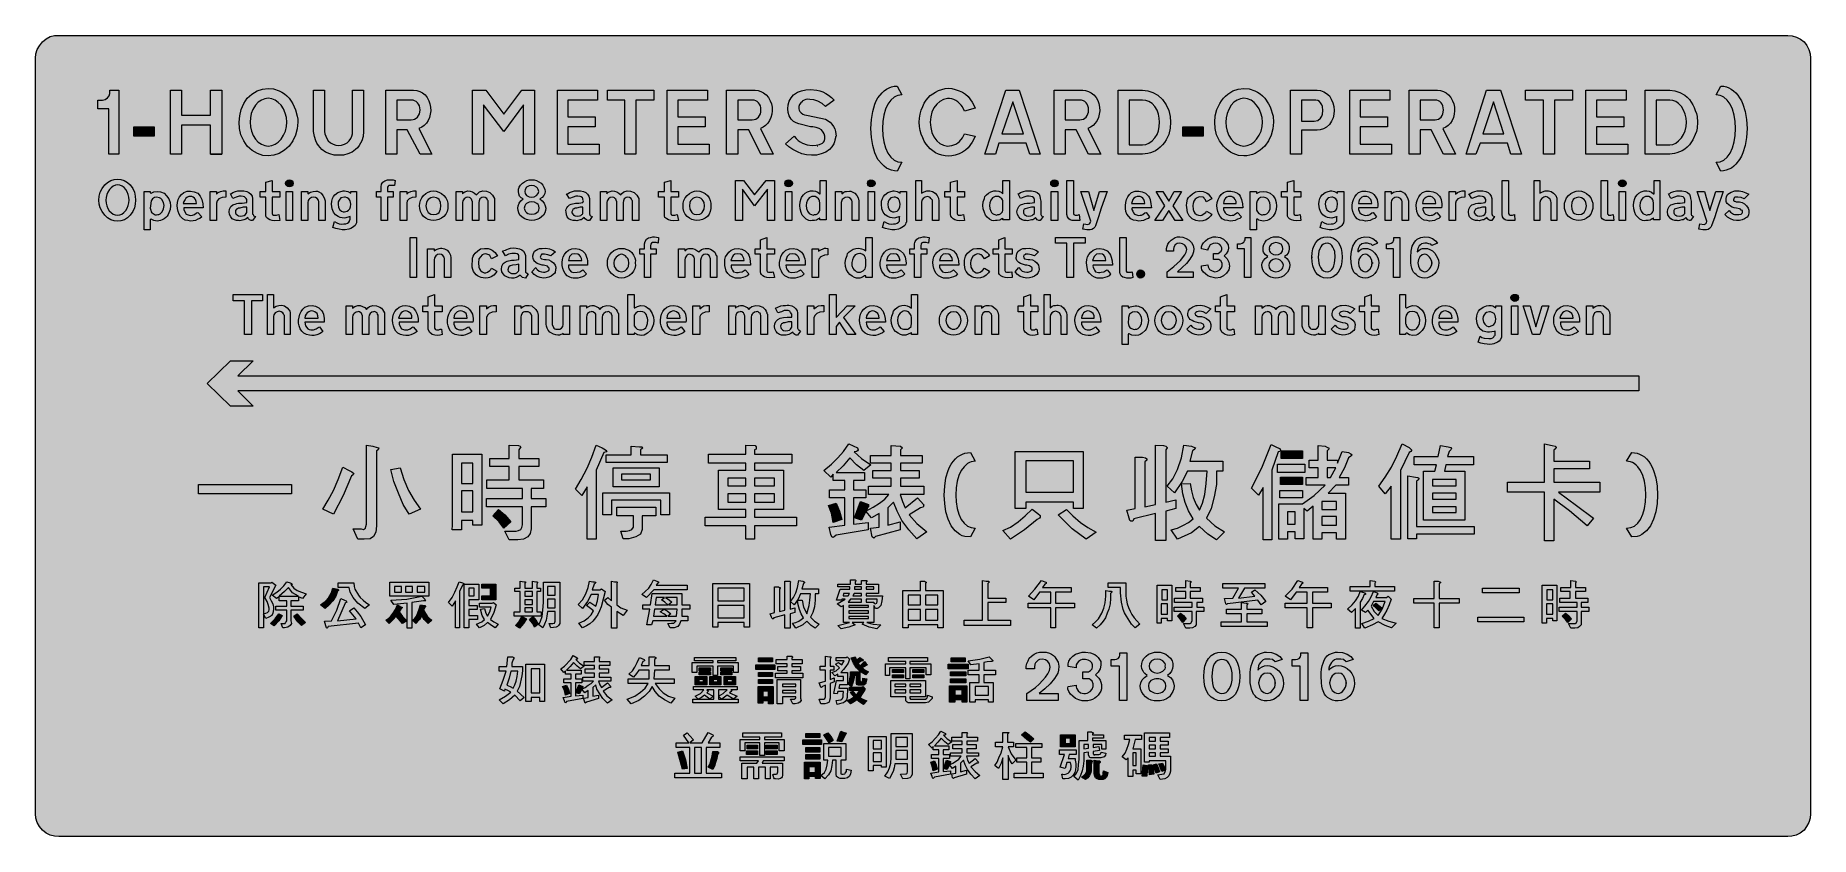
# Model space of a CAD drawing. Header units: metres. Extents: x 10 to 559, y 12 to 260.
import ezdxf

# ---------------------------------------------------------------- set-up
doc = ezdxf.new("R2010")
doc.units = ezdxf.units.M
for name, color, linetype, true_color in [('FILL_FIREBRICK_C36B00', 7, 'Continuous', 0xc36b00), ('FILL_WHITE_FFFFFF', 7, 'Continuous', 0xffffff), ('STROKE_WHITE_FFFFFF', 7, 'Continuous', 0xffffff)]:
    doc.layers.add(name, color=color, linetype=linetype, true_color=true_color)

msp = doc.modelspace()

# ---------------------------------------------------------------- hatches: boundary and pattern name
at = {"layer": 'FILL_FIREBRICK_C36B00', "true_color": 0xc36b00}
h = msp.add_hatch(color=7, dxfattribs=at)
h.dxf.hatch_style = 1
h.paths.add_polyline_path([(553.76, 259.79), (555.08, 259.4), (556.32, 258.78), (557.46, 257.94), (558.3, 256.8), (558.92, 255.55), (559.31, 254.24), (559.44, 252.9), (559.44, 19.08), (559.31, 17.73), (558.9, 16.38), (558.25, 15.14), (557.46, 14.04), (556.29, 13.12), (555.01, 12.51), (553.69, 12.17), (552.42, 12.06), (17.46, 12.06), (16.12, 12.17), (14.81, 12.51), (13.56, 13.12), (12.42, 14.04), (11.48, 15.18), (10.8, 16.42), (10.4, 17.74), (10.26, 19.08), (10.26, 252.9), (10.4, 254.25), (10.8, 255.6), (11.48, 256.77), (12.42, 257.94), (13.52, 258.88), (14.76, 259.56), (16.11, 259.87), (17.46, 259.92), (552.42, 259.92), (553.76, 259.79)])
at = {"layer": 'FILL_WHITE_FFFFFF', "true_color": 0xffffff}
h = msp.add_hatch(color=7, dxfattribs=at)
h.dxf.hatch_style = 1
h.paths.add_polyline_path([(32.94, 223.2), (32.94, 237.24), (29.52, 237.24), (29.52, 239.94), (30.96, 239.94), (31.77, 240.1), (32.58, 240.66), (33.07, 241.29), (33.3, 241.92), (33.3, 243), (36, 243), (36, 223.2), (32.94, 223.2)])
h = msp.add_hatch(color=7, dxfattribs=at)
h.dxf.hatch_style = 1
h.paths.add_polyline_path([(64.44, 232.2), (55.44, 232.2), (55.44, 223.2), (52.02, 223.2), (52.02, 243), (55.44, 243), (55.44, 235.26), (64.44, 235.26), (64.44, 243), (67.86, 243), (67.86, 223.2), (64.44, 223.2), (64.44, 232.2)])
h = msp.add_hatch(color=7, dxfattribs=at)
h.dxf.hatch_style = 1
h.paths.add_polyline_path([(85.63, 242.82), (86.47, 242.4), (87.27, 241.87), (88.03, 241.23), (88.74, 240.48), (89.35, 239.64), (89.86, 238.75), (90.72, 236.88), (91.21, 234.99), (91.38, 234.04), (91.44, 233.1), (91.25, 231.01), (90.7, 229.07), (89.85, 227.3), (88.74, 225.72), (87.3, 224.41), (85.7, 223.45), (84.01, 222.86), (82.26, 222.66), (80.61, 222.83), (78.95, 223.38), (77.32, 224.33), (76.54, 224.97), (75.78, 225.72), (74.72, 227.29), (73.8, 229.14), (73.39, 231.19), (73.26, 233.1), (73.43, 235.11), (73.91, 237.06), (74.7, 238.87), (75.78, 240.48), (77.22, 241.79), (78.82, 242.75), (80.51, 243.34), (82.26, 243.54), (83.93, 243.37), (85.63, 242.82)])
h.paths.add_polyline_path([(80.14, 239.94), (79.17, 239.26), (78.3, 238.32), (77.52, 237.07), (77.02, 235.78), (76.76, 234.45), (76.68, 233.1), (76.78, 231.65), (77.08, 230.29), (77.59, 229.02), (78.3, 227.88), (79.17, 226.93), (80.14, 226.26), (81.19, 225.85), (82.26, 225.72), (83.33, 225.85), (84.37, 226.26), (85.35, 226.93), (86.22, 227.88), (87.03, 229.05), (87.59, 230.35), (87.92, 231.73), (88.02, 233.1), (87.89, 234.55), (87.52, 235.91), (86.96, 237.18), (86.22, 238.32), (85.35, 239.19), (84.37, 239.87), (83.33, 240.32), (82.26, 240.48), (81.19, 240.34), (80.14, 239.94)], flags=16)
h = msp.add_hatch(color=7, dxfattribs=at)
h.dxf.hatch_style = 1
h.paths.add_polyline_path([(99.72, 230.22), (99.83, 229.5), (100.08, 228.78), (100.37, 228.06), (100.8, 227.34), (101.53, 226.74), (102.35, 226.28), (103.2, 226), (104.04, 225.9), (104.98, 226), (105.86, 226.28), (106.65, 226.74), (107.28, 227.34), (107.86, 228.06), (108.18, 228.78), (108.34, 229.5), (108.36, 230.22), (108.36, 243), (111.78, 243), (111.78, 230.22), (111.64, 228.71), (111.24, 227.34), (110.38, 225.85), (109.87, 225.21), (109.26, 224.64), (108.19, 223.83), (106.92, 223.27), (105.51, 222.94), (104.04, 222.84), (102.67, 222.94), (101.29, 223.27), (99.99, 223.83), (98.82, 224.64), (97.78, 225.85), (97.35, 226.56), (97.02, 227.34), (96.59, 228.71), (96.3, 230.22), (96.3, 243), (99.72, 243), (99.72, 230.22)])
h = msp.add_hatch(color=7, dxfattribs=at)
h.dxf.hatch_style = 1
h.paths.add_polyline_path([(127.26, 243), (128.2, 242.9), (129.13, 242.62), (130.02, 242.16), (130.86, 241.56), (131.47, 240.69), (131.94, 239.74), (132.28, 238.75), (132.48, 237.78), (132.53, 236.65), (132.42, 235.58), (132.16, 234.57), (131.76, 233.64), (131.22, 232.82), (130.56, 232.11), (129.77, 231.54), (128.88, 231.12), (132.84, 223.2), (129.24, 223.2), (125.28, 230.76), (122.04, 230.76), (122.04, 223.2), (118.62, 223.2), (118.62, 243), (127.26, 243)])
h.paths.add_polyline_path([(127.07, 233.88), (127.57, 234.05), (128.03, 234.31), (128.43, 234.68), (128.77, 235.12), (129.02, 235.64), (129.18, 236.23), (129.24, 236.88), (129.18, 237.53), (129.02, 238.12), (128.77, 238.64), (128.43, 239.09), (128.03, 239.45), (127.57, 239.72), (127.07, 239.88), (126.54, 239.94), (122.04, 239.94), (122.04, 233.82), (126.54, 233.82), (127.07, 233.88)], flags=16)
h = msp.add_hatch(color=7, dxfattribs=at)
h.dxf.hatch_style = 1
h.paths.add_polyline_path([(145.44, 243), (149.58, 243), (155.16, 235.62), (160.74, 243), (164.7, 243), (164.7, 223.2), (161.28, 223.2), (161.28, 238.5), (155.16, 230.22), (148.86, 238.5), (148.86, 223.2), (145.44, 223.2), (145.44, 243)])
h = msp.add_hatch(color=7, dxfattribs=at)
h.dxf.hatch_style = 1
h.paths.add_polyline_path([(171.72, 243), (184.14, 243), (184.14, 239.94), (174.96, 239.94), (174.96, 234.72), (183.42, 234.72), (183.42, 231.66), (174.96, 231.66), (174.96, 226.26), (184.68, 226.26), (184.68, 223.2), (171.72, 223.2), (171.72, 243)])
h = msp.add_hatch(color=7, dxfattribs=at)
h.dxf.hatch_style = 1
h.paths.add_polyline_path([(201.6, 239.94), (196.02, 239.94), (196.02, 223.2), (192.6, 223.2), (192.6, 239.94), (187.2, 239.94), (187.2, 243), (201.6, 243), (201.6, 239.94)])
h = msp.add_hatch(color=7, dxfattribs=at)
h.dxf.hatch_style = 1
h.paths.add_polyline_path([(205.74, 243), (218.16, 243), (218.16, 239.94), (208.98, 239.94), (208.98, 234.72), (217.44, 234.72), (217.44, 231.66), (208.98, 231.66), (208.98, 226.26), (218.7, 226.26), (218.7, 223.2), (205.74, 223.2), (205.74, 243)])
h = msp.add_hatch(color=7, dxfattribs=at)
h.dxf.hatch_style = 1
h.paths.add_polyline_path([(232.92, 243), (233.83, 242.9), (234.7, 242.62), (235.53, 242.16), (236.34, 241.56), (237.05, 240.69), (237.58, 239.74), (237.93, 238.75), (238.14, 237.78), (238.18, 236.65), (238.06, 235.58), (237.78, 234.57), (237.35, 233.64), (236.8, 232.82), (236.14, 232.11), (235.38, 231.54), (234.54, 231.12), (238.5, 223.2), (234.72, 223.2), (230.94, 230.76), (227.52, 230.76), (227.52, 223.2), (224.1, 223.2), (224.1, 243), (232.92, 243)])
h.paths.add_polyline_path([(232.6, 233.88), (233.13, 234.05), (233.59, 234.31), (233.98, 234.68), (234.29, 235.12), (234.53, 235.64), (234.67, 236.23), (234.72, 236.88), (234.67, 237.53), (234.53, 238.12), (234.29, 238.64), (233.98, 239.09), (233.59, 239.45), (233.13, 239.72), (232.6, 239.88), (232.02, 239.94), (227.52, 239.94), (227.52, 233.82), (232.02, 233.82), (232.6, 233.88)], flags=16)
h = msp.add_hatch(color=7, dxfattribs=at)
h.dxf.hatch_style = 1
h.paths.add_polyline_path([(253.61, 238.9), (252.34, 239.58), (251.03, 239.98), (249.84, 240.12), (249.2, 240.19), (248.6, 240.12), (248.04, 239.92), (247.5, 239.58), (247.5, 239.4), (247.08, 239.04), (246.69, 238.52), (246.44, 237.91), (246.42, 237.24), (246.52, 236.81), (246.78, 236.36), (247.18, 235.95), (247.68, 235.62), (248.22, 235.37), (248.76, 235.26), (253.26, 234.36), (254.7, 234), (256.14, 233.1), (256.67, 232.5), (257.15, 231.79), (257.53, 231.02), (257.76, 230.22), (257.94, 228.78), (257.92, 228.69), (257.76, 228.6), (257.76, 228.42), (257.76, 228.24), (257.58, 227.52), (257.47, 226.98), (257.22, 226.44), (256.66, 225.47), (255.96, 224.64), (254.76, 223.83), (253.37, 223.27), (251.88, 222.94), (250.38, 222.84), (248.82, 222.97), (247.36, 223.33), (245.98, 223.9), (244.62, 224.64), (243.38, 225.47), (242.28, 226.44), (244.98, 228.78), (245.6, 228.04), (246.23, 227.44), (246.89, 226.97), (247.57, 226.6), (249, 226.12), (250.56, 225.9), (251.76, 225.95), (252.85, 226.15), (253.75, 226.58), (254.09, 226.92), (254.34, 227.34), (254.44, 228.04), (254.43, 228.76), (254.29, 229.44), (253.98, 230.04), (253.45, 230.72), (252.7, 231.19), (251.78, 231.48), (250.74, 231.66), (250.02, 231.66), (246.42, 232.56), (245.61, 232.85), (244.8, 233.28), (244.06, 234.08), (243.49, 235.06), (243.13, 236.14), (243, 237.24), (243.13, 238.45), (243.49, 239.6), (244.06, 240.66), (244.8, 241.56), (245.97, 242.34), (247.27, 242.84), (248.65, 243.1), (250.02, 243.18), (251.98, 243), (252.92, 242.77), (253.84, 242.44), (254.75, 241.99), (255.64, 241.43), (256.52, 240.75), (257.4, 239.94), (254.7, 237.96), (253.61, 238.9)])
h = msp.add_hatch(color=7, dxfattribs=at)
h.dxf.hatch_style = 1
h.paths.add_polyline_path([(276.84, 217.98), (276, 218.04), (275.15, 218.23), (274.33, 218.51), (273.6, 218.88), (272.85, 219.45), (272.18, 220.09), (270.9, 221.58), (269.95, 223.6), (269.28, 225.88), (268.87, 228.39), (268.74, 231.12), (268.87, 233.88), (269.28, 236.43), (269.95, 238.71), (270.39, 239.73), (270.9, 240.66), (272.18, 242.21), (272.87, 242.83), (273.6, 243.34), (274.36, 243.74), (275.15, 244.03), (275.98, 244.2), (276.84, 244.26), (278.28, 241.56), (277.11, 241.4), (276.51, 241.18), (275.94, 240.84), (274.88, 239.89), (273.96, 238.68), (273.25, 237.09), (272.74, 235.3), (272.44, 233.31), (272.34, 231.12), (272.44, 229), (272.74, 227), (273.25, 225.17), (273.96, 223.56), (274.86, 222.27), (275.92, 221.38), (277.07, 220.85), (278.28, 220.68), (276.84, 217.98)])
h = msp.add_hatch(color=7, dxfattribs=at)
h.dxf.hatch_style = 1
h.paths.add_polyline_path([(297.04, 237.82), (296.61, 238.39), (296.1, 238.86), (295.63, 239.36), (295.06, 239.78), (294.43, 240.1), (293.76, 240.3), (293.09, 240.44), (292.45, 240.45), (291.22, 240.16), (290.09, 239.54), (289.08, 238.68), (288.24, 237.58), (287.62, 236.23), (287.23, 234.71), (287.1, 233.1), (287.23, 231.49), (287.62, 229.95), (288.24, 228.54), (289.08, 227.34), (290.09, 226.51), (291.22, 225.94), (292.45, 225.72), (293.09, 225.76), (293.76, 225.9), (295.06, 226.33), (295.63, 226.68), (296.1, 227.16), (297.04, 228.26), (297.72, 229.5), (300.96, 228.78), (300.6, 227.84), (300.08, 226.91), (298.8, 225.18), (297.95, 224.43), (297.02, 223.81), (295.99, 223.28), (294.84, 222.84), (293.76, 222.64), (292.7, 222.57), (291.68, 222.64), (290.7, 222.84), (289.68, 223.17), (288.76, 223.63), (287.1, 224.82), (285.79, 226.33), (285.23, 227.22), (284.76, 228.24), (284.29, 229.35), (283.95, 230.53), (283.75, 231.78), (283.68, 233.1), (283.75, 234.34), (283.95, 235.6), (284.29, 236.82), (284.76, 237.96), (285.23, 238.98), (285.79, 239.87), (287.1, 241.38), (288.76, 242.41), (289.68, 242.85), (290.7, 243.18), (291.68, 243.48), (292.7, 243.58), (293.76, 243.48), (294.84, 243.18), (295.99, 242.84), (297.02, 242.37), (297.95, 241.76), (298.8, 241.02), (300.08, 239.29), (300.6, 238.36), (300.96, 237.42), (297.72, 236.52), (297.04, 237.82)])
h = msp.add_hatch(color=7, dxfattribs=at)
h.dxf.hatch_style = 1
h.paths.add_polyline_path([(321.12, 223.2), (317.88, 223.2), (316.8, 226.62), (308.34, 226.62), (307.26, 223.2), (304.02, 223.2), (310.5, 243), (314.64, 243), (321.12, 223.2)])
h.paths.add_polyline_path([(309.24, 229.5), (315.9, 229.5), (312.66, 239.4), (309.24, 229.5)], flags=16)
h = msp.add_hatch(color=7, dxfattribs=at)
h.dxf.hatch_style = 1
h.paths.add_polyline_path([(334.26, 243), (335.17, 242.9), (336.04, 242.62), (336.87, 242.16), (337.68, 241.56), (338.39, 240.72), (338.92, 239.81), (339.27, 238.83), (339.48, 237.78), (339.52, 236.65), (339.4, 235.58), (339.12, 234.57), (338.69, 233.64), (338.14, 232.82), (337.48, 232.11), (336.72, 231.54), (335.88, 231.12), (339.84, 223.2), (336.06, 223.2), (332.28, 230.76), (328.86, 230.76), (328.86, 223.2), (325.44, 223.2), (325.44, 243), (334.26, 243)])
h.paths.add_polyline_path([(333.94, 233.88), (334.47, 234.05), (334.93, 234.31), (335.32, 234.68), (335.63, 235.12), (335.87, 235.64), (336.01, 236.23), (336.06, 236.88), (336.01, 237.53), (335.87, 238.12), (335.63, 238.64), (335.32, 239.09), (334.93, 239.45), (334.47, 239.72), (333.94, 239.88), (333.36, 239.94), (328.86, 239.94), (328.86, 233.82), (333.36, 233.82), (333.94, 233.88)], flags=16)
h = msp.add_hatch(color=7, dxfattribs=at)
h.dxf.hatch_style = 1
h.paths.add_polyline_path([(355.99, 242.3), (357.51, 241.41), (358.92, 240.12), (360.04, 238.48), (360.9, 236.7), (361.3, 234.83), (361.44, 233.1), (361.3, 231.21), (360.9, 229.32), (360.04, 227.63), (359.53, 226.81), (358.92, 226.08), (358.24, 225.34), (357.55, 224.73), (356.82, 224.26), (356.04, 223.92), (355.23, 223.58), (354.42, 223.36), (352.8, 223.2), (345.24, 223.2), (345.24, 243), (352.8, 243), (354.41, 242.83), (355.99, 242.3)])
h.paths.add_polyline_path([(348.66, 226.08), (352.8, 226.08), (353.77, 226.21), (354.76, 226.62), (355.71, 227.29), (356.58, 228.24), (357.26, 229.28), (357.7, 230.47), (357.95, 231.76), (358.02, 233.1), (357.95, 234.34), (357.7, 235.6), (357.26, 236.82), (356.58, 237.96), (355.71, 238.88), (354.76, 239.49), (353.77, 239.83), (352.8, 239.94), (348.66, 239.94), (348.66, 226.08)], flags=16)
h = msp.add_hatch(color=7, dxfattribs=at)
h.dxf.hatch_style = 1
h.paths.add_polyline_path([(387.49, 242.82), (388.33, 242.4), (389.13, 241.87), (389.89, 241.23), (390.6, 240.48), (391.79, 238.75), (392.25, 237.82), (392.58, 236.88), (392.92, 235.93), (393.14, 234.99), (393.3, 233.1), (393.11, 231.01), (392.56, 229.07), (391.71, 227.3), (390.6, 225.72), (389.18, 224.41), (387.63, 223.45), (386.8, 223.11), (385.94, 222.86), (385.05, 222.71), (384.12, 222.66), (382.48, 222.83), (380.83, 223.38), (380.03, 223.8), (379.26, 224.33), (378.52, 224.97), (377.82, 225.72), (377.18, 226.46), (376.6, 227.29), (375.66, 229.14), (375.25, 231.19), (375.12, 233.1), (375.29, 235.11), (375.79, 237.06), (376.64, 238.87), (377.19, 239.71), (377.82, 240.48), (378.46, 241.18), (379.16, 241.79), (380.7, 242.75), (382.38, 243.34), (384.12, 243.54), (385.79, 243.37), (387.49, 242.82)])
h.paths.add_polyline_path([(382.07, 239.94), (381.06, 239.26), (380.16, 238.32), (379.45, 237.07), (378.94, 235.78), (378.64, 234.45), (378.54, 233.1), (378.64, 231.65), (378.94, 230.29), (379.45, 229.02), (380.16, 227.88), (381.03, 226.93), (382, 226.26), (383.05, 225.85), (384.12, 225.72), (385.19, 225.85), (386.23, 226.26), (387.21, 226.93), (388.08, 227.88), (388.89, 229.05), (389.45, 230.35), (389.78, 231.73), (389.88, 233.1), (389.75, 234.55), (389.38, 235.91), (388.82, 237.18), (388.08, 238.32), (387.31, 239.19), (386.37, 239.87), (385.3, 240.32), (384.12, 240.48), (383.12, 240.34), (382.07, 239.94)], flags=16)
h = msp.add_hatch(color=7, dxfattribs=at)
h.dxf.hatch_style = 1
h.paths.add_polyline_path([(408.83, 242.5), (409.74, 241.94), (410.58, 241.2), (411.18, 240.19), (411.64, 239.08), (411.92, 237.91), (412.02, 236.7), (411.95, 235.59), (411.71, 234.47), (411.26, 233.38), (410.58, 232.38), (409.71, 231.57), (408.76, 231.01), (407.77, 230.68), (406.8, 230.58), (401.94, 230.58), (401.94, 223.2), (398.52, 223.2), (398.52, 243), (406.8, 243), (407.85, 242.87), (408.83, 242.5)])
h.paths.add_polyline_path([(405.9, 233.46), (406.98, 233.64), (407.88, 234.36), (408.22, 234.93), (408.44, 235.53), (408.6, 236.7), (408.44, 237.94), (408.22, 238.5), (407.88, 239.04), (407.5, 239.47), (406.98, 239.76), (406.44, 239.92), (405.9, 239.94), (401.94, 239.94), (401.94, 233.46), (405.9, 233.46)], flags=16)
h = msp.add_hatch(color=7, dxfattribs=at)
h.dxf.hatch_style = 1
h.paths.add_polyline_path([(416.88, 243), (429.3, 243), (429.3, 239.94), (420.12, 239.94), (420.12, 234.72), (428.58, 234.72), (428.58, 231.66), (420.12, 231.66), (420.12, 226.26), (429.84, 226.26), (429.84, 223.2), (416.88, 223.2), (416.88, 243)])
h = msp.add_hatch(color=7, dxfattribs=at)
h.dxf.hatch_style = 1
h.paths.add_polyline_path([(444.06, 243), (445, 242.9), (445.9, 242.62), (446.74, 242.16), (447.48, 241.56), (448.19, 240.69), (448.72, 239.74), (449.07, 238.75), (449.28, 237.78), (449.33, 236.65), (449.22, 235.58), (448.96, 234.57), (448.56, 233.64), (448.02, 232.82), (447.36, 232.11), (446.57, 231.54), (445.68, 231.12), (449.64, 223.2), (445.86, 223.2), (442.08, 230.76), (438.66, 230.76), (438.66, 223.2), (435.24, 223.2), (435.24, 243), (444.06, 243)])
h.paths.add_polyline_path([(443.86, 233.88), (444.34, 234.05), (444.77, 234.31), (445.14, 234.68), (445.44, 235.12), (445.67, 235.64), (445.81, 236.23), (445.86, 236.88), (445.81, 237.53), (445.67, 238.12), (445.44, 238.64), (445.14, 239.09), (444.77, 239.45), (444.34, 239.72), (443.86, 239.88), (443.34, 239.94), (438.66, 239.94), (438.66, 233.82), (443.34, 233.82), (443.86, 233.88)], flags=16)
h = msp.add_hatch(color=7, dxfattribs=at)
h.dxf.hatch_style = 1
h.paths.add_polyline_path([(469.98, 223.2), (466.74, 223.2), (465.66, 226.62), (457.2, 226.62), (455.94, 223.2), (452.88, 223.2), (459.18, 243), (463.5, 243), (469.98, 223.2)])
h.paths.add_polyline_path([(458.1, 229.5), (464.58, 229.5), (461.34, 239.4), (458.1, 229.5)], flags=16)
h = msp.add_hatch(color=7, dxfattribs=at)
h.dxf.hatch_style = 1
h.paths.add_polyline_path([(485.82, 239.94), (480.24, 239.94), (480.24, 223.2), (476.82, 223.2), (476.82, 239.94), (471.24, 239.94), (471.24, 243), (485.82, 243), (485.82, 239.94)])
h = msp.add_hatch(color=7, dxfattribs=at)
h.dxf.hatch_style = 1
h.paths.add_polyline_path([(489.96, 243), (502.38, 243), (502.38, 239.94), (493.2, 239.94), (493.2, 234.72), (501.66, 234.72), (501.66, 231.66), (493.2, 231.66), (493.2, 226.26), (502.92, 226.26), (502.92, 223.2), (489.96, 223.2), (489.96, 243)])
h = msp.add_hatch(color=7, dxfattribs=at)
h.dxf.hatch_style = 1
h.paths.add_polyline_path([(519.01, 242.3), (520.56, 241.41), (521.3, 240.81), (522, 240.12), (523.03, 238.48), (523.47, 237.61), (523.8, 236.7), (524.14, 235.76), (524.36, 234.83), (524.52, 233.1), (524.36, 231.21), (524.14, 230.26), (523.8, 229.32), (523.03, 227.63), (522, 226.08), (521.29, 225.34), (520.54, 224.73), (519.75, 224.26), (518.94, 223.92), (518.13, 223.58), (517.34, 223.36), (515.88, 223.2), (508.32, 223.2), (508.32, 243), (515.88, 243), (517.42, 242.83), (519.01, 242.3)])
h.paths.add_polyline_path([(511.74, 226.08), (515.88, 226.08), (516.82, 226.21), (517.75, 226.62), (518.64, 227.29), (519.48, 228.24), (520.19, 229.28), (520.69, 230.47), (521, 231.76), (521.1, 233.1), (521, 234.34), (520.69, 235.6), (520.19, 236.82), (519.48, 237.96), (518.64, 238.88), (517.75, 239.49), (516.82, 239.83), (515.88, 239.94), (511.74, 239.94), (511.74, 226.08)], flags=16)
h = msp.add_hatch(color=7, dxfattribs=at)
h.dxf.hatch_style = 1
h.paths.add_polyline_path([(536.12, 233.31), (535.82, 235.3), (535.31, 237.09), (534.6, 238.68), (533.68, 239.89), (532.62, 240.84), (532.05, 241.18), (531.45, 241.4), (530.28, 241.56), (531.72, 244.26), (532.58, 244.2), (533.4, 244.03), (534.19, 243.74), (534.94, 243.34), (535.64, 242.83), (536.3, 242.21), (536.92, 241.49), (537.48, 240.66), (538.05, 239.73), (538.53, 238.71), (539.26, 236.43), (539.68, 233.88), (539.82, 231.12), (539.68, 228.39), (539.26, 225.88), (538.53, 223.6), (538.05, 222.56), (537.48, 221.58), (536.36, 220.09), (535.71, 219.45), (534.96, 218.88), (533.34, 218.23), (532.53, 218.04), (531.72, 217.98), (530.28, 220.68), (531.49, 220.85), (532.64, 221.38), (533.7, 222.27), (534.6, 223.56), (535.31, 225.17), (535.82, 227), (536.12, 229), (536.22, 231.12), (536.12, 233.31)])
h = msp.add_hatch(color=7, dxfattribs=at)
h.dxf.hatch_style = 1
h.paths.add_polyline_path([(46.98, 231.66), (46.98, 228.78), (40.68, 228.78), (40.68, 231.66), (46.98, 231.66)])
h = msp.add_hatch(color=7, dxfattribs=at)
h.dxf.hatch_style = 1
h.paths.add_polyline_path([(371.52, 231.66), (371.52, 228.78), (365.22, 228.78), (365.22, 231.66), (371.52, 231.66)])
h = msp.add_hatch(color=7, dxfattribs=at)
h.dxf.hatch_style = 1
h.paths.add_polyline_path([(37.69, 215.03), (38.7, 214.47), (39.6, 213.66), (40.38, 212.55), (40.88, 211.39), (41.14, 210.19), (41.22, 208.98), (41.14, 207.77), (40.88, 206.57), (40.38, 205.41), (39.6, 204.3), (38.73, 203.49), (37.75, 202.93), (36.71, 202.6), (35.64, 202.5), (34.57, 202.6), (33.52, 202.93), (32.55, 203.49), (31.68, 204.3), (30.87, 205.41), (30.31, 206.57), (29.98, 207.77), (29.88, 208.98), (29.98, 210.19), (30.31, 211.39), (30.87, 212.55), (31.68, 213.66), (32.55, 214.47), (33.52, 215.03), (34.57, 215.36), (35.64, 215.46), (36.64, 215.36), (37.69, 215.03)])
h.paths.add_polyline_path([(34.31, 213.28), (33.69, 212.82), (33.12, 212.22), (32.65, 211.49), (32.31, 210.67), (32.11, 209.82), (32.04, 208.98), (32.11, 208.06), (32.32, 207.19), (32.66, 206.39), (33.1, 205.69), (33.63, 205.12), (34.24, 204.68), (34.92, 204.4), (35.64, 204.3), (36.31, 204.4), (36.97, 204.68), (37.59, 205.14), (38.16, 205.74), (38.63, 206.47), (38.97, 207.29), (39.17, 208.14), (39.24, 208.98), (39.17, 209.9), (38.96, 210.77), (38.62, 211.57), (38.18, 212.26), (37.65, 212.84), (37.04, 213.28), (36.36, 213.56), (35.64, 213.66), (34.97, 213.56), (34.31, 213.28)], flags=16)
h = msp.add_hatch(color=7, dxfattribs=at)
h.dxf.hatch_style = 1
h.paths.add_polyline_path([(83.63, 204.5), (83.88, 204.3), (84.78, 204.3), (85.5, 204.48), (85.86, 202.68), (84.26, 202.57), (83.51, 202.65), (82.8, 202.86), (82.26, 203.15), (81.72, 203.58), (81.56, 204.03), (81.54, 204.48), (81.54, 209.88), (79.74, 209.88), (79.74, 211.68), (81.54, 211.68), (81.54, 214.56), (83.52, 215.1), (83.52, 211.68), (85.86, 211.68), (85.86, 209.88), (83.52, 209.88), (83.52, 204.84), (83.63, 204.5)])
h = msp.add_hatch(color=7, dxfattribs=at)
h.dxf.hatch_style = 1
h.paths.add_polyline_path([(89.9, 213.73), (89.64, 213.39), (89.24, 213.19), (88.74, 213.12), (88.34, 213.19), (88, 213.39), (87.75, 213.73), (87.66, 214.2), (87.75, 214.6), (88, 214.94), (88.34, 215.19), (88.74, 215.28), (89.24, 215.19), (89.64, 214.94), (89.9, 214.6), (90, 214.2), (89.9, 213.73)])
h = msp.add_hatch(color=7, dxfattribs=at)
h.dxf.hatch_style = 1
h.paths.add_polyline_path([(117.18, 202.68), (117.18, 209.88), (115.74, 209.88), (115.74, 211.68), (117.18, 211.68), (117.18, 213.12), (117.31, 213.91), (117.72, 214.56), (118.37, 214.99), (119.16, 215.28), (120.42, 215.28), (120.96, 215.26), (121.5, 215.1), (121.32, 213.48), (120.24, 213.48), (120.06, 213.48), (119.63, 213.46), (119.34, 213.3), (119.18, 213.03), (119.16, 212.76), (119.16, 211.68), (120.96, 211.68), (120.96, 209.88), (119.16, 209.88), (119.16, 202.68), (117.18, 202.68)])
h = msp.add_hatch(color=7, dxfattribs=at)
h.dxf.hatch_style = 1
h.paths.add_polyline_path([(167.99, 207.26), (168.12, 206.46), (168.05, 205.76), (167.83, 205.04), (167.44, 204.36), (166.86, 203.76), (166.15, 203.29), (165.4, 202.95), (164.61, 202.75), (163.8, 202.68), (162.99, 202.75), (162.2, 202.95), (161.45, 203.29), (160.74, 203.76), (160.16, 204.36), (159.77, 205.04), (159.55, 205.76), (159.48, 206.46), (159.58, 207.26), (159.88, 208.04), (160.39, 208.74), (161.1, 209.34), (160.56, 209.72), (160.02, 210.24), (159.77, 210.96), (159.66, 211.68), (159.73, 212.35), (159.95, 213.01), (160.34, 213.63), (160.92, 214.2), (161.6, 214.67), (162.29, 215.01), (163.02, 215.21), (163.8, 215.28), (164.5, 215.21), (165.24, 215.01), (165.98, 214.67), (166.68, 214.2), (167.2, 213.64), (167.58, 212.94), (167.83, 212.31), (167.94, 211.68), (167.84, 211.01), (167.53, 210.38), (167.03, 209.81), (166.32, 209.34), (167.06, 208.74), (167.62, 208.04), (167.99, 207.26)])
h.paths.add_polyline_path([(161.84, 207.6), (161.62, 207.25), (161.46, 206.46), (161.62, 205.83), (161.84, 205.5), (162.18, 205.2), (162.58, 204.89), (162.99, 204.73), (163.8, 204.66), (164.61, 204.73), (165.01, 204.89), (165.42, 205.2), (165.76, 205.5), (165.98, 205.83), (166.14, 206.46), (165.98, 207.25), (165.76, 207.6), (165.42, 207.9), (164.61, 208.31), (163.8, 208.44), (162.99, 208.31), (162.18, 207.9), (161.84, 207.6)], flags=16)
h.paths.add_polyline_path([(165.24, 210.42), (165.8, 210.98), (165.96, 211.68), (165.8, 212.31), (165.58, 212.64), (165.24, 212.94), (164.59, 213.35), (163.8, 213.48), (162.99, 213.35), (162.18, 212.94), (161.77, 212.31), (161.64, 211.68), (161.77, 210.98), (162.18, 210.42), (162.99, 210.02), (163.8, 209.88), (164.59, 210.02), (165.24, 210.42)], flags=16)
h = msp.add_hatch(color=7, dxfattribs=at)
h.dxf.hatch_style = 1
h.paths.add_polyline_path([(206.93, 204.5), (207.18, 204.3), (208.08, 204.3), (208.8, 204.48), (209.16, 202.68), (207.56, 202.57), (206.81, 202.65), (206.1, 202.86), (205.56, 203.15), (205.02, 203.58), (204.86, 204.03), (204.84, 204.48), (204.84, 209.88), (203.04, 209.88), (203.04, 211.68), (204.84, 211.68), (204.84, 214.56), (206.82, 215.1), (206.82, 211.68), (209.16, 211.68), (209.16, 209.88), (206.82, 209.88), (206.82, 204.84), (206.93, 204.5)])
h = msp.add_hatch(color=7, dxfattribs=at)
h.dxf.hatch_style = 1
h.paths.add_polyline_path([(226.8, 215.1), (229.32, 215.1), (232.74, 210.6), (236.34, 215.1), (238.86, 215.1), (238.86, 202.68), (236.7, 202.68), (236.7, 212.4), (232.74, 207.18), (228.96, 212.4), (228.96, 202.68), (226.8, 202.68), (226.8, 215.1)])
h = msp.add_hatch(color=7, dxfattribs=at)
h.dxf.hatch_style = 1
h.paths.add_polyline_path([(244.35, 213.73), (244.1, 213.39), (243.76, 213.19), (243.36, 213.12), (242.86, 213.19), (242.46, 213.39), (242.2, 213.73), (242.1, 214.2), (242.2, 214.6), (242.46, 214.94), (242.86, 215.19), (243.36, 215.28), (243.76, 215.19), (244.1, 214.94), (244.35, 214.6), (244.44, 214.2), (244.35, 213.73)])
h = msp.add_hatch(color=7, dxfattribs=at)
h.dxf.hatch_style = 1
h.paths.add_polyline_path([(251.28, 202.68), (250.56, 202.68), (250.02, 202.61), (249.48, 202.68), (248.71, 203.12), (248.04, 203.67), (247.51, 204.35), (247.14, 205.2), (246.84, 206.28), (246.73, 207.36), (246.84, 208.44), (247.14, 209.52), (247.25, 209.79), (247.5, 210.06), (247.87, 210.59), (248.42, 211.1), (249.15, 211.53), (250.02, 211.86), (250.82, 211.9), (251.59, 211.75), (252.3, 211.43), (252.9, 210.96), (253.08, 210.96), (253.08, 215.1), (254.88, 215.1), (254.88, 202.86), (252.9, 202.86), (252.9, 203.4), (252.81, 203.38), (252.72, 203.22), (252.54, 203.22), (251.91, 202.82), (251.28, 202.68)])
h.paths.add_polyline_path([(252.2, 204.73), (252.52, 205.01), (252.72, 205.38), (252.88, 205.92), (252.9, 206.46), (252.9, 208.08), (252.85, 208.71), (252.75, 209.04), (252.54, 209.34), (252, 209.77), (251.46, 210.06), (251.28, 210.06), (250.87, 210.13), (250.47, 210.08), (249.66, 209.7), (249.12, 208.98), (248.82, 208.14), (248.71, 207.27), (248.82, 206.4), (249.12, 205.56), (249.66, 204.84), (250.02, 204.59), (250.38, 204.48), (250.9, 204.35), (251.28, 204.48), (251.78, 204.54), (252.2, 204.73)], flags=16)
h = msp.add_hatch(color=7, dxfattribs=at)
h.dxf.hatch_style = 1
h.paths.add_polyline_path([(269.9, 213.73), (269.64, 213.39), (269.24, 213.19), (268.74, 213.12), (268.34, 213.19), (268, 213.39), (267.75, 213.73), (267.66, 214.2), (267.75, 214.6), (268, 214.94), (268.34, 215.19), (268.74, 215.28), (269.24, 215.19), (269.64, 214.94), (269.9, 214.6), (270, 214.2), (269.9, 213.73)])
h = msp.add_hatch(color=7, dxfattribs=at)
h.dxf.hatch_style = 1
h.paths.add_polyline_path([(287.82, 208.98), (287.28, 209.52), (287.09, 209.76), (286.81, 209.93), (286.2, 210.06), (285.57, 209.93), (284.94, 209.52), (284.53, 208.96), (284.4, 208.26), (284.4, 202.68), (282.6, 202.68), (282.6, 215.1), (284.4, 215.1), (284.4, 211.14), (285.21, 211.57), (286.02, 211.86), (286.99, 211.84), (287.82, 211.68), (288.61, 211.12), (289.26, 210.42), (289.66, 209.61), (289.8, 208.8), (289.8, 202.68), (287.82, 202.68), (287.82, 208.26), (287.82, 208.98)])
h = msp.add_hatch(color=7, dxfattribs=at)
h.dxf.hatch_style = 1
h.paths.add_polyline_path([(295.49, 204.5), (295.74, 204.3), (296.64, 204.3), (297.36, 204.48), (297.72, 202.68), (296.12, 202.57), (295.37, 202.65), (294.66, 202.86), (294.14, 203.15), (293.76, 203.58), (293.44, 204.03), (293.4, 204.48), (293.4, 209.88), (291.6, 209.88), (291.6, 211.68), (293.4, 211.68), (293.4, 214.56), (295.38, 215.1), (295.38, 211.68), (297.72, 211.68), (297.72, 209.88), (295.38, 209.88), (295.38, 204.84), (295.49, 204.5)])
h = msp.add_hatch(color=7, dxfattribs=at)
h.dxf.hatch_style = 1
h.paths.add_polyline_path([(307.8, 202.68), (307.26, 202.68), (306.72, 202.61), (306.18, 202.68), (305.41, 203.12), (304.74, 203.67), (304.21, 204.35), (303.84, 205.2), (303.46, 206.28), (303.37, 207.36), (303.51, 208.44), (303.84, 209.52), (304.02, 210.06), (304.49, 210.59), (305.1, 211.1), (305.84, 211.53), (306.72, 211.86), (307.52, 211.9), (308.29, 211.75), (309, 211.43), (309.6, 210.96), (309.6, 215.1), (311.58, 215.1), (311.58, 202.86), (309.6, 202.86), (309.6, 203.4), (309.51, 203.38), (309.42, 203.22), (309.24, 203.22), (308.59, 202.82), (307.8, 202.68)])
h.paths.add_polyline_path([(308.83, 204.73), (309.42, 205.38), (309.58, 205.92), (309.6, 206.46), (309.6, 208.08), (309.55, 208.71), (309.45, 209.04), (309.24, 209.34), (308.7, 209.77), (308.16, 210.06), (307.98, 210.06), (307.57, 210.13), (307.17, 210.08), (306.36, 209.7), (305.82, 208.98), (305.52, 208.14), (305.41, 207.27), (305.52, 206.4), (305.82, 205.56), (306.02, 205.13), (306.36, 204.84), (306.72, 204.59), (307.08, 204.48), (307.6, 204.35), (307.98, 204.48), (308.46, 204.54), (308.83, 204.73)], flags=16)
h = msp.add_hatch(color=7, dxfattribs=at)
h.dxf.hatch_style = 1
h.paths.add_polyline_path([(326.6, 213.73), (326.34, 213.39), (325.94, 213.19), (325.44, 213.12), (325.04, 213.19), (324.7, 213.39), (324.45, 213.73), (324.36, 214.2), (324.45, 214.6), (324.7, 214.94), (325.04, 215.19), (325.44, 215.28), (325.94, 215.19), (326.34, 214.94), (326.6, 214.6), (326.7, 214.2), (326.6, 213.73)])
h = msp.add_hatch(color=7, dxfattribs=at)
h.dxf.hatch_style = 1
h.paths.add_polyline_path([(329.4, 215.1), (331.38, 215.1), (331.38, 204.84), (331.56, 204.48), (331.92, 204.3), (332.64, 204.3), (333.18, 204.48), (333.36, 202.68), (332.28, 202.68), (331.02, 202.68), (330.41, 202.88), (329.94, 203.22), (329.53, 203.85), (329.4, 204.48), (329.4, 215.1)])
h = msp.add_hatch(color=7, dxfattribs=at)
h.dxf.hatch_style = 1
h.paths.add_polyline_path([(399.71, 204.5), (399.96, 204.3), (400.86, 204.3), (401.58, 204.48), (401.76, 202.68), (400.32, 202.57), (399.58, 202.65), (398.88, 202.86), (398.2, 203.15), (397.8, 203.58), (397.64, 204.03), (397.62, 204.48), (397.62, 209.88), (395.82, 209.88), (395.82, 211.68), (397.62, 211.68), (397.62, 214.56), (399.6, 215.1), (399.6, 211.68), (401.76, 211.68), (401.76, 209.88), (399.6, 209.88), (399.6, 204.84), (399.71, 204.5)])
h = msp.add_hatch(color=7, dxfattribs=at)
h.dxf.hatch_style = 1
h.paths.add_polyline_path([(464.04, 215.1), (466.02, 215.1), (466.02, 204.84), (466.2, 204.48), (466.56, 204.3), (467.28, 204.3), (467.82, 204.48), (468, 202.68), (466.92, 202.68), (465.66, 202.68), (465.29, 202.74), (464.98, 202.88), (464.58, 203.22), (464.17, 203.85), (464.04, 204.48), (464.04, 215.1)])
h = msp.add_hatch(color=7, dxfattribs=at)
h.dxf.hatch_style = 1
h.paths.add_polyline_path([(479.14, 208.69), (478.98, 208.98), (478.87, 209.25), (478.62, 209.52), (478.08, 209.93), (477.54, 210.06), (476.91, 209.93), (476.28, 209.52), (475.87, 208.96), (475.74, 208.26), (475.74, 202.68), (473.94, 202.68), (473.94, 215.1), (475.74, 215.1), (475.74, 211.14), (476.55, 211.57), (477.36, 211.86), (478.33, 211.84), (479.16, 211.68), (479.95, 211.12), (480.6, 210.42), (480.91, 209.61), (480.96, 208.8), (480.96, 202.68), (479.16, 202.68), (479.16, 208.26), (479.14, 208.69)])
h = msp.add_hatch(color=7, dxfattribs=at)
h.dxf.hatch_style = 1
h.paths.add_polyline_path([(494.64, 215.1), (496.62, 215.1), (496.62, 204.84), (496.64, 204.59), (496.8, 204.48), (496.91, 204.32), (497.16, 204.3), (497.7, 204.3), (498.42, 204.48), (498.6, 202.68), (497.34, 202.68), (496.08, 202.68), (495.54, 202.88), (495, 203.22), (494.79, 203.52), (494.68, 203.85), (494.64, 204.48), (494.64, 215.1)])
h = msp.add_hatch(color=7, dxfattribs=at)
h.dxf.hatch_style = 1
h.paths.add_polyline_path([(502.29, 213.73), (502.04, 213.39), (501.7, 213.19), (501.3, 213.12), (500.8, 213.19), (500.4, 213.39), (500.14, 213.73), (500.04, 214.2), (500.14, 214.6), (500.4, 214.94), (500.8, 215.19), (501.3, 215.28), (501.7, 215.19), (502.04, 214.94), (502.29, 214.6), (502.38, 214.2), (502.29, 213.73)])
h = msp.add_hatch(color=7, dxfattribs=at)
h.dxf.hatch_style = 1
h.paths.add_polyline_path([(509.22, 202.68), (508.5, 202.68), (507.96, 202.61), (507.42, 202.68), (506.65, 203.12), (505.98, 203.67), (505.45, 204.35), (505.08, 205.2), (504.78, 206.28), (504.68, 207.36), (504.78, 208.44), (505.08, 209.52), (505.19, 209.79), (505.44, 210.06), (505.81, 210.59), (506.36, 211.1), (507.09, 211.53), (507.96, 211.86), (508.76, 211.9), (509.54, 211.75), (510.24, 211.43), (510.84, 210.96), (511.02, 210.96), (511.02, 215.1), (512.82, 215.1), (512.82, 202.86), (510.84, 202.86), (510.84, 203.4), (510.75, 203.38), (510.66, 203.22), (510.48, 203.22), (509.85, 202.82), (509.22, 202.68)])
h.paths.add_polyline_path([(510.14, 204.73), (510.46, 205.01), (510.66, 205.38), (510.82, 205.92), (510.84, 206.46), (510.84, 208.08), (510.8, 208.71), (510.69, 209.04), (510.48, 209.34), (509.94, 209.77), (509.4, 210.06), (509.22, 210.06), (508.81, 210.13), (508.41, 210.08), (507.6, 209.7), (507.06, 208.98), (506.76, 208.14), (506.66, 207.27), (506.76, 206.4), (507.06, 205.56), (507.6, 204.84), (507.96, 204.59), (508.32, 204.48), (508.84, 204.35), (509.22, 204.48), (509.72, 204.54), (510.14, 204.73)], flags=16)
h = msp.add_hatch(color=7, dxfattribs=at)
h.dxf.hatch_style = 1
h.paths.add_polyline_path([(47.88, 211.68), (48.96, 211.55), (50.04, 211.14), (50.83, 210.31), (51.48, 209.34), (51.88, 208.26), (52.02, 207.18), (51.88, 206.1), (51.48, 205.02), (51.28, 204.49), (50.96, 203.99), (50.54, 203.55), (50.04, 203.22), (49.5, 202.88), (48.96, 202.66), (47.88, 202.5), (46.91, 202.64), (46.08, 203.04), (45.9, 203.04), (45.72, 202.86), (45.72, 199.8), (43.92, 199.8), (43.92, 211.68), (45.72, 211.68), (45.72, 211.32), (45.9, 211.14), (46.01, 211.14), (46.08, 211.14), (46.41, 211.38), (46.84, 211.55), (47.88, 211.68)])
h.paths.add_polyline_path([(45.9, 208.08), (45.9, 207.9), (45.72, 206.46), (45.9, 205.92), (46.06, 205.31), (46.28, 205.03), (46.62, 204.84), (47.27, 204.46), (47.66, 204.41), (48.06, 204.48), (48.46, 204.54), (48.85, 204.73), (49.5, 205.38), (49.9, 206.27), (50.02, 207.27), (49.83, 208.27), (49.32, 209.16), (49.02, 209.5), (48.64, 209.72), (47.7, 209.88), (47.07, 209.75), (46.44, 209.34), (46.03, 208.78), (45.9, 208.08)], flags=16)
h = msp.add_hatch(color=7, dxfattribs=at)
h.dxf.hatch_style = 1
h.paths.add_polyline_path([(55.8, 203.22), (55.12, 203.87), (54.72, 204.66), (54.38, 205.5), (54.18, 206.39), (54.11, 207.32), (54.18, 208.26), (54.41, 209.17), (54.83, 209.99), (55.42, 210.72), (56.16, 211.32), (57.16, 211.7), (58.25, 211.77), (59.37, 211.57), (60.48, 211.14), (61.24, 210.22), (61.74, 209.16), (62.05, 207.83), (62.1, 206.64), (56.16, 206.64), (56.18, 206.1), (56.34, 205.56), (56.88, 204.66), (57.8, 204.28), (58.32, 204.23), (58.86, 204.3), (59.49, 204.53), (60.12, 205.02), (60.48, 205.2), (61.74, 203.76), (61.11, 203.33), (60.48, 203.04), (59.77, 202.71), (59.02, 202.52), (58.23, 202.51), (57.42, 202.68), (56.61, 202.82), (55.8, 203.22)])
h.paths.add_polyline_path([(60.01, 208.6), (59.76, 209.16), (59.47, 209.59), (59.04, 209.88), (58.61, 210.08), (58.14, 210.15), (57.67, 210.08), (57.24, 209.88), (56.81, 209.59), (56.52, 209.16), (56.18, 208.53), (55.98, 207.9), (60.12, 207.9), (60.01, 208.6)], flags=16)
h = msp.add_hatch(color=7, dxfattribs=at)
h.dxf.hatch_style = 1
h.paths.add_polyline_path([(66.8, 211.3), (67.5, 211.68), (68.31, 211.84), (69.12, 211.86), (69.12, 209.88), (68.04, 209.75), (66.96, 209.34), (66.42, 208.8), (66.24, 208.08), (66.24, 202.68), (64.26, 202.68), (64.26, 211.68), (66.24, 211.68), (66.24, 210.78), (66.8, 211.3)])
h = msp.add_hatch(color=7, dxfattribs=at)
h.dxf.hatch_style = 1
h.paths.add_polyline_path([(71.28, 211.32), (72.18, 211.68), (72.9, 211.84), (73.62, 211.86), (74.68, 211.84), (75.6, 211.68), (76.3, 211.3), (76.86, 210.78), (77.26, 210.22), (77.4, 209.52), (77.4, 207.72), (77.4, 204.84), (77.42, 204.66), (77.58, 204.48), (77.76, 204.12), (78.3, 203.94), (77.4, 202.68), (76.95, 202.7), (76.5, 202.86), (76.16, 203.15), (75.96, 203.58), (75.33, 203.08), (74.7, 202.86), (73.89, 202.63), (73.48, 202.61), (73.08, 202.68), (72.45, 202.7), (71.82, 202.86), (71.14, 203.24), (70.74, 203.76), (70.33, 204.5), (70.2, 205.38), (70.33, 206.19), (70.74, 207), (71.3, 207.49), (71.63, 207.66), (72, 207.72), (72.54, 207.97), (73.08, 208.08), (74.16, 208.08), (75.6, 208.26), (75.6, 208.8), (75.6, 209.16), (75.49, 209.43), (75.24, 209.7), (74.95, 209.95), (74.52, 210.06), (73.89, 210.22), (73.26, 210.24), (72.36, 209.88), (71.28, 209.52), (70.56, 210.96), (70.92, 211.07), (71.28, 211.32)])
h.paths.add_polyline_path([(74.34, 204.12), (74.86, 204.23), (75.24, 204.48), (75.42, 204.84), (75.6, 205.2), (75.6, 206.82), (74.52, 206.82), (73.44, 206.46), (73.08, 206.44), (72.72, 206.28), (72.45, 206.14), (72.18, 205.74), (72.11, 205.38), (72.18, 205.02), (72.29, 204.75), (72.54, 204.48), (72.63, 204.32), (72.72, 204.3), (73.08, 204.12), (73.78, 203.98), (74.34, 204.12)], flags=16)
h = msp.add_hatch(color=7, dxfattribs=at)
h.dxf.hatch_style = 1
h.paths.add_polyline_path([(89.82, 211.68), (89.82, 202.68), (87.84, 202.68), (87.84, 211.68), (89.82, 211.68)])
h = msp.add_hatch(color=7, dxfattribs=at)
h.dxf.hatch_style = 1
h.paths.add_polyline_path([(95.67, 209.75), (95.04, 209.34), (94.8, 209.15), (94.63, 208.87), (94.5, 208.26), (94.5, 202.68), (92.52, 202.68), (92.52, 211.68), (94.5, 211.68), (94.5, 210.96), (95.31, 211.46), (96.12, 211.68), (97.02, 211.79), (97.49, 211.71), (97.92, 211.5), (98.62, 211.1), (99.18, 210.42), (99.61, 209.68), (99.9, 208.8), (99.9, 202.68), (97.92, 202.68), (97.92, 208.44), (97.78, 208.98), (97.38, 209.52), (96.84, 209.83), (96.3, 209.88), (95.67, 209.75)])
h = msp.add_hatch(color=7, dxfattribs=at)
h.dxf.hatch_style = 1
h.paths.add_polyline_path([(109.62, 201.96), (109.12, 201.17), (108.36, 200.52), (107.79, 200.18), (107.19, 199.96), (106.02, 199.8), (105.12, 199.82), (104.22, 199.98), (103.16, 200.18), (102.24, 200.52), (102.78, 202.32), (103.48, 201.95), (104.22, 201.69), (104.96, 201.56), (105.66, 201.6), (106.3, 201.66), (106.83, 201.85), (107.23, 202.13), (107.46, 202.5), (107.46, 202.61), (107.46, 202.68), (107.55, 202.84), (107.64, 202.86), (107.64, 203.76), (107.64, 203.87), (107.64, 203.94), (107.28, 203.76), (106.29, 203.45), (105.84, 203.4), (105.19, 203.47), (104.55, 203.63), (103.86, 203.94), (103.09, 204.45), (102.46, 205.22), (102.04, 206.29), (101.88, 207.72), (101.96, 208.65), (102.18, 209.43), (102.51, 210.06), (102.91, 210.58), (103.85, 211.29), (104.76, 211.68), (105.19, 211.7), (105.48, 211.86), (105.84, 211.86), (106.92, 211.68), (107.82, 211.14), (107.82, 211.68), (109.62, 211.68), (109.62, 201.96)])
h.paths.add_polyline_path([(104.17, 208.98), (103.95, 208.43), (103.86, 207.72), (104.01, 206.7), (104.4, 206.01), (104.92, 205.59), (105.48, 205.38), (105.84, 205.38), (106.74, 205.56), (107.14, 205.87), (107.48, 206.3), (107.73, 206.9), (107.82, 207.72), (107.64, 208.72), (107.21, 209.34), (106.68, 209.69), (106.2, 209.88), (105.84, 209.88), (104.76, 209.7), (104.17, 208.98)], flags=16)
h = msp.add_hatch(color=7, dxfattribs=at)
h.dxf.hatch_style = 1
h.paths.add_polyline_path([(125.66, 211.3), (126.36, 211.68), (127.17, 211.84), (127.98, 211.86), (127.98, 209.88), (126.76, 209.75), (125.82, 209.34), (125.28, 208.8), (125.1, 208.08), (125.1, 202.68), (123.12, 202.68), (123.12, 211.68), (125.1, 211.68), (125.1, 210.78), (125.66, 211.3)])
h = msp.add_hatch(color=7, dxfattribs=at)
h.dxf.hatch_style = 1
h.paths.add_polyline_path([(129.35, 208.87), (129.74, 209.69), (130.32, 210.42), (131.03, 211.02), (131.78, 211.48), (132.57, 211.76), (133.38, 211.86), (134.22, 211.76), (135.07, 211.48), (135.89, 211.02), (136.62, 210.42), (137.2, 209.69), (137.59, 208.87), (137.81, 208.02), (137.88, 207.18), (137.81, 206.34), (137.59, 205.49), (137.2, 204.67), (136.62, 203.94), (135.89, 203.36), (135.07, 202.97), (134.22, 202.75), (133.38, 202.68), (132.57, 202.75), (131.78, 202.97), (131.03, 203.36), (130.32, 203.94), (129.74, 204.67), (129.35, 205.49), (129.13, 206.34), (129.06, 207.18), (129.13, 208.02), (129.35, 208.87)])
h.paths.add_polyline_path([(131.76, 209.16), (131.42, 208.72), (131.2, 208.24), (131.04, 207.18), (131.2, 206.19), (131.76, 205.2), (132.57, 204.64), (133.38, 204.48), (134.28, 204.64), (134.75, 204.86), (135.18, 205.2), (135.58, 206.19), (135.72, 207.18), (135.58, 208.24), (135.18, 209.16), (134.75, 209.5), (134.28, 209.72), (133.38, 209.88), (132.57, 209.72), (131.76, 209.16)], flags=16)
h = msp.add_hatch(color=7, dxfattribs=at)
h.dxf.hatch_style = 1
h.paths.add_polyline_path([(152.28, 202.68), (150.3, 202.68), (150.3, 208.44), (150.28, 208.71), (150.12, 208.98), (149.94, 209.52), (149.4, 209.83), (148.86, 209.88), (148.32, 209.74), (147.78, 209.34), (147.53, 208.8), (147.42, 208.26), (147.42, 202.68), (145.44, 202.68), (145.44, 208.44), (145.26, 208.98), (145.15, 209.25), (144.9, 209.52), (144.73, 209.73), (144.52, 209.83), (144, 209.88), (143.46, 209.74), (142.92, 209.34), (142.52, 208.8), (142.38, 208.26), (142.38, 202.68), (140.4, 202.68), (140.4, 211.68), (142.38, 211.68), (142.38, 210.96), (142.74, 211.3), (143.1, 211.5), (144, 211.86), (144.78, 211.76), (145.49, 211.5), (146.13, 211.1), (146.7, 210.6), (147.08, 211.05), (147.6, 211.5), (148.68, 211.86), (149.76, 211.72), (150.84, 211.32), (151.7, 210.49), (152.28, 209.52), (152.28, 209.34), (152.28, 209.16), (152.28, 202.68)])
h = msp.add_hatch(color=7, dxfattribs=at)
h.dxf.hatch_style = 1
h.paths.add_polyline_path([(175.5, 211.32), (176.4, 211.68), (177.05, 211.84), (177.84, 211.86), (178.83, 211.84), (179.82, 211.68), (180.52, 211.3), (181.08, 210.78), (181.48, 210.22), (181.62, 209.52), (181.62, 207.72), (181.62, 204.84), (181.64, 204.66), (181.8, 204.48), (181.82, 204.3), (181.98, 204.12), (182.52, 203.94), (181.62, 202.68), (181.1, 202.7), (180.72, 202.86), (180.29, 203.15), (180, 203.58), (179.44, 203.08), (179.11, 202.92), (178.74, 202.86), (178.09, 202.63), (177.7, 202.61), (177.3, 202.68), (176.58, 202.7), (175.86, 202.86), (175.32, 203.24), (174.78, 203.76), (174.53, 204.43), (174.42, 205.38), (174.35, 205.78), (174.42, 206.19), (174.62, 206.59), (174.96, 207), (175.43, 207.49), (176.04, 207.72), (177.3, 208.08), (178.38, 208.08), (179.64, 208.26), (179.82, 208.8), (179.64, 209.16), (179.62, 209.43), (179.46, 209.7), (179.1, 209.95), (178.74, 210.06), (178.04, 210.22), (177.48, 210.24), (176.58, 209.88), (175.5, 209.52), (174.6, 210.96), (175.05, 211.07), (175.5, 211.32)])
h.paths.add_polyline_path([(178.56, 204.12), (178.99, 204.23), (179.28, 204.48), (179.53, 204.66), (179.64, 204.84), (179.64, 205.2), (179.64, 206.82), (178.74, 206.82), (177.66, 206.46), (177.23, 206.44), (176.94, 206.28), (176.53, 206.14), (176.4, 205.74), (176.24, 205.38), (176.22, 205.02), (176.58, 204.48), (176.76, 204.32), (176.94, 204.3), (177.12, 204.14), (177.3, 204.12), (177.93, 203.98), (178.56, 204.12)], flags=16)
h = msp.add_hatch(color=7, dxfattribs=at)
h.dxf.hatch_style = 1
h.paths.add_polyline_path([(196.92, 202.68), (194.94, 202.68), (194.94, 208.44), (194.92, 208.71), (194.76, 208.98), (194.58, 209.52), (194.04, 209.83), (193.5, 209.88), (192.96, 209.74), (192.42, 209.34), (192.17, 208.8), (192.06, 208.26), (192.06, 202.68), (190.08, 202.68), (190.08, 208.44), (189.9, 208.98), (189.79, 209.25), (189.54, 209.52), (189.37, 209.73), (189.16, 209.83), (188.64, 209.88), (188.1, 209.74), (187.56, 209.34), (187.15, 208.8), (187.02, 208.26), (187.02, 202.68), (185.04, 202.68), (185.04, 211.68), (187.02, 211.68), (187.02, 210.96), (187.38, 211.3), (187.74, 211.5), (188.64, 211.86), (189.42, 211.76), (190.12, 211.5), (190.77, 211.1), (191.34, 210.6), (191.72, 211.05), (192.24, 211.5), (193.32, 211.86), (194.4, 211.72), (195.48, 211.32), (196.34, 210.49), (196.92, 209.52), (196.92, 209.34), (196.92, 209.16), (196.92, 202.68)])
h = msp.add_hatch(color=7, dxfattribs=at)
h.dxf.hatch_style = 1
h.paths.add_polyline_path([(210.89, 208.87), (211.28, 209.69), (211.86, 210.42), (212.57, 211.02), (213.32, 211.48), (214.11, 211.76), (214.92, 211.86), (215.76, 211.76), (216.61, 211.48), (217.43, 211.02), (218.16, 210.42), (218.66, 209.69), (219.04, 208.87), (219.25, 208.02), (219.24, 207.18), (219.25, 206.34), (219.04, 205.49), (218.66, 204.67), (218.16, 203.94), (217.43, 203.36), (216.61, 202.97), (215.76, 202.75), (214.92, 202.68), (214.11, 202.75), (213.32, 202.97), (212.57, 203.36), (211.86, 203.94), (211.28, 204.67), (210.89, 205.49), (210.67, 206.34), (210.6, 207.18), (210.67, 208.02), (210.89, 208.87)])
h.paths.add_polyline_path([(213.63, 209.5), (213.3, 209.16), (212.96, 208.72), (212.74, 208.24), (212.58, 207.18), (212.74, 206.19), (213.3, 205.2), (213.63, 204.86), (214.04, 204.64), (214.92, 204.48), (215.8, 204.64), (216.21, 204.86), (216.54, 205.2), (217.1, 206.19), (217.26, 207.18), (217.1, 208.24), (216.88, 208.72), (216.54, 209.16), (216.21, 209.5), (215.8, 209.72), (214.92, 209.88), (214.04, 209.72), (213.63, 209.5)], flags=16)
h = msp.add_hatch(color=7, dxfattribs=at)
h.dxf.hatch_style = 1
h.paths.add_polyline_path([(244.26, 211.68), (244.26, 202.68), (242.28, 202.68), (242.28, 211.68), (244.26, 211.68)])
h = msp.add_hatch(color=7, dxfattribs=at)
h.dxf.hatch_style = 1
h.paths.add_polyline_path([(260.73, 209.75), (260.1, 209.34), (259.89, 209.15), (259.76, 208.87), (259.56, 208.26), (259.56, 202.68), (257.76, 202.68), (257.76, 211.68), (259.74, 211.68), (259.74, 210.96), (260.39, 211.46), (260.78, 211.62), (261.18, 211.68), (262.15, 211.79), (262.57, 211.71), (262.98, 211.5), (263.77, 211.1), (264.42, 210.42), (264.82, 209.68), (264.96, 208.8), (264.96, 202.68), (262.98, 202.68), (262.98, 208.44), (262.84, 208.98), (262.44, 209.52), (261.9, 209.83), (261.36, 209.88), (260.73, 209.75)])
h = msp.add_hatch(color=7, dxfattribs=at)
h.dxf.hatch_style = 1
h.paths.add_polyline_path([(269.82, 211.68), (269.82, 202.68), (267.84, 202.68), (267.84, 211.68), (269.82, 211.68)])
h = msp.add_hatch(color=7, dxfattribs=at)
h.dxf.hatch_style = 1
h.paths.add_polyline_path([(279.72, 202.14), (279.54, 201.96), (279.44, 201.56), (279.18, 201.17), (278.78, 200.82), (278.28, 200.52), (277.82, 200.18), (277.27, 199.96), (276.12, 199.8), (275.2, 199.82), (274.14, 199.98), (273.24, 200.18), (272.34, 200.52), (272.88, 202.32), (273.58, 201.95), (274.32, 201.69), (275.06, 201.56), (275.76, 201.6), (276.37, 201.66), (276.86, 201.85), (277.25, 202.13), (277.56, 202.5), (277.56, 202.61), (277.56, 202.68), (277.56, 202.86), (277.56, 203.76), (277.56, 203.87), (277.56, 203.94), (277.54, 203.85), (277.38, 203.76), (276.32, 203.45), (275.94, 203.4), (275.29, 203.47), (274.65, 203.63), (273.96, 203.94), (273.19, 204.45), (272.56, 205.22), (272.14, 206.29), (271.98, 207.72), (272.06, 208.65), (272.28, 209.43), (272.61, 210.06), (273.01, 210.58), (273.95, 211.29), (274.86, 211.68), (275.29, 211.7), (275.58, 211.86), (275.94, 211.86), (276.84, 211.68), (277.74, 211.14), (277.74, 211.68), (279.72, 211.68), (279.72, 202.14)])
h.paths.add_polyline_path([(274.27, 208.98), (274.05, 208.43), (273.96, 207.72), (274.11, 206.7), (274.48, 206.01), (274.95, 205.59), (275.4, 205.38), (275.94, 205.38), (276.84, 205.56), (277.21, 205.87), (277.49, 206.3), (277.68, 206.9), (277.74, 207.72), (277.59, 208.72), (277.22, 209.34), (276.75, 209.69), (276.3, 209.88), (275.94, 209.88), (274.86, 209.7), (274.27, 208.98)], flags=16)
h = msp.add_hatch(color=7, dxfattribs=at)
h.dxf.hatch_style = 1
h.paths.add_polyline_path([(315, 211.32), (315.9, 211.68), (316.69, 211.84), (317.34, 211.86), (318.42, 211.84), (319.5, 211.68), (320.13, 211.3), (320.76, 210.78), (321.01, 210.22), (321.12, 209.52), (321.28, 208.62), (321.3, 207.72), (321.3, 204.84), (321.3, 204.48), (321.48, 204.12), (322.02, 203.94), (321.12, 202.68), (320.74, 202.7), (320.22, 202.86), (319.68, 203.58), (319.12, 203.08), (318.79, 202.92), (318.42, 202.86), (317.61, 202.63), (317.2, 202.61), (316.8, 202.68), (316.17, 202.7), (315.54, 202.86), (315, 203.24), (314.46, 203.76), (314.05, 204.5), (313.92, 205.38), (314.05, 206.19), (314.46, 207), (315.02, 207.49), (315.35, 207.66), (315.72, 207.72), (316.28, 207.97), (316.98, 208.08), (317.88, 208.08), (319.32, 208.26), (319.32, 208.8), (319.32, 209.16), (319.14, 209.7), (318.76, 209.95), (318.24, 210.06), (317.68, 210.22), (316.98, 210.24), (316.08, 209.88), (315, 209.52), (314.28, 210.96), (314.64, 211.07), (315, 211.32)])
h.paths.add_polyline_path([(318.24, 204.12), (318.6, 204.23), (318.96, 204.48), (319.32, 204.84), (319.32, 205.2), (319.32, 206.82), (318.42, 206.82), (317.16, 206.46), (316.44, 206.28), (316.17, 206.14), (315.9, 205.74), (315.9, 205.02), (316.01, 204.75), (316.26, 204.48), (316.37, 204.32), (316.62, 204.3), (316.73, 204.14), (316.98, 204.12), (317.54, 203.98), (318.24, 204.12)], flags=16)
h = msp.add_hatch(color=7, dxfattribs=at)
h.dxf.hatch_style = 1
h.paths.add_polyline_path([(326.52, 211.68), (326.52, 202.68), (324.54, 202.68), (324.54, 211.68), (326.52, 211.68)])
h = msp.add_hatch(color=7, dxfattribs=at)
h.dxf.hatch_style = 1
h.paths.add_polyline_path([(336.78, 202.5), (333.72, 211.68), (336.06, 211.68), (337.68, 205.74), (339.48, 211.68), (341.82, 211.68), (340.02, 206.46), (339.19, 203.76), (338.22, 201.06), (337.99, 200.56), (337.61, 200.16), (337.13, 199.9), (336.6, 199.8), (335.52, 199.8), (334.26, 199.98), (334.62, 201.6), (335.88, 201.42), (336.37, 201.62), (336.6, 201.96), (336.78, 202.5)])
h = msp.add_hatch(color=7, dxfattribs=at)
h.dxf.hatch_style = 1
h.paths.add_polyline_path([(349.2, 203.22), (348.5, 203.87), (347.94, 204.66), (347.63, 205.5), (347.49, 206.39), (347.48, 207.32), (347.58, 208.26), (347.81, 209.17), (348.21, 209.99), (348.74, 210.72), (349.38, 211.32), (350.49, 211.7), (351.61, 211.77), (352.7, 211.57), (353.7, 211.14), (354.62, 210.22), (354.94, 209.7), (355.14, 209.16), (355.39, 207.83), (355.5, 206.64), (349.56, 206.64), (349.49, 206.37), (349.51, 206.1), (349.74, 205.56), (349.94, 205.04), (350.28, 204.66), (351.18, 204.28), (351.65, 204.23), (352.08, 204.3), (352.48, 204.36), (352.87, 204.53), (353.52, 205.02), (353.88, 205.2), (354.96, 203.76), (354.49, 203.33), (353.88, 203.04), (353.1, 202.71), (352.35, 202.52), (351.6, 202.51), (350.82, 202.68), (349.94, 202.82), (349.2, 203.22)])
h.paths.add_polyline_path([(353.41, 208.6), (353.16, 209.16), (352.87, 209.59), (352.44, 209.88), (352.01, 210.08), (351.54, 210.15), (351.07, 210.08), (350.64, 209.88), (350.12, 209.59), (349.74, 209.16), (349.38, 207.9), (353.52, 207.9), (353.41, 208.6)], flags=16)
h = msp.add_hatch(color=7, dxfattribs=at)
h.dxf.hatch_style = 1
h.paths.add_polyline_path([(360.9, 205.74), (358.92, 202.68), (356.58, 202.68), (359.64, 207.18), (356.94, 211.68), (359.1, 211.68), (360.9, 208.62), (362.52, 211.68), (364.86, 211.68), (362.16, 207.18), (365.22, 202.68), (362.88, 202.68), (360.9, 205.74)])
h = msp.add_hatch(color=7, dxfattribs=at)
h.dxf.hatch_style = 1
h.paths.add_polyline_path([(370.62, 204.23), (371.16, 204.3), (371.88, 204.84), (372.31, 205.2), (372.6, 205.56), (374.22, 204.66), (373.86, 204.12), (373.14, 203.4), (372.42, 202.86), (371.43, 202.61), (370.44, 202.5), (369.27, 202.72), (368.1, 203.22), (367.62, 203.66), (367.24, 204.14), (366.66, 205.2), (366.43, 206.71), (366.41, 207.4), (366.48, 208.08), (366.54, 208.72), (366.73, 209.29), (367.01, 209.8), (367.38, 210.24), (368.21, 210.94), (369.18, 211.5), (370.28, 211.72), (371.52, 211.68), (372.58, 211.25), (373.06, 210.9), (373.5, 210.42), (373.75, 210.15), (373.86, 209.88), (374.22, 209.34), (372.42, 208.44), (372.36, 208.81), (372.22, 209.11), (371.88, 209.52), (371.7, 209.77), (371.52, 209.88), (370.55, 209.99), (370.13, 209.91), (369.72, 209.7), (369.35, 209.51), (369.04, 209.23), (368.64, 208.62), (368.43, 207.95), (368.35, 207.29), (368.46, 206.1), (368.66, 205.46), (369, 204.93), (369.47, 204.53), (370.08, 204.3), (370.62, 204.23)])
h = msp.add_hatch(color=7, dxfattribs=at)
h.dxf.hatch_style = 1
h.paths.add_polyline_path([(377.46, 203.22), (376.79, 203.87), (376.38, 204.66), (376.04, 205.5), (375.84, 206.39), (375.77, 207.32), (375.84, 208.26), (376.15, 209.17), (376.56, 209.99), (377.11, 210.72), (377.82, 211.32), (378.93, 211.7), (380.05, 211.77), (381.14, 211.57), (382.14, 211.14), (382.62, 210.7), (382.97, 210.22), (383.4, 209.16), (383.71, 207.83), (383.76, 206.64), (377.82, 206.64), (377.84, 206.1), (378, 205.56), (378.29, 205.04), (378.72, 204.66), (379.55, 204.28), (380.01, 204.23), (380.52, 204.3), (380.9, 204.36), (381.24, 204.53), (381.96, 205.02), (382.14, 205.2), (383.4, 203.76), (382.84, 203.33), (382.14, 203.04), (381.43, 202.71), (380.68, 202.52), (379.89, 202.51), (379.08, 202.68), (378.27, 202.82), (377.46, 203.22)])
h.paths.add_polyline_path([(381.73, 208.6), (381.42, 209.16), (381.13, 209.59), (380.7, 209.88), (380.27, 210.08), (379.8, 210.15), (379.33, 210.08), (378.9, 209.88), (378.47, 209.59), (378.18, 209.16), (377.93, 208.53), (377.82, 207.9), (381.78, 207.9), (381.73, 208.6)], flags=16)
h = msp.add_hatch(color=7, dxfattribs=at)
h.dxf.hatch_style = 1
h.paths.add_polyline_path([(391.14, 211.55), (392.22, 211.14), (393.16, 210.31), (393.84, 209.34), (394.09, 208.26), (394.2, 207.18), (394.15, 206.1), (393.84, 205.02), (393.19, 203.99), (392.4, 203.22), (391.86, 202.88), (391.32, 202.66), (390.24, 202.5), (389.2, 202.64), (388.77, 202.8), (388.44, 203.04), (388.08, 203.04), (388.08, 202.86), (388.08, 199.8), (386.1, 199.8), (386.1, 211.68), (388.08, 211.68), (388.08, 211.14), (388.26, 211.14), (389.09, 211.55), (390.06, 211.68), (391.14, 211.55)])
h.paths.add_polyline_path([(388.08, 208.08), (388.08, 205.92), (388.3, 205.31), (388.8, 204.84), (389.59, 204.46), (389.94, 204.41), (390.24, 204.48), (390.75, 204.54), (391.18, 204.73), (391.56, 205.01), (391.86, 205.38), (392.24, 206.27), (392.31, 207.27), (392.11, 208.27), (391.68, 209.16), (391.35, 209.5), (390.94, 209.72), (390.06, 209.88), (389.27, 209.75), (388.62, 209.34), (388.21, 208.78), (388.08, 208.08)], flags=16)
h = msp.add_hatch(color=7, dxfattribs=at)
h.dxf.hatch_style = 1
h.paths.add_polyline_path([(415.08, 202.32), (414.9, 202.14), (414.9, 201.96), (414.47, 201.17), (414.12, 200.82), (413.64, 200.52), (413.18, 200.18), (412.63, 199.96), (411.48, 199.8), (410.56, 199.82), (409.5, 199.98), (408.6, 200.18), (407.7, 200.52), (408.24, 202.32), (408.94, 201.95), (409.68, 201.69), (410.42, 201.56), (411.12, 201.6), (411.73, 201.66), (412.22, 201.85), (412.61, 202.13), (412.92, 202.5), (412.92, 202.68), (412.92, 202.86), (412.92, 203.76), (412.92, 203.94), (412.9, 203.85), (412.74, 203.76), (411.68, 203.45), (411.3, 203.4), (410.65, 203.47), (410.01, 203.63), (409.32, 203.94), (408.55, 204.45), (407.92, 205.22), (407.5, 206.29), (407.34, 207.72), (407.42, 208.65), (407.64, 209.43), (407.97, 210.06), (408.37, 210.58), (409.31, 211.29), (410.22, 211.68), (410.65, 211.7), (410.94, 211.86), (411.3, 211.86), (412.2, 211.68), (413.1, 211.14), (413.1, 211.68), (415.08, 211.68), (415.08, 202.32)])
h.paths.add_polyline_path([(409.63, 208.98), (409.41, 208.43), (409.32, 207.72), (409.47, 206.7), (409.84, 206.01), (410.31, 205.59), (410.76, 205.38), (411.3, 205.38), (412.2, 205.56), (412.57, 205.87), (412.85, 206.3), (413.04, 206.9), (413.1, 207.72), (412.95, 208.72), (412.58, 209.34), (412.11, 209.69), (411.66, 209.88), (411.3, 209.88), (410.22, 209.7), (409.63, 208.98)], flags=16)
h = msp.add_hatch(color=7, dxfattribs=at)
h.dxf.hatch_style = 1
h.paths.add_polyline_path([(419.22, 203.22), (418.61, 203.87), (418.14, 204.66), (417.81, 205.5), (417.62, 206.39), (417.61, 207.32), (417.78, 208.26), (418.01, 209.17), (418.41, 209.99), (418.94, 210.72), (419.58, 211.32), (420.69, 211.7), (421.81, 211.77), (422.9, 211.57), (423.9, 211.14), (424.38, 210.7), (424.75, 210.22), (425.34, 209.16), (425.56, 207.83), (425.59, 207.21), (425.52, 206.64), (419.58, 206.64), (419.6, 206.1), (419.76, 205.56), (420.05, 205.04), (420.48, 204.66), (421.38, 204.28), (421.85, 204.23), (422.28, 204.3), (422.68, 204.36), (423.07, 204.53), (423.72, 205.02), (424.08, 205.2), (425.16, 203.76), (424.6, 203.33), (423.9, 203.04), (423.2, 202.71), (422.46, 202.52), (421.72, 202.51), (421.02, 202.68), (420.05, 202.82), (419.22, 203.22)])
h.paths.add_polyline_path([(423.61, 208.6), (423.36, 209.16), (423, 209.59), (422.64, 209.88), (422.13, 210.08), (421.65, 210.15), (421.17, 210.08), (420.66, 209.88), (420.3, 209.59), (419.94, 209.16), (419.69, 208.53), (419.58, 207.9), (423.72, 207.9), (423.61, 208.6)], flags=16)
h = msp.add_hatch(color=7, dxfattribs=at)
h.dxf.hatch_style = 1
h.paths.add_polyline_path([(430.83, 209.75), (430.2, 209.34), (429.96, 209.15), (429.79, 208.87), (429.66, 208.26), (429.66, 202.68), (427.86, 202.68), (427.86, 211.68), (429.66, 211.68), (429.66, 210.96), (430.47, 211.46), (431.28, 211.68), (432.25, 211.79), (432.67, 211.71), (433.08, 211.5), (433.78, 211.1), (434.34, 210.42), (434.77, 209.68), (435.06, 208.8), (435.06, 202.68), (433.08, 202.68), (433.08, 208.44), (432.95, 208.98), (432.54, 209.52), (432, 209.83), (431.46, 209.88), (430.83, 209.75)])
h = msp.add_hatch(color=7, dxfattribs=at)
h.dxf.hatch_style = 1
h.paths.add_polyline_path([(439.2, 203.22), (438.5, 203.87), (437.94, 204.66), (437.63, 205.5), (437.49, 206.39), (437.48, 207.32), (437.58, 208.26), (437.81, 209.17), (438.21, 209.99), (438.74, 210.72), (439.38, 211.32), (440.49, 211.7), (441.61, 211.77), (442.7, 211.57), (443.7, 211.14), (444.62, 210.22), (444.94, 209.7), (445.14, 209.16), (445.36, 207.83), (445.39, 207.21), (445.32, 206.64), (439.56, 206.64), (439.49, 206.37), (439.51, 206.1), (439.74, 205.56), (439.94, 205.04), (440.28, 204.66), (441.18, 204.28), (441.65, 204.23), (442.08, 204.3), (442.48, 204.36), (442.87, 204.53), (443.52, 205.02), (443.88, 205.2), (444.96, 203.76), (444.42, 203.33), (443.88, 203.04), (443.1, 202.71), (442.35, 202.52), (441.6, 202.51), (440.82, 202.68), (439.94, 202.82), (439.2, 203.22)])
h.paths.add_polyline_path([(443.41, 208.6), (443.16, 209.16), (442.8, 209.59), (442.44, 209.88), (442.01, 210.08), (441.54, 210.15), (441.07, 210.08), (440.64, 209.88), (440.12, 209.59), (439.74, 209.16), (439.49, 208.53), (439.38, 207.9), (443.52, 207.9), (443.41, 208.6)], flags=16)
h = msp.add_hatch(color=7, dxfattribs=at)
h.dxf.hatch_style = 1
h.paths.add_polyline_path([(450.2, 211.3), (450.9, 211.68), (451.71, 211.84), (452.52, 211.86), (452.52, 209.88), (451.37, 209.75), (450.36, 209.34), (449.82, 208.8), (449.64, 208.08), (449.64, 202.68), (447.66, 202.68), (447.66, 211.68), (449.64, 211.68), (449.64, 210.78), (450.2, 211.3)])
h = msp.add_hatch(color=7, dxfattribs=at)
h.dxf.hatch_style = 1
h.paths.add_polyline_path([(454.68, 211.32), (455.58, 211.68), (456.3, 211.84), (457.02, 211.86), (458.08, 211.84), (459, 211.68), (459.7, 211.3), (460.26, 210.78), (460.66, 210.22), (460.8, 209.52), (460.8, 207.72), (460.8, 204.84), (460.82, 204.66), (460.98, 204.48), (461, 204.3), (461.16, 204.12), (461.7, 203.94), (460.8, 202.68), (460.35, 202.7), (459.9, 202.86), (459.49, 203.15), (459.36, 203.58), (458.71, 203.08), (458.32, 202.92), (457.92, 202.86), (457.27, 202.63), (456.88, 202.61), (456.48, 202.68), (455.78, 202.7), (455.22, 202.86), (454.52, 203.24), (453.96, 203.76), (453.71, 204.43), (453.6, 205.38), (453.73, 206.19), (454.14, 207), (454.7, 207.49), (455.03, 207.66), (455.4, 207.72), (455.94, 207.97), (456.48, 208.08), (457.56, 208.08), (458.82, 208.26), (459, 208.8), (459, 209.16), (458.64, 209.7), (458.28, 209.95), (457.92, 210.06), (457.22, 210.22), (456.66, 210.24), (455.76, 209.88), (454.68, 209.52), (453.78, 210.96), (454.23, 211.07), (454.68, 211.32)])
h.paths.add_polyline_path([(457.74, 204.12), (458.19, 204.23), (458.64, 204.48), (458.82, 204.84), (459, 205.2), (459, 206.82), (457.92, 206.82), (456.84, 206.46), (456.48, 206.44), (456.12, 206.28), (455.78, 206.14), (455.64, 205.98), (455.58, 205.74), (455.42, 205.38), (455.4, 205.02), (455.76, 204.48), (455.94, 204.32), (456.12, 204.3), (456.3, 204.14), (456.48, 204.12), (457.11, 203.98), (457.74, 204.12)], flags=16)
h = msp.add_hatch(color=7, dxfattribs=at)
h.dxf.hatch_style = 1
h.paths.add_polyline_path([(483.59, 208.87), (483.98, 209.69), (484.56, 210.42), (485.29, 211.02), (486.11, 211.48), (486.96, 211.76), (487.8, 211.86), (488.61, 211.76), (489.4, 211.48), (490.15, 211.02), (490.86, 210.42), (491.44, 209.69), (491.83, 208.87), (492.05, 208.02), (492.12, 207.18), (492.05, 206.34), (491.83, 205.49), (491.44, 204.67), (490.86, 203.94), (490.15, 203.36), (489.4, 202.97), (488.61, 202.75), (487.8, 202.68), (486.96, 202.75), (486.11, 202.97), (485.29, 203.36), (484.56, 203.94), (483.98, 204.67), (483.59, 205.49), (483.37, 206.34), (483.3, 207.18), (483.37, 208.02), (483.59, 208.87)])
h.paths.add_polyline_path([(486.43, 209.5), (486, 209.16), (485.59, 208.24), (485.46, 207.18), (485.59, 206.19), (486, 205.2), (486.43, 204.86), (486.9, 204.64), (487.8, 204.48), (488.61, 204.64), (489.42, 205.2), (489.98, 206.19), (490.14, 207.18), (489.98, 208.24), (489.76, 208.72), (489.42, 209.16), (488.61, 209.72), (487.8, 209.88), (486.9, 209.72), (486.43, 209.5)], flags=16)
h = msp.add_hatch(color=7, dxfattribs=at)
h.dxf.hatch_style = 1
h.paths.add_polyline_path([(502.2, 211.68), (502.2, 202.68), (500.22, 202.68), (500.22, 211.68), (502.2, 211.68)])
h = msp.add_hatch(color=7, dxfattribs=at)
h.dxf.hatch_style = 1
h.paths.add_polyline_path([(516.24, 211.32), (517.14, 211.68), (517.93, 211.84), (518.58, 211.86), (519.66, 211.84), (520.74, 211.68), (521.37, 211.3), (522, 210.78), (522.25, 210.22), (522.36, 209.52), (522.52, 208.62), (522.54, 207.72), (522.54, 204.84), (522.54, 204.48), (522.65, 204.3), (522.9, 204.12), (523.26, 203.94), (522.36, 202.68), (521.98, 202.7), (521.46, 202.86), (520.92, 203.58), (520.36, 203.08), (520.03, 202.92), (519.66, 202.86), (518.87, 202.63), (518.52, 202.61), (518.22, 202.68), (517.43, 202.7), (516.78, 202.86), (516.24, 203.24), (515.7, 203.76), (515.29, 204.43), (515.16, 205.38), (515.29, 206.19), (515.7, 207), (516.26, 207.49), (516.59, 207.66), (516.96, 207.72), (517.52, 207.97), (518.22, 208.08), (519.12, 208.08), (520.56, 208.26), (520.56, 208.8), (520.56, 209.16), (520.38, 209.7), (520, 209.95), (519.48, 210.06), (518.92, 210.22), (518.22, 210.24), (517.32, 209.88), (516.24, 209.52), (515.52, 210.96), (515.88, 211.07), (516.24, 211.32)])
h.paths.add_polyline_path([(519.48, 204.12), (519.84, 204.23), (520.2, 204.48), (520.56, 204.84), (520.56, 205.2), (520.56, 206.82), (519.66, 206.82), (518.4, 206.46), (517.68, 206.28), (517.41, 206.14), (517.14, 205.74), (517.14, 205.02), (517.25, 204.75), (517.5, 204.48), (517.61, 204.32), (517.86, 204.3), (517.97, 204.14), (518.22, 204.12), (518.78, 203.98), (519.48, 204.12)], flags=16)
h = msp.add_hatch(color=7, dxfattribs=at)
h.dxf.hatch_style = 1
h.paths.add_polyline_path([(527.4, 202.5), (524.34, 211.68), (526.68, 211.68), (528.3, 205.74), (530.1, 211.68), (532.44, 211.68), (530.64, 206.46), (529.81, 203.76), (528.84, 201.06), (528.61, 200.56), (528.23, 200.16), (527.75, 199.9), (527.22, 199.8), (526.14, 199.8), (524.88, 199.98), (525.24, 201.6), (526.5, 201.42), (526.99, 201.62), (527.22, 201.96), (527.4, 202.5)])
h = msp.add_hatch(color=7, dxfattribs=at)
h.dxf.hatch_style = 1
h.paths.add_polyline_path([(536.42, 208.46), (536.94, 208.44), (537.12, 208.44), (537.48, 208.44), (538.28, 208.21), (539.03, 207.79), (539.68, 207.2), (540.18, 206.46), (540.41, 205.9), (540.36, 205.2), (540.23, 204.32), (539.82, 203.58), (539.64, 203.58), (539.04, 203.19), (538.31, 202.86), (537.49, 202.67), (536.58, 202.68), (535.61, 202.81), (534.65, 203.17), (533.75, 203.74), (532.98, 204.48), (534.24, 205.74), (534.64, 205.22), (535.32, 204.84), (535.62, 204.63), (535.95, 204.52), (536.58, 204.48), (537.3, 204.48), (538.02, 204.66), (538.27, 204.93), (538.38, 205.2), (538.38, 205.74), (538.02, 205.92), (537.8, 206.16), (537.43, 206.32), (536.58, 206.46), (535.86, 206.64), (535.22, 206.84), (534.65, 207.13), (533.7, 207.9), (533.49, 208.2), (533.38, 208.55), (533.34, 209.34), (533.48, 210.13), (533.88, 210.78), (534.34, 211.15), (534.89, 211.45), (536.04, 211.86), (536.22, 211.86), (537.32, 211.87), (538.42, 211.66), (539.46, 211.28), (540.36, 210.78), (538.92, 209.34), (538, 209.74), (536.94, 209.88), (536.04, 209.88), (535.79, 209.68), (535.68, 209.34), (535.61, 209.08), (535.66, 208.84), (535.81, 208.68), (536.04, 208.62), (536.42, 208.46)])
h = msp.add_hatch(color=7, dxfattribs=at)
h.dxf.hatch_style = 1
h.paths.add_polyline_path([(128.16, 197.46), (128.16, 185.04), (126.18, 185.04), (126.18, 197.46), (128.16, 197.46)])
h = msp.add_hatch(color=7, dxfattribs=at)
h.dxf.hatch_style = 1
h.paths.add_polyline_path([(134.66, 192.11), (134.1, 191.7), (133.69, 191.14), (133.56, 190.44), (133.56, 185.04), (131.58, 185.04), (131.58, 193.86), (133.56, 193.86), (133.56, 193.32), (134.23, 193.75), (135.18, 194.04), (135.58, 194.11), (135.99, 194.09), (136.8, 193.86), (137.59, 193.46), (138.24, 192.78), (138.64, 191.97), (138.78, 191.16), (138.78, 185.04), (136.8, 185.04), (136.8, 190.8), (136.66, 191.34), (136.26, 191.88), (135.88, 192.13), (135.36, 192.24), (134.66, 192.11)])
h = msp.add_hatch(color=7, dxfattribs=at)
h.dxf.hatch_style = 1
h.paths.add_polyline_path([(149.58, 186.5), (150.12, 186.66), (150.84, 187.2), (151.18, 187.49), (151.38, 187.92), (153, 187.02), (152.64, 186.48), (152.1, 185.76), (151.2, 185.22), (150.77, 185.01), (150.3, 184.9), (149.4, 184.86), (148.16, 185.02), (147.6, 185.24), (147.06, 185.58), (146.56, 185.91), (146.14, 186.37), (145.82, 186.92), (145.62, 187.56), (145.41, 188.26), (145.33, 189), (145.44, 190.44), (145.5, 191.01), (145.69, 191.59), (145.97, 192.14), (146.34, 192.6), (147.15, 193.3), (147.96, 193.86), (149.13, 194.02), (150.3, 194.04), (150.94, 193.84), (151.51, 193.54), (152.46, 192.78), (152.82, 192.24), (153.18, 191.7), (151.38, 190.8), (150.84, 191.88), (150.48, 192.06), (149.94, 192.26), (149.42, 192.33), (148.94, 192.26), (148.5, 192.06), (147.42, 190.8), (147.28, 189.61), (147.42, 188.28), (147.62, 187.75), (147.96, 187.24), (148.43, 186.81), (149.04, 186.48), (149.58, 186.5)])
h = msp.add_hatch(color=7, dxfattribs=at)
h.dxf.hatch_style = 1
h.paths.add_polyline_path([(156.08, 193.75), (156.6, 193.86), (157.25, 194.11), (158.04, 194.22), (158.96, 194.11), (160.02, 193.86), (160.72, 193.57), (161.28, 193.14), (161.68, 192.51), (161.82, 191.88), (161.82, 189.9), (161.82, 187.02), (161.82, 186.66), (162.18, 186.48), (162.72, 186.12), (161.82, 184.86), (160.92, 185.04), (160.49, 185.4), (160.2, 185.76), (159.64, 185.33), (158.94, 185.04), (158.22, 184.88), (157.5, 184.86), (156.78, 184.97), (156.06, 185.22), (155.52, 185.6), (154.98, 186.12), (154.57, 186.77), (154.44, 187.56), (154.57, 188.53), (154.98, 189.36), (155.61, 189.79), (156.24, 190.08), (157.5, 190.44), (158.4, 190.44), (159.84, 190.62), (159.84, 190.98), (159.84, 191.52), (159.82, 191.79), (159.66, 192.06), (159.28, 192.31), (158.76, 192.42), (157.68, 192.42), (156.6, 192.24), (155.7, 191.7), (154.8, 193.32), (155.7, 193.5), (156.08, 193.75)])
h.paths.add_polyline_path([(158.76, 186.3), (159.19, 186.5), (159.48, 186.84), (159.66, 186.95), (159.84, 187.2), (159.84, 187.56), (159.84, 189.18), (159.39, 189.02), (158.94, 189), (157.86, 188.82), (157.14, 188.64), (156.73, 188.37), (156.6, 188.1), (156.42, 187.38), (156.53, 186.95), (156.78, 186.66), (156.96, 186.64), (157.14, 186.48), (157.5, 186.3), (158.13, 186.23), (158.76, 186.3)], flags=16)
h = msp.add_hatch(color=7, dxfattribs=at)
h.dxf.hatch_style = 1
h.paths.add_polyline_path([(167.76, 190.62), (168.3, 190.62), (169.1, 190.49), (169.85, 190.12), (170.5, 189.56), (171, 188.82), (171.23, 188.19), (171.25, 187.86), (171.18, 187.56), (171.02, 186.61), (170.8, 186.24), (170.46, 185.94), (169.83, 185.47), (169.07, 185.13), (168.23, 184.93), (167.4, 184.86), (166.43, 184.99), (165.47, 185.38), (164.57, 186), (163.8, 186.84), (165.06, 188.1), (165.23, 187.75), (165.47, 187.49), (166.14, 187.02), (166.77, 186.77), (167.4, 186.66), (167.83, 186.68), (168.12, 186.84), (168.46, 186.86), (168.66, 187.02), (169.07, 187.15), (169.2, 187.56), (169.2, 187.92), (169.02, 188.17), (168.84, 188.28), (168.62, 188.52), (168.26, 188.68), (167.4, 188.82), (167.04, 188.84), (166.68, 189), (165.47, 189.4), (164.52, 190.08), (164.52, 190.26), (164.31, 190.56), (164.21, 190.89), (164.16, 191.52), (164.16, 191.7), (164.3, 192.49), (164.7, 193.14), (165.14, 193.51), (165.65, 193.79), (166.22, 193.98), (166.86, 194.04), (167.04, 194.04), (168.14, 194.07), (169.25, 193.9), (170.28, 193.53), (171.18, 192.96), (169.74, 191.7), (168.82, 192.1), (167.76, 192.24), (166.86, 192.24), (166.86, 192.06), (166.61, 191.92), (166.5, 191.52), (166.43, 191.36), (166.48, 191.16), (166.86, 190.8), (167.76, 190.62)])
h = msp.add_hatch(color=7, dxfattribs=at)
h.dxf.hatch_style = 1
h.paths.add_polyline_path([(175.61, 185.09), (174.78, 185.58), (174.1, 186.23), (173.7, 187.02), (173.37, 187.86), (173.18, 188.75), (173.17, 189.68), (173.34, 190.62), (173.55, 191.42), (173.9, 192.2), (174.43, 192.9), (175.14, 193.5), (176.25, 193.9), (177.37, 194.02), (178.46, 193.83), (179.46, 193.32), (179.94, 192.91), (180.29, 192.47), (180.55, 191.95), (180.72, 191.34), (180.93, 190.77), (181.03, 190.15), (181.08, 188.82), (175.14, 188.82), (175.16, 188.28), (175.32, 187.74), (175.61, 187.29), (176.04, 186.84), (176.87, 186.62), (177.84, 186.66), (178.63, 186.8), (179.28, 187.2), (179.64, 187.38), (180.72, 186.12), (180.16, 185.6), (179.46, 185.22), (178.02, 184.84), (177.28, 184.79), (176.58, 184.86), (176.07, 184.92), (175.61, 185.09)])
h.paths.add_polyline_path([(179.17, 190.89), (178.92, 191.52), (178.54, 191.95), (178.02, 192.24), (177.12, 192.38), (176.22, 192.24), (175.79, 191.88), (175.5, 191.52), (175.14, 190.26), (179.28, 190.26), (179.17, 190.89)], flags=16)
h = msp.add_hatch(color=7, dxfattribs=at)
h.dxf.hatch_style = 1
h.paths.add_polyline_path([(187.49, 191.16), (187.88, 191.97), (188.46, 192.78), (189.17, 193.36), (189.92, 193.75), (190.71, 193.97), (191.52, 194.04), (192.36, 193.97), (193.21, 193.75), (194.03, 193.36), (194.76, 192.78), (195.33, 191.97), (195.7, 191.16), (195.87, 190.35), (195.84, 189.54), (195.87, 188.7), (195.7, 187.85), (195.33, 187.03), (194.76, 186.3), (194.03, 185.7), (193.21, 185.24), (192.36, 184.96), (191.52, 184.86), (190.71, 184.96), (189.92, 185.24), (189.17, 185.7), (188.46, 186.3), (187.88, 187.03), (187.49, 187.85), (187.27, 188.7), (187.2, 189.54), (187.27, 190.35), (187.49, 191.16)])
h.paths.add_polyline_path([(190.71, 191.99), (189.9, 191.34), (189.56, 190.91), (189.34, 190.44), (189.18, 189.54), (189.34, 188.48), (189.56, 188), (189.9, 187.56), (190.71, 187), (191.52, 186.84), (192.4, 187), (192.81, 187.22), (193.14, 187.56), (193.48, 188), (193.7, 188.48), (193.86, 189.54), (193.7, 190.44), (193.48, 190.91), (193.14, 191.34), (192.81, 191.71), (192.4, 191.99), (191.95, 192.18), (191.52, 192.24), (191.11, 192.18), (190.71, 191.99)], flags=16)
h = msp.add_hatch(color=7, dxfattribs=at)
h.dxf.hatch_style = 1
h.paths.add_polyline_path([(200.52, 185.04), (198.72, 185.04), (198.72, 192.24), (197.28, 192.24), (197.28, 193.86), (198.72, 193.86), (198.72, 195.48), (198.86, 196.2), (199.26, 196.92), (199.89, 197.33), (200.52, 197.46), (201.22, 197.62), (201.78, 197.64), (203.04, 197.46), (202.86, 195.66), (202.32, 195.82), (201.78, 195.84), (201.42, 195.84), (201.15, 195.82), (200.88, 195.66), (200.63, 195.3), (200.52, 194.94), (200.52, 193.86), (202.32, 193.86), (202.32, 192.24), (200.52, 192.24), (200.52, 185.04)])
h = msp.add_hatch(color=7, dxfattribs=at)
h.dxf.hatch_style = 1
h.paths.add_polyline_path([(221.04, 191.34), (221.04, 185.04), (219.06, 185.04), (219.06, 190.8), (219.04, 191.07), (218.88, 191.34), (218.7, 191.88), (218.16, 192.13), (217.62, 192.24), (217.08, 192.11), (216.54, 191.7), (216.2, 191.14), (216, 190.44), (216, 185.04), (214.2, 185.04), (214.2, 190.8), (214.02, 191.34), (213.66, 191.88), (212.76, 192.24), (212.15, 192.11), (211.87, 191.94), (211.68, 191.7), (211.27, 191.14), (211.14, 190.44), (211.14, 185.04), (209.16, 185.04), (209.16, 193.86), (211.14, 193.86), (211.14, 193.32), (211.86, 193.86), (212.31, 194.02), (212.76, 194.04), (213.54, 193.97), (214.24, 193.77), (214.89, 193.43), (215.46, 192.96), (216.36, 193.68), (216.9, 193.93), (217.44, 194.04), (218.52, 193.97), (219.06, 193.81), (219.6, 193.5), (220.08, 193.2), (220.43, 192.83), (220.69, 192.39), (220.86, 191.88), (221.04, 191.7), (221.04, 191.34)])
h = msp.add_hatch(color=7, dxfattribs=at)
h.dxf.hatch_style = 1
h.paths.add_polyline_path([(225.18, 185.58), (224.48, 186.23), (223.92, 187.02), (223.54, 188.75), (223.49, 189.68), (223.56, 190.62), (223.79, 191.42), (224.21, 192.2), (224.8, 192.9), (225.54, 193.5), (226.54, 193.9), (227.63, 194.02), (228.75, 193.83), (229.86, 193.32), (230.63, 192.47), (230.92, 191.95), (231.12, 191.34), (231.37, 190.15), (231.48, 188.82), (225.54, 188.82), (225.47, 188.55), (225.5, 188.28), (225.72, 187.74), (225.92, 187.29), (226.26, 186.84), (227.16, 186.62), (227.63, 186.59), (228.06, 186.66), (228.85, 186.8), (229.5, 187.2), (229.86, 187.38), (230.94, 186.12), (230.47, 185.6), (229.86, 185.22), (228.4, 184.84), (227.61, 184.79), (226.8, 184.86), (225.99, 185.09), (225.18, 185.58)])
h.paths.add_polyline_path([(229.39, 190.89), (229.14, 191.52), (228.85, 191.95), (228.42, 192.24), (227.52, 192.38), (226.62, 192.24), (226.13, 191.88), (225.9, 191.52), (225.36, 190.26), (229.5, 190.26), (229.39, 190.89)], flags=16)
h = msp.add_hatch(color=7, dxfattribs=at)
h.dxf.hatch_style = 1
h.paths.add_polyline_path([(236.65, 186.8), (237.06, 186.66), (237.78, 186.66), (238.21, 186.68), (238.5, 186.84), (238.86, 185.04), (237.33, 184.93), (236.53, 185.01), (235.8, 185.22), (235.28, 185.51), (234.9, 185.94), (234.65, 186.32), (234.54, 186.84), (234.54, 192.24), (232.92, 192.24), (232.92, 193.86), (234.54, 193.86), (234.54, 196.74), (236.52, 197.46), (236.52, 193.86), (238.86, 193.86), (238.86, 192.24), (236.52, 192.24), (236.52, 187.2), (236.65, 186.8)])
h = msp.add_hatch(color=7, dxfattribs=at)
h.dxf.hatch_style = 1
h.paths.add_polyline_path([(242.93, 185.09), (242.1, 185.58), (241.42, 186.23), (241.02, 187.02), (240.69, 187.86), (240.5, 188.75), (240.49, 189.68), (240.66, 190.62), (240.87, 191.42), (241.22, 192.2), (241.75, 192.9), (242.46, 193.5), (243.57, 193.9), (244.69, 194.02), (245.78, 193.83), (246.78, 193.32), (247.26, 192.91), (247.61, 192.47), (247.87, 191.95), (248.04, 191.34), (248.25, 190.77), (248.35, 190.15), (248.4, 188.82), (242.46, 188.82), (242.48, 188.28), (242.64, 187.74), (242.93, 187.29), (243.36, 186.84), (244.19, 186.62), (245.16, 186.66), (245.95, 186.8), (246.6, 187.2), (246.96, 187.38), (248.04, 186.12), (247.48, 185.6), (246.78, 185.22), (245.34, 184.84), (244.6, 184.79), (243.9, 184.86), (243.39, 184.92), (242.93, 185.09)])
h.paths.add_polyline_path([(246.49, 190.89), (246.24, 191.52), (245.86, 191.95), (245.34, 192.24), (244.44, 192.38), (243.54, 192.24), (243.11, 191.88), (242.82, 191.52), (242.46, 190.26), (246.6, 190.26), (246.49, 190.89)], flags=16)
h = msp.add_hatch(color=7, dxfattribs=at)
h.dxf.hatch_style = 1
h.paths.add_polyline_path([(253.19, 193.57), (253.98, 193.86), (254.38, 194.07), (254.77, 194.15), (255.42, 194.04), (255.42, 192.06), (254.36, 191.92), (253.44, 191.52), (253.2, 191.46), (253.03, 191.32), (252.9, 190.98), (252.65, 190.69), (252.54, 190.26), (252.54, 185.04), (250.56, 185.04), (250.56, 193.86), (252.54, 193.86), (252.54, 193.14), (253.19, 193.57)])
h = msp.add_hatch(color=7, dxfattribs=at)
h.dxf.hatch_style = 1
h.paths.add_polyline_path([(265.32, 184.86), (264.78, 184.86), (264.24, 184.88), (263.7, 185.04), (262.93, 185.41), (262.24, 185.94), (261.65, 186.61), (261.18, 187.38), (260.88, 188.49), (260.8, 189.63), (260.95, 190.77), (261.36, 191.88), (261.54, 192.42), (262.01, 192.95), (262.6, 193.43), (263.29, 193.81), (264.06, 194.04), (264.97, 194.08), (265.79, 193.95), (266.52, 193.69), (267.12, 193.32), (267.12, 197.46), (269.1, 197.46), (269.1, 185.04), (267.12, 185.04), (267.12, 185.4), (267.12, 185.58), (266.94, 185.58), (266.76, 185.58), (266.11, 185.15), (265.32, 184.86)])
h.paths.add_polyline_path([(265.32, 192.42), (264.67, 192.37), (263.88, 192.06), (263.34, 191.34), (263.01, 190.5), (262.84, 189.63), (262.88, 188.76), (263.16, 187.92), (263.45, 187.49), (263.88, 187.2), (264.17, 186.86), (264.6, 186.66), (265.5, 186.66), (266.29, 187.06), (266.94, 187.74), (267.1, 188.12), (267.12, 188.64), (267.12, 190.44), (267.01, 191.07), (266.76, 191.7), (266.2, 192.13), (265.5, 192.42), (265.39, 192.42), (265.32, 192.42)], flags=16)
h = msp.add_hatch(color=7, dxfattribs=at)
h.dxf.hatch_style = 1
h.paths.add_polyline_path([(274.07, 185.09), (273.24, 185.58), (272.63, 186.23), (272.16, 187.02), (271.83, 187.86), (271.64, 188.75), (271.63, 189.68), (271.8, 190.62), (272.03, 191.42), (272.43, 192.2), (272.96, 192.9), (273.6, 193.5), (274.71, 193.9), (275.83, 194.02), (276.92, 193.83), (277.92, 193.32), (278.77, 192.47), (279.36, 191.34), (279.58, 190.15), (279.61, 189.49), (279.54, 188.82), (273.6, 188.82), (273.62, 188.28), (273.78, 187.74), (274.07, 187.29), (274.5, 186.84), (275.4, 186.62), (275.87, 186.59), (276.3, 186.66), (277.09, 186.8), (277.74, 187.2), (278.1, 187.38), (279.18, 186.12), (278.62, 185.6), (277.92, 185.22), (276.48, 184.84), (275.74, 184.79), (275.04, 184.86), (274.53, 184.92), (274.07, 185.09)])
h.paths.add_polyline_path([(277.63, 190.89), (277.38, 191.52), (277.02, 191.95), (276.66, 192.24), (275.67, 192.38), (274.68, 192.24), (273.96, 191.52), (273.6, 190.26), (277.74, 190.26), (277.63, 190.89)], flags=16)
h = msp.add_hatch(color=7, dxfattribs=at)
h.dxf.hatch_style = 1
h.paths.add_polyline_path([(282.24, 185.04), (282.24, 192.24), (280.8, 192.24), (280.8, 193.86), (282.24, 193.86), (282.24, 195.48), (282.3, 195.86), (282.46, 196.2), (282.96, 196.92), (283.52, 197.33), (284.22, 197.46), (284.85, 197.62), (285.48, 197.64), (286.74, 197.46), (286.56, 195.66), (285.86, 195.82), (285.3, 195.84), (285.19, 195.84), (285.12, 195.84), (284.76, 195.82), (284.4, 195.66), (284.24, 195.3), (284.22, 194.94), (284.22, 193.86), (286.02, 193.86), (286.02, 192.24), (284.22, 192.24), (284.22, 185.04), (282.24, 185.04)])
h = msp.add_hatch(color=7, dxfattribs=at)
h.dxf.hatch_style = 1
h.paths.add_polyline_path([(289.62, 185.58), (288.94, 186.23), (288.54, 187.02), (288.2, 187.86), (288, 188.75), (287.93, 189.68), (288, 190.62), (288.23, 191.42), (288.65, 192.2), (289.24, 192.9), (289.98, 193.5), (291.01, 193.9), (292.14, 194.02), (293.27, 193.83), (294.3, 193.32), (295.06, 192.47), (295.36, 191.95), (295.56, 191.34), (295.77, 190.77), (295.87, 190.15), (295.92, 188.82), (289.98, 188.82), (290, 188.28), (290.16, 187.74), (290.45, 187.29), (290.88, 186.84), (291.71, 186.62), (292.68, 186.66), (293.4, 186.8), (294.12, 187.2), (294.3, 187.38), (295.56, 186.12), (295, 185.6), (294.3, 185.22), (292.84, 184.84), (292.05, 184.79), (291.24, 184.86), (290.43, 185.09), (289.62, 185.58)])
h.paths.add_polyline_path([(293.89, 190.89), (293.79, 191.22), (293.58, 191.52), (293.29, 191.95), (292.86, 192.24), (291.96, 192.38), (291.06, 192.24), (290.63, 191.88), (290.34, 191.52), (289.98, 190.26), (293.94, 190.26), (293.89, 190.89)], flags=16)
h = msp.add_hatch(color=7, dxfattribs=at)
h.dxf.hatch_style = 1
h.paths.add_polyline_path([(301.95, 186.5), (302.58, 186.66), (303.3, 187.2), (303.84, 187.92), (305.46, 187.02), (305.1, 186.48), (304.74, 186.05), (304.38, 185.76), (303.66, 185.22), (302.67, 184.9), (301.68, 184.86), (300.53, 185.02), (299.98, 185.24), (299.52, 185.58), (299.01, 185.91), (298.57, 186.37), (298.2, 186.92), (297.9, 187.56), (297.67, 189), (297.65, 189.74), (297.72, 190.44), (298.03, 191.59), (298.28, 192.14), (298.62, 192.6), (299.45, 193.3), (300.42, 193.86), (301.52, 194.02), (302.76, 194.04), (303.82, 193.54), (304.74, 192.78), (304.99, 192.51), (305.1, 192.24), (305.35, 191.97), (305.46, 191.7), (303.84, 190.8), (303.12, 191.88), (302.94, 192.04), (302.76, 192.06), (302.33, 192.26), (301.86, 192.33), (301.39, 192.26), (300.96, 192.06), (300.28, 191.5), (299.88, 190.8), (299.67, 190.23), (299.59, 189.61), (299.7, 188.28), (299.93, 187.75), (300.31, 187.24), (300.79, 186.81), (301.32, 186.48), (301.95, 186.5)])
h = msp.add_hatch(color=7, dxfattribs=at)
h.dxf.hatch_style = 1
h.paths.add_polyline_path([(310.41, 186.8), (310.68, 186.66), (311.58, 186.66), (312.3, 186.84), (312.48, 185.04), (311.04, 184.93), (310.3, 185.01), (309.6, 185.22), (308.92, 185.51), (308.52, 185.94), (308.36, 186.32), (308.34, 186.84), (308.34, 192.24), (306.54, 192.24), (306.54, 193.86), (308.34, 193.86), (308.34, 196.74), (310.14, 197.46), (310.14, 193.86), (312.48, 193.86), (312.48, 192.24), (310.14, 192.24), (310.14, 187.2), (310.41, 186.8)])
h = msp.add_hatch(color=7, dxfattribs=at)
h.dxf.hatch_style = 1
h.paths.add_polyline_path([(317.34, 190.62), (317.88, 190.62), (318.68, 190.49), (319.43, 190.12), (320.08, 189.56), (320.58, 188.82), (320.74, 188.19), (320.76, 187.56), (320.7, 187.05), (320.53, 186.61), (320.04, 185.94), (319.33, 185.47), (318.58, 185.13), (317.79, 184.93), (316.98, 184.86), (315.91, 184.99), (314.91, 185.38), (314.04, 186), (313.38, 186.84), (314.46, 188.1), (315, 187.49), (315.54, 187.02), (316.26, 186.77), (316.98, 186.66), (317.34, 186.68), (317.7, 186.84), (317.97, 186.86), (318.24, 187.02), (318.49, 187.15), (318.6, 187.56), (318.67, 187.81), (318.6, 187.92), (318.58, 188.17), (318.42, 188.28), (317.77, 188.68), (316.98, 188.82), (316.55, 188.84), (316.26, 189), (314.98, 189.4), (314.46, 189.71), (314.1, 190.08), (313.92, 190.26), (313.69, 190.89), (313.67, 191.22), (313.74, 191.52), (313.74, 191.7), (313.87, 192.49), (314.28, 193.14), (315.2, 193.79), (315.72, 193.98), (316.26, 194.04), (316.62, 194.04), (317.69, 194.07), (318.73, 193.9), (319.71, 193.53), (320.58, 192.96), (319.32, 191.7), (318.4, 192.1), (317.34, 192.24), (316.44, 192.24), (316.44, 192.06), (316.03, 191.92), (315.9, 191.52), (316.01, 191.16), (316.26, 190.8), (317.34, 190.62)])
h = msp.add_hatch(color=7, dxfattribs=at)
h.dxf.hatch_style = 1
h.paths.add_polyline_path([(334.98, 195.66), (331.38, 195.66), (331.38, 185.04), (329.4, 185.04), (329.4, 195.66), (325.8, 195.66), (325.8, 197.46), (334.98, 197.46), (334.98, 195.66)])
h = msp.add_hatch(color=7, dxfattribs=at)
h.dxf.hatch_style = 1
h.paths.add_polyline_path([(337.14, 185.58), (336.44, 186.23), (335.88, 187.02), (335.5, 188.75), (335.45, 189.68), (335.52, 190.62), (335.75, 191.42), (336.17, 192.2), (336.76, 192.9), (337.5, 193.5), (338.5, 193.9), (339.59, 194.02), (340.71, 193.83), (341.82, 193.32), (342.58, 192.47), (342.88, 191.95), (343.08, 191.34), (343.33, 190.15), (343.44, 188.82), (337.5, 188.82), (337.43, 188.55), (337.45, 188.28), (337.68, 187.74), (337.88, 187.29), (338.22, 186.84), (339.12, 186.62), (339.59, 186.59), (340.02, 186.66), (340.81, 186.8), (341.46, 187.2), (341.82, 187.38), (342.9, 186.12), (342.43, 185.6), (341.82, 185.22), (340.36, 184.84), (339.57, 184.79), (338.76, 184.86), (337.95, 185.09), (337.14, 185.58)])
h.paths.add_polyline_path([(341.35, 190.89), (341.1, 191.52), (340.81, 191.95), (340.38, 192.24), (339.48, 192.38), (338.58, 192.24), (338.08, 191.88), (337.86, 191.52), (337.32, 190.26), (341.46, 190.26), (341.35, 190.89)], flags=16)
h = msp.add_hatch(color=7, dxfattribs=at)
h.dxf.hatch_style = 1
h.paths.add_polyline_path([(345.78, 197.46), (347.76, 197.46), (347.76, 187.02), (347.94, 186.66), (348.3, 186.66), (348.84, 186.66), (349.27, 186.68), (349.56, 186.84), (349.74, 185.04), (349.11, 184.88), (348.48, 184.86), (347.92, 184.88), (347.22, 185.04), (346.68, 185.18), (346.14, 185.58), (345.89, 186.12), (345.78, 186.66), (345.78, 197.46)])
h = msp.add_hatch(color=7, dxfattribs=at)
h.dxf.hatch_style = 1
h.paths.add_polyline_path([(360.18, 193.14), (360.18, 194.04), (360.35, 194.71), (360.63, 195.37), (361.04, 195.99), (361.62, 196.56), (362.22, 197.03), (362.9, 197.37), (363.62, 197.57), (364.32, 197.64), (365.24, 197.5), (366.3, 197.1), (367.18, 196.6), (367.92, 195.84), (368.41, 194.92), (368.58, 194.4), (368.64, 193.86), (368.53, 192.96), (368.28, 192.06), (367.45, 190.71), (366.34, 189.38), (365.04, 188.09), (363.6, 186.84), (368.46, 186.84), (368.46, 185.04), (360.36, 185.04), (360.36, 186.84), (362.5, 188.41), (364.5, 190.26), (365.83, 192.04), (366.25, 192.87), (366.48, 193.68), (366.32, 194.44), (365.87, 195.07), (365.19, 195.5), (364.32, 195.66), (363.53, 195.52), (362.88, 195.12), (362.47, 194.47), (362.34, 193.68), (362.34, 193.14), (360.18, 193.14)])
h = msp.add_hatch(color=7, dxfattribs=at)
h.dxf.hatch_style = 1
h.paths.add_polyline_path([(377.1, 190.08), (376.99, 190.33), (376.74, 190.44), (376.47, 190.6), (376.2, 190.62), (374.76, 190.62), (374.76, 192.42), (376.02, 192.42), (376.13, 192.42), (376.2, 192.42), (377.1, 193.14), (377.26, 193.75), (377.28, 194.22), (377.05, 194.82), (376.65, 195.28), (376.12, 195.56), (375.48, 195.66), (374.58, 195.53), (373.68, 195.12), (373.14, 194.22), (372.98, 193.86), (372.96, 193.5), (370.98, 193.86), (371.05, 194.53), (371.27, 195.19), (371.66, 195.81), (372.24, 196.38), (372.97, 196.96), (373.79, 197.35), (374.64, 197.57), (375.48, 197.64), (376.75, 197.45), (377.84, 196.92), (378.69, 196.12), (379.26, 195.12), (379.37, 194.08), (379.17, 193.14), (378.7, 192.34), (378, 191.7), (378.91, 190.8), (379.46, 189.74), (379.65, 188.59), (379.44, 187.38), (378.77, 186.38), (377.86, 185.58), (376.76, 185.05), (375.48, 184.86), (373.79, 185.22), (372.97, 185.57), (372.24, 186.12), (371.63, 186.68), (371.16, 187.38), (371, 188.01), (370.98, 188.64), (372.96, 189), (373.09, 188.35), (373.5, 187.56), (374.31, 187.07), (375.12, 186.84), (375.93, 186.98), (376.74, 187.38), (377.23, 188.01), (377.46, 188.64), (377.41, 189.36), (377.1, 190.08)])
h = msp.add_hatch(color=7, dxfattribs=at)
h.dxf.hatch_style = 1
h.paths.add_polyline_path([(384.3, 185.04), (384.3, 193.86), (382.14, 193.86), (382.14, 195.48), (383.04, 195.48), (383.58, 195.61), (384.12, 196.02), (384.37, 196.38), (384.48, 196.74), (384.48, 197.46), (386.28, 197.46), (386.28, 185.04), (384.3, 185.04)])
h = msp.add_hatch(color=7, dxfattribs=at)
h.dxf.hatch_style = 1
h.paths.add_polyline_path([(398.24, 189.6), (398.34, 188.82), (398.27, 188.12), (398.05, 187.4), (397.66, 186.72), (397.08, 186.12), (396.45, 185.54), (395.68, 185.15), (394.85, 184.93), (394.02, 184.86), (393.29, 184.93), (392.49, 185.15), (391.69, 185.54), (390.96, 186.12), (390.38, 186.72), (389.99, 187.4), (389.77, 188.12), (389.7, 188.82), (389.83, 189.6), (390.19, 190.3), (390.76, 190.95), (391.5, 191.52), (390.82, 192.06), (390.42, 192.6), (390.21, 192.9), (390.1, 193.23), (390.06, 193.86), (390.13, 194.56), (390.33, 195.28), (390.67, 195.96), (391.14, 196.56), (391.84, 197.03), (392.58, 197.37), (393.32, 197.57), (394.02, 197.64), (394.82, 197.57), (395.59, 197.37), (396.3, 197.03), (396.9, 196.56), (397.51, 195.93), (397.98, 195.3), (398.14, 194.58), (398.16, 193.86), (398.06, 193.19), (397.78, 192.55), (397.32, 191.99), (396.72, 191.52), (397.43, 190.95), (397.93, 190.3), (398.24, 189.6)])
h.paths.add_polyline_path([(391.99, 189.45), (391.86, 188.82), (391.99, 188.03), (392.4, 187.38), (393.21, 186.97), (394.02, 186.84), (394.9, 186.97), (395.64, 187.38), (395.98, 187.68), (396.2, 188.03), (396.36, 188.82), (396.2, 189.45), (395.98, 189.78), (395.64, 190.08), (395.31, 190.42), (394.9, 190.64), (394.02, 190.8), (393.21, 190.64), (392.4, 190.08), (391.99, 189.45)], flags=16)
h.paths.add_polyline_path([(395.64, 192.6), (396.04, 193.23), (396.18, 193.86), (396.04, 194.58), (395.64, 195.3), (394.83, 195.7), (394.02, 195.84), (393.3, 195.7), (392.58, 195.3), (392.04, 194.58), (391.97, 194.24), (392.04, 193.86), (391.97, 193.56), (392.04, 193.23), (392.24, 192.9), (392.58, 192.6), (393.3, 192.19), (394.02, 192.06), (394.83, 192.19), (395.64, 192.6)], flags=16)
h = msp.add_hatch(color=7, dxfattribs=at)
h.dxf.hatch_style = 1
h.paths.add_polyline_path([(405.86, 194.93), (406.44, 195.84), (407.08, 196.65), (407.88, 197.21), (408.82, 197.54), (409.86, 197.64), (410.89, 197.53), (411.81, 197.21), (412.61, 196.69), (413.28, 195.98), (413.82, 195.07), (414.21, 194), (414.46, 192.75), (414.54, 191.34), (414.44, 189.93), (414.18, 188.66), (413.78, 187.57), (413.28, 186.66), (412.57, 185.85), (411.77, 185.29), (410.88, 184.96), (409.86, 184.86), (408.78, 184.98), (407.84, 185.32), (407.03, 185.87), (406.37, 186.62), (405.85, 187.55), (405.48, 188.66), (405.26, 189.92), (405.18, 191.34), (405.25, 192.65), (405.47, 193.86), (405.86, 194.93)])
h.paths.add_polyline_path([(410.94, 187.14), (411.37, 187.5), (411.73, 188.01), (412.01, 188.65), (412.21, 189.42), (412.38, 191.34), (412.22, 193.07), (412, 193.8), (411.66, 194.4), (411.33, 194.98), (410.89, 195.37), (410.39, 195.59), (409.86, 195.66), (409.28, 195.59), (408.75, 195.36), (408.29, 195.01), (407.9, 194.51), (407.59, 193.89), (407.35, 193.15), (407.21, 192.3), (407.16, 191.34), (407.32, 189.45), (407.54, 188.71), (407.88, 188.1), (408.29, 187.52), (408.73, 187.13), (409.25, 186.91), (409.86, 186.84), (410.43, 186.92), (410.94, 187.14)], flags=16)
h = msp.add_hatch(color=7, dxfattribs=at)
h.dxf.hatch_style = 1
h.paths.add_polyline_path([(420.25, 185.13), (419.61, 185.47), (419.04, 185.94), (418.56, 186.27), (418.18, 186.73), (417.6, 187.92), (417.35, 189.56), (417.24, 191.34), (417.4, 193.15), (417.85, 194.74), (418.53, 196.02), (418.95, 196.53), (419.4, 196.92), (420.48, 197.46), (421.56, 197.64), (422.86, 197.48), (424.01, 197.06), (424.93, 196.43), (425.52, 195.66), (423.9, 194.94), (423.52, 195.35), (423, 195.48), (422.35, 195.64), (421.56, 195.66), (421.1, 195.6), (420.67, 195.44), (419.94, 194.85), (419.48, 193.99), (419.39, 193.49), (419.4, 192.96), (419.86, 193.43), (420.41, 193.77), (420.99, 193.97), (421.56, 194.04), (422.37, 193.97), (423.16, 193.73), (423.91, 193.28), (424.62, 192.6), (425.2, 191.89), (425.59, 191.14), (425.81, 190.35), (425.88, 189.54), (425.81, 188.7), (425.59, 187.85), (425.2, 187.03), (424.62, 186.3), (423.99, 185.7), (423.25, 185.24), (422.47, 184.96), (421.74, 184.86), (420.96, 184.93), (420.25, 185.13)])
h.paths.add_polyline_path([(423.72, 189.72), (423.72, 190.08), (423.72, 190.44), (423.18, 191.34), (422.53, 191.99), (422.14, 192.18), (421.74, 192.24), (421.29, 192.18), (420.87, 192.02), (420.19, 191.43), (419.74, 190.57), (419.58, 189.54), (419.74, 188.51), (420.19, 187.65), (420.87, 187.06), (421.29, 186.9), (421.74, 186.84), (422.14, 186.9), (422.53, 187.09), (423.18, 187.74), (423.72, 188.64), (423.72, 189), (423.72, 189.36), (423.9, 189.36), (423.9, 189.54), (423.9, 189.72), (423.72, 189.72)], flags=16)
h = msp.add_hatch(color=7, dxfattribs=at)
h.dxf.hatch_style = 1
h.paths.add_polyline_path([(430.38, 185.04), (430.38, 193.86), (428.22, 193.86), (428.22, 195.48), (429.12, 195.48), (429.66, 195.61), (430.2, 196.02), (430.45, 196.38), (430.56, 196.74), (430.56, 197.46), (432.36, 197.46), (432.36, 185.04), (430.38, 185.04)])
h = msp.add_hatch(color=7, dxfattribs=at)
h.dxf.hatch_style = 1
h.paths.add_polyline_path([(438.61, 185.13), (437.97, 185.47), (437.4, 185.94), (437, 186.27), (436.63, 186.73), (436.34, 187.28), (436.14, 187.92), (435.93, 188.73), (435.82, 189.56), (435.78, 191.34), (435.84, 193.15), (436.23, 194.74), (436.89, 196.02), (437.31, 196.53), (437.76, 196.92), (438.84, 197.46), (440.1, 197.64), (441.38, 197.48), (442.48, 197.06), (443.39, 196.43), (444.06, 195.66), (442.26, 194.94), (441.94, 195.35), (441.36, 195.48), (440.73, 195.64), (440.1, 195.66), (439.59, 195.6), (439.13, 195.44), (438.73, 195.19), (438.39, 194.85), (437.92, 193.99), (437.76, 192.96), (438.23, 193.43), (438.79, 193.77), (439.43, 193.97), (440.1, 194.04), (440.91, 193.97), (441.7, 193.73), (442.45, 193.28), (443.16, 192.6), (443.66, 191.89), (444.06, 191.14), (444.32, 190.35), (444.42, 189.54), (444.35, 188.7), (444.13, 187.85), (443.74, 187.03), (443.16, 186.3), (442.45, 185.7), (441.7, 185.24), (440.91, 184.96), (440.1, 184.86), (439.32, 184.93), (438.61, 185.13)])
h.paths.add_polyline_path([(442.26, 190.08), (442.08, 190.44), (441.88, 190.96), (441.54, 191.34), (440.89, 191.99), (440.5, 192.18), (440.1, 192.24), (439.7, 192.18), (439.31, 192.02), (438.61, 191.43), (438.13, 190.57), (437.94, 189.54), (438.13, 188.51), (438.61, 187.65), (439.31, 187.06), (439.7, 186.9), (440.1, 186.84), (440.5, 186.9), (440.89, 187.09), (441.54, 187.74), (441.88, 188.12), (442.08, 188.64), (442.26, 189), (442.26, 189.36), (442.26, 189.54), (442.26, 189.72), (442.26, 190.08)], flags=16)
h = msp.add_hatch(color=7, dxfattribs=at)
h.dxf.hatch_style = 1
h.paths.add_polyline_path([(353.24, 185.62), (352.98, 185.22), (352.58, 184.96), (352.08, 184.86), (351.68, 184.96), (351.34, 185.22), (351.09, 185.62), (351, 186.12), (351.09, 186.62), (351.34, 187.02), (351.68, 187.28), (352.08, 187.38), (352.58, 187.28), (352.98, 187.02), (353.24, 186.62), (353.34, 186.12), (353.24, 185.62)])
h = msp.add_hatch(color=7, dxfattribs=at)
h.dxf.hatch_style = 1
h.paths.add_polyline_path([(80.46, 177.84), (77.04, 177.84), (77.04, 167.4), (74.88, 167.4), (74.88, 177.84), (71.46, 177.84), (71.46, 179.82), (80.46, 179.82), (80.46, 177.84)])
h = msp.add_hatch(color=7, dxfattribs=at)
h.dxf.hatch_style = 1
h.paths.add_polyline_path([(87.28, 173.25), (87.12, 173.52), (87.01, 173.79), (86.76, 174.06), (86.22, 174.46), (85.68, 174.6), (84.98, 174.46), (84.42, 174.06), (84.01, 173.52), (83.88, 172.98), (83.88, 167.4), (82.08, 167.4), (82.08, 179.82), (83.88, 179.82), (83.88, 175.68), (84.69, 176.17), (85.5, 176.4), (86.47, 176.44), (87.3, 176.22), (88.09, 175.66), (88.74, 174.96), (88.95, 174.63), (89.05, 174.22), (89.1, 173.34), (89.1, 167.4), (87.3, 167.4), (87.3, 172.98), (87.28, 173.25)])
h = msp.add_hatch(color=7, dxfattribs=at)
h.dxf.hatch_style = 1
h.paths.add_polyline_path([(93.24, 167.76), (92.63, 168.41), (92.16, 169.2), (91.83, 170.04), (91.64, 170.93), (91.63, 171.86), (91.8, 172.8), (92.03, 173.71), (92.43, 174.53), (92.96, 175.26), (93.6, 175.86), (94.71, 176.26), (95.83, 176.38), (96.92, 176.19), (97.92, 175.68), (98.84, 174.76), (99.16, 174.24), (99.36, 173.7), (99.58, 172.37), (99.61, 171.75), (99.54, 171.18), (93.6, 171.18), (93.78, 170.1), (94.5, 169.2), (94.93, 168.99), (95.4, 168.88), (96.3, 168.84), (97.09, 169.13), (97.74, 169.56), (98.1, 169.74), (99.18, 168.3), (98.64, 167.87), (98.1, 167.58), (97.29, 167.27), (96.5, 167.13), (95.75, 167.12), (95.04, 167.22), (94.14, 167.35), (93.24, 167.76)])
h.paths.add_polyline_path([(97.63, 173.16), (97.38, 173.88), (96.66, 174.42), (96.15, 174.62), (95.69, 174.69), (95.27, 174.62), (94.86, 174.42), (94.34, 174.13), (93.96, 173.7), (93.71, 173.14), (93.6, 172.44), (97.74, 172.44), (97.63, 173.16)], flags=16)
h = msp.add_hatch(color=7, dxfattribs=at)
h.dxf.hatch_style = 1
h.paths.add_polyline_path([(108.36, 175.5), (108.72, 175.9), (109.08, 176.04), (109.98, 176.4), (110.76, 176.33), (111.46, 176.11), (112.11, 175.72), (112.68, 175.14), (113.06, 175.66), (113.58, 176.04), (114.66, 176.4), (115.74, 176.26), (116.82, 175.86), (117.3, 175.53), (117.67, 175.09), (118.26, 174.06), (118.26, 173.88), (118.26, 167.4), (116.28, 167.4), (116.28, 173.16), (116.26, 173.43), (116.1, 173.7), (115.92, 174.06), (115.38, 174.44), (115.11, 174.49), (114.84, 174.42), (114.3, 174.28), (113.76, 173.88), (113.51, 173.41), (113.4, 172.8), (113.4, 167.4), (111.42, 167.4), (111.42, 173.16), (111.24, 173.7), (111.13, 173.95), (110.88, 174.06), (110.5, 174.44), (110.25, 174.49), (109.98, 174.42), (109.44, 174.28), (108.9, 173.88), (108.66, 173.69), (108.49, 173.41), (108.36, 172.8), (108.36, 167.4), (106.38, 167.4), (106.38, 176.22), (108.36, 176.22), (108.36, 175.5)])
h = msp.add_hatch(color=7, dxfattribs=at)
h.dxf.hatch_style = 1
h.paths.add_polyline_path([(122.4, 167.76), (121.72, 168.41), (121.32, 169.2), (120.98, 170.04), (120.78, 170.93), (120.71, 171.86), (120.78, 172.8), (121.01, 173.71), (121.43, 174.53), (122.02, 175.26), (122.76, 175.86), (123.76, 176.26), (124.85, 176.38), (125.97, 176.19), (127.08, 175.68), (127.84, 174.76), (128.34, 173.7), (128.65, 172.37), (128.7, 171.18), (122.76, 171.18), (122.78, 170.64), (122.94, 170.1), (123.48, 169.2), (124.47, 168.88), (125.46, 168.84), (126.16, 169.13), (126.72, 169.56), (127.08, 169.74), (128.34, 168.3), (127.71, 167.87), (127.08, 167.58), (126.37, 167.27), (125.62, 167.13), (124.83, 167.12), (124.02, 167.22), (123.21, 167.35), (122.4, 167.76)])
h.paths.add_polyline_path([(126.67, 173.16), (126.36, 173.88), (125.64, 174.42), (125.21, 174.62), (124.74, 174.69), (124.27, 174.62), (123.84, 174.42), (123.41, 174.13), (123.12, 173.7), (122.58, 172.44), (126.72, 172.44), (126.67, 173.16)], flags=16)
h = msp.add_hatch(color=7, dxfattribs=at)
h.dxf.hatch_style = 1
h.paths.add_polyline_path([(133.87, 169.04), (134.04, 168.9), (134.28, 168.84), (135, 168.84), (135.45, 169), (135.9, 169.02), (136.08, 167.4), (135.37, 167.2), (134.62, 167.13), (133.83, 167.2), (133.02, 167.4), (132.12, 168.12), (131.76, 169.02), (131.76, 174.42), (130.14, 174.42), (130.14, 176.22), (131.76, 176.22), (131.76, 179.1), (133.74, 179.82), (133.74, 176.22), (136.08, 176.22), (136.08, 174.42), (133.74, 174.42), (133.74, 169.38), (133.87, 169.04)])
h = msp.add_hatch(color=7, dxfattribs=at)
h.dxf.hatch_style = 1
h.paths.add_polyline_path([(139.32, 167.76), (138.64, 168.41), (138.24, 169.2), (137.91, 170.04), (137.72, 170.93), (137.71, 171.86), (137.88, 172.8), (138.11, 173.71), (138.51, 174.53), (139.04, 175.26), (139.68, 175.86), (140.79, 176.26), (141.91, 176.38), (143, 176.19), (144, 175.68), (144.48, 175.24), (144.85, 174.76), (145.44, 173.7), (145.66, 172.37), (145.69, 171.75), (145.62, 171.18), (139.68, 171.18), (139.7, 170.64), (139.86, 170.1), (140.15, 169.58), (140.58, 169.2), (141.01, 168.99), (141.48, 168.88), (142.38, 168.84), (143.17, 169.13), (143.82, 169.56), (144.18, 169.74), (145.26, 168.3), (144.7, 167.87), (144, 167.58), (143.3, 167.27), (142.56, 167.13), (141.82, 167.12), (141.12, 167.22), (140.15, 167.35), (139.32, 167.76)])
h.paths.add_polyline_path([(143.71, 173.16), (143.46, 173.88), (142.74, 174.42), (142.23, 174.62), (141.75, 174.69), (141.27, 174.62), (140.76, 174.42), (140.4, 174.13), (140.04, 173.7), (139.79, 173.14), (139.68, 172.44), (143.82, 172.44), (143.71, 173.16)], flags=16)
h = msp.add_hatch(color=7, dxfattribs=at)
h.dxf.hatch_style = 1
h.paths.add_polyline_path([(150.41, 175.84), (151.2, 176.22), (152.01, 176.38), (152.82, 176.4), (152.82, 174.42), (151.6, 174.29), (150.66, 173.88), (150.12, 173.34), (149.76, 172.62), (149.76, 167.4), (147.78, 167.4), (147.78, 176.22), (149.76, 176.22), (149.76, 175.32), (150.41, 175.84)])
h = msp.add_hatch(color=7, dxfattribs=at)
h.dxf.hatch_style = 1
h.paths.add_polyline_path([(161.55, 174.37), (161.22, 174.27), (160.92, 174.06), (160.51, 173.43), (160.38, 172.8), (160.38, 167.4), (158.58, 167.4), (158.58, 176.22), (160.38, 176.22), (160.38, 175.5), (161.19, 176.02), (162, 176.4), (162.97, 176.38), (163.8, 176.22), (165.06, 175.14), (165.55, 174.31), (165.72, 173.85), (165.78, 173.34), (165.78, 167.4), (163.8, 167.4), (163.8, 173.16), (163.66, 173.68), (163.26, 174.06), (162.72, 174.37), (162.18, 174.42), (161.55, 174.37)])
h = msp.add_hatch(color=7, dxfattribs=at)
h.dxf.hatch_style = 1
h.paths.add_polyline_path([(171.23, 167.28), (170.57, 167.47), (169.38, 168.12), (168.91, 168.69), (168.57, 169.31), (168.37, 169.97), (168.3, 170.64), (168.3, 176.22), (170.1, 176.22), (170.1, 170.46), (170.64, 169.38), (170.94, 169.17), (171.27, 169.06), (171.9, 169.02), (172.44, 169.06), (172.98, 169.38), (173.38, 169.92), (173.52, 170.46), (173.52, 176.22), (175.5, 176.22), (175.5, 167.4), (173.52, 167.4), (173.52, 167.76), (173.16, 167.51), (172.8, 167.4), (172.35, 167.24), (171.9, 167.22), (171.23, 167.28)])
h = msp.add_hatch(color=7, dxfattribs=at)
h.dxf.hatch_style = 1
h.paths.add_polyline_path([(180.72, 175.5), (181.01, 175.9), (181.44, 176.04), (181.89, 176.29), (182.34, 176.4), (183.04, 176.33), (183.73, 176.11), (184.36, 175.72), (184.86, 175.14), (185.31, 175.66), (185.76, 176.04), (187.02, 176.4), (188.1, 176.26), (189.18, 175.86), (189.94, 175.09), (190.24, 174.59), (190.44, 174.06), (190.62, 173.88), (190.62, 167.4), (188.64, 167.4), (188.64, 173.16), (188.46, 173.7), (188.35, 173.95), (188.1, 174.06), (187.72, 174.44), (187.47, 174.49), (187.2, 174.42), (186.66, 174.28), (186.12, 173.88), (185.88, 173.69), (185.71, 173.41), (185.58, 172.8), (185.58, 167.4), (183.6, 167.4), (183.6, 173.16), (183.6, 173.7), (183.42, 173.95), (183.24, 174.06), (182.7, 174.44), (182.43, 174.49), (182.16, 174.42), (181.62, 174.28), (181.08, 173.88), (180.83, 173.41), (180.72, 172.8), (180.72, 167.4), (178.74, 167.4), (178.74, 176.22), (180.72, 176.22), (180.72, 175.5)])
h = msp.add_hatch(color=7, dxfattribs=at)
h.dxf.hatch_style = 1
h.paths.add_polyline_path([(198.54, 176.24), (199.08, 176.02), (199.62, 175.68), (200.1, 175.35), (200.47, 174.91), (201.06, 173.88), (201.46, 172.8), (201.6, 171.72), (201.46, 170.64), (201.06, 169.56), (200.86, 169.05), (200.54, 168.59), (199.62, 167.76), (198.56, 167.2), (197.64, 167.04), (196.58, 167.33), (195.66, 167.76), (195.48, 167.76), (195.48, 167.4), (193.5, 167.4), (193.5, 179.82), (195.48, 179.82), (195.48, 175.68), (195.66, 175.68), (196.49, 176.11), (197.46, 176.4), (198.54, 176.24)])
h.paths.add_polyline_path([(198.72, 169.2), (199.06, 169.5), (199.3, 169.87), (199.62, 170.82), (199.73, 171.9), (199.65, 172.44), (199.44, 172.98), (199.27, 173.48), (199.01, 173.9), (198.66, 174.22), (198.18, 174.42), (197.37, 174.55), (196.56, 174.42), (196.02, 174.01), (195.48, 173.34), (195.48, 172.44), (195.48, 171), (195.48, 170.46), (195.48, 170.1), (195.86, 169.56), (196.38, 169.02), (197.1, 168.86), (197.82, 168.84), (198.27, 168.95), (198.72, 169.2)], flags=16)
h = msp.add_hatch(color=7, dxfattribs=at)
h.dxf.hatch_style = 1
h.paths.add_polyline_path([(205.2, 167.76), (204.12, 169.2), (203.81, 170.04), (203.67, 170.93), (203.66, 171.86), (203.76, 172.8), (203.99, 173.71), (204.39, 174.53), (204.92, 175.26), (205.56, 175.86), (206.67, 176.26), (207.79, 176.38), (208.88, 176.19), (209.88, 175.68), (210.8, 174.76), (211.12, 174.24), (211.32, 173.7), (211.55, 172.37), (211.57, 171.75), (211.5, 171.18), (205.56, 171.18), (205.74, 170.1), (206.46, 169.2), (206.89, 168.99), (207.36, 168.88), (208.26, 168.84), (209.05, 169.13), (209.7, 169.56), (210.06, 169.74), (211.14, 168.3), (210.6, 167.87), (210.06, 167.58), (209.25, 167.27), (208.46, 167.13), (207.71, 167.12), (207, 167.22), (206.1, 167.35), (205.2, 167.76)])
h.paths.add_polyline_path([(209.59, 173.16), (209.34, 173.88), (208.62, 174.42), (208.11, 174.62), (207.65, 174.69), (207.23, 174.62), (206.82, 174.42), (206.3, 174.13), (205.92, 173.7), (205.67, 173.14), (205.56, 172.44), (209.7, 172.44), (209.59, 173.16)], flags=16)
h = msp.add_hatch(color=7, dxfattribs=at)
h.dxf.hatch_style = 1
h.paths.add_polyline_path([(216.38, 175.84), (217.08, 176.22), (217.89, 176.38), (218.7, 176.4), (218.7, 174.42), (217.48, 174.29), (216.54, 173.88), (216, 173.34), (215.84, 172.98), (215.82, 172.62), (215.82, 167.4), (213.66, 167.4), (213.66, 176.22), (215.82, 176.22), (215.82, 175.32), (216.38, 175.84)])
h = msp.add_hatch(color=7, dxfattribs=at)
h.dxf.hatch_style = 1
h.paths.add_polyline_path([(226.8, 175.5), (227.09, 175.9), (227.52, 176.04), (227.9, 176.29), (228.42, 176.4), (229.12, 176.33), (229.82, 176.11), (230.45, 175.72), (230.94, 175.14), (231.39, 175.66), (231.84, 176.04), (233.1, 176.4), (234.18, 176.26), (235.26, 175.86), (236.03, 175.09), (236.32, 174.59), (236.52, 174.06), (236.52, 173.88), (236.7, 173.7), (236.7, 167.4), (234.72, 167.4), (234.72, 173.16), (234.54, 173.7), (234.43, 173.95), (234.18, 174.06), (233.8, 174.44), (233.55, 174.49), (233.28, 174.42), (232.74, 174.28), (232.2, 173.88), (231.96, 173.69), (231.8, 173.41), (231.66, 172.8), (231.66, 167.4), (229.68, 167.4), (229.68, 173.16), (229.66, 173.43), (229.5, 173.7), (229.32, 174.06), (228.78, 174.44), (228.51, 174.49), (228.24, 174.42), (227.7, 174.28), (227.16, 173.88), (226.91, 173.41), (226.8, 172.8), (226.8, 167.4), (224.82, 167.4), (224.82, 176.22), (226.8, 176.22), (226.8, 175.5)])
h = msp.add_hatch(color=7, dxfattribs=at)
h.dxf.hatch_style = 1
h.paths.add_polyline_path([(240.84, 176.22), (241.56, 176.38), (242.28, 176.4), (242.82, 176.47), (243.34, 176.44), (244.26, 176.22), (244.96, 175.84), (245.52, 175.32), (245.92, 174.76), (246.06, 174.06), (246.06, 172.26), (246.06, 169.38), (246.08, 169.2), (246.24, 169.02), (246.33, 168.86), (246.42, 168.84), (246.96, 168.48), (246.06, 167.22), (245.61, 167.24), (245.16, 167.4), (244.82, 167.69), (244.62, 168.12), (243.99, 167.69), (243.36, 167.4), (242.55, 167.17), (242.14, 167.15), (241.74, 167.22), (241.11, 167.24), (240.48, 167.4), (239.8, 167.85), (239.4, 168.3), (238.99, 169.11), (238.86, 169.92), (238.99, 170.8), (239.4, 171.54), (239.96, 172.06), (240.66, 172.44), (241.74, 172.62), (242.82, 172.8), (244.26, 172.8), (244.26, 173.34), (244.26, 173.7), (243.9, 174.24), (243.61, 174.58), (243.18, 174.78), (241.92, 174.78), (241.02, 174.42), (239.94, 174.06), (239.22, 175.5), (239.94, 175.86), (240.84, 176.22)])
h.paths.add_polyline_path([(243, 168.66), (243.52, 168.77), (243.9, 169.02), (244.08, 169.38), (244.24, 169.65), (244.26, 169.92), (244.26, 171.36), (243.18, 171.36), (242.1, 171), (241.74, 170.98), (241.38, 170.82), (241.11, 170.68), (240.84, 170.28), (240.77, 169.99), (240.84, 169.56), (240.95, 169.29), (241.2, 169.02), (241.38, 168.84), (241.74, 168.66), (242.44, 168.52), (243, 168.66)], flags=16)
h = msp.add_hatch(color=7, dxfattribs=at)
h.dxf.hatch_style = 1
h.paths.add_polyline_path([(251.75, 175.84), (252.54, 176.22), (253.35, 176.38), (254.16, 176.4), (254.16, 174.42), (252.94, 174.29), (252, 173.88), (251.46, 173.34), (251.1, 172.62), (251.1, 167.4), (249.12, 167.4), (249.12, 176.22), (251.1, 176.22), (251.1, 175.32), (251.75, 175.84)])
h = msp.add_hatch(color=7, dxfattribs=at)
h.dxf.hatch_style = 1
h.paths.add_polyline_path([(261.36, 176.22), (263.88, 176.22), (260.28, 172.62), (264.06, 167.4), (261.54, 167.4), (259.02, 171.18), (257.94, 169.92), (257.94, 167.4), (255.96, 167.4), (255.96, 179.82), (257.94, 179.82), (257.94, 172.62), (261.36, 176.22)])
h = msp.add_hatch(color=7, dxfattribs=at)
h.dxf.hatch_style = 1
h.paths.add_polyline_path([(266.94, 167.76), (266.26, 168.41), (265.86, 169.2), (265.52, 170.04), (265.32, 170.93), (265.25, 171.86), (265.32, 172.8), (265.55, 173.71), (265.97, 174.53), (266.56, 175.26), (267.3, 175.86), (268.33, 176.26), (269.46, 176.38), (270.59, 176.19), (271.62, 175.68), (272.38, 174.76), (272.88, 173.7), (273.19, 172.37), (273.24, 171.18), (267.3, 171.18), (267.32, 170.64), (267.48, 170.1), (267.77, 169.58), (268.2, 169.2), (268.61, 168.99), (269.03, 168.88), (270, 168.84), (270.72, 169.13), (271.44, 169.56), (271.62, 169.74), (272.88, 168.3), (272.32, 167.87), (271.62, 167.58), (270.91, 167.27), (270.16, 167.13), (269.37, 167.12), (268.56, 167.22), (267.75, 167.35), (266.94, 167.76)])
h.paths.add_polyline_path([(271.21, 173.16), (270.9, 173.88), (270.18, 174.42), (269.75, 174.62), (269.28, 174.69), (268.81, 174.62), (268.38, 174.42), (267.95, 174.13), (267.66, 173.7), (267.41, 173.14), (267.3, 172.44), (271.26, 172.44), (271.21, 173.16)], flags=16)
h = msp.add_hatch(color=7, dxfattribs=at)
h.dxf.hatch_style = 1
h.paths.add_polyline_path([(279, 167.22), (278.46, 167.24), (277.92, 167.4), (277.12, 167.77), (276.39, 168.3), (275.79, 168.97), (275.4, 169.74), (275.1, 170.85), (275.02, 171.97), (275.17, 173.06), (275.58, 174.06), (275.6, 174.33), (275.76, 174.6), (276.23, 175.24), (276.82, 175.77), (277.51, 176.17), (278.28, 176.4), (279.16, 176.44), (279.94, 176.29), (280.66, 175.97), (281.34, 175.5), (281.34, 179.82), (283.14, 179.82), (283.14, 167.4), (281.34, 167.4), (281.34, 167.76), (281.32, 167.92), (281.16, 167.94), (280.98, 167.76), (279.54, 167.22), (279, 167.22)])
h.paths.add_polyline_path([(280.51, 169.27), (281.16, 169.92), (281.34, 171), (281.34, 172.62), (281.2, 173.32), (280.8, 173.88), (280.33, 174.37), (279.72, 174.6), (279.54, 174.6), (279.14, 174.67), (278.75, 174.62), (278.1, 174.24), (277.74, 173.95), (277.38, 173.52), (277.08, 172.68), (276.97, 171.81), (277.08, 170.94), (277.38, 170.1), (277.92, 169.38), (278.37, 169.13), (278.82, 169.02), (279.72, 169.02), (280.12, 169.08), (280.51, 169.27)], flags=16)
h = msp.add_hatch(color=7, dxfattribs=at)
h.dxf.hatch_style = 1
h.paths.add_polyline_path([(290.18, 173.41), (290.56, 174.23), (291.06, 174.96), (291.79, 175.56), (292.61, 176.02), (293.46, 176.3), (294.3, 176.4), (295.11, 176.3), (295.9, 176.02), (296.65, 175.56), (297.36, 174.96), (297.94, 174.23), (298.33, 173.41), (298.55, 172.56), (298.62, 171.72), (298.55, 170.91), (298.33, 170.1), (297.94, 169.29), (297.36, 168.48), (296.65, 167.9), (295.9, 167.51), (295.11, 167.29), (294.3, 167.22), (293.46, 167.29), (292.61, 167.51), (291.79, 167.9), (291.06, 168.48), (290.56, 169.29), (290.18, 170.1), (289.97, 170.91), (289.98, 171.72), (289.97, 172.56), (290.18, 173.41)])
h.paths.add_polyline_path([(293.01, 174.04), (292.68, 173.7), (292.34, 173.26), (292.12, 172.78), (291.96, 171.72), (292.12, 170.82), (292.34, 170.35), (292.68, 169.92), (293.01, 169.55), (293.42, 169.27), (293.87, 169.08), (294.3, 169.02), (294.73, 169.08), (295.18, 169.27), (295.59, 169.55), (295.92, 169.92), (296.26, 170.35), (296.48, 170.82), (296.64, 171.72), (296.48, 172.78), (296.26, 173.26), (295.92, 173.7), (295.59, 174.04), (295.18, 174.26), (294.3, 174.42), (293.42, 174.26), (293.01, 174.04)], flags=16)
h = msp.add_hatch(color=7, dxfattribs=at)
h.dxf.hatch_style = 1
h.paths.add_polyline_path([(304.02, 174.37), (303.48, 174.06), (303.08, 173.43), (302.94, 172.8), (302.94, 167.4), (300.96, 167.4), (300.96, 176.22), (302.94, 176.22), (302.94, 175.5), (303.59, 176.02), (304.38, 176.4), (305.35, 176.38), (306.18, 176.22), (307.62, 175.14), (308.02, 174.31), (308.16, 173.34), (308.16, 167.4), (306.18, 167.4), (306.18, 173.16), (306.04, 173.68), (305.64, 174.06), (305.45, 174.27), (305.17, 174.37), (304.56, 174.42), (304.02, 174.37)])
h = msp.add_hatch(color=7, dxfattribs=at)
h.dxf.hatch_style = 1
h.paths.add_polyline_path([(318.17, 169.04), (318.42, 168.84), (319.32, 168.84), (319.68, 169), (320.04, 169.02), (320.4, 167.4), (319.59, 167.2), (318.8, 167.13), (318.05, 167.2), (317.34, 167.4), (316.44, 168.12), (316.12, 168.64), (316.08, 169.02), (316.08, 174.42), (314.28, 174.42), (314.28, 176.22), (316.08, 176.22), (316.08, 179.1), (318.06, 179.82), (318.06, 176.22), (320.4, 176.22), (320.4, 174.42), (318.06, 174.42), (318.06, 169.38), (318.17, 169.04)])
h = msp.add_hatch(color=7, dxfattribs=at)
h.dxf.hatch_style = 1
h.paths.add_polyline_path([(327.42, 173.52), (327.31, 173.79), (327.06, 174.06), (326.5, 174.46), (325.8, 174.6), (325.26, 174.46), (324.72, 174.06), (324.31, 173.52), (324.18, 172.98), (324.18, 167.4), (322.38, 167.4), (322.38, 179.82), (324.18, 179.82), (324.18, 175.68), (324.85, 176.17), (325.29, 176.34), (325.8, 176.4), (326.23, 176.47), (326.7, 176.44), (327.6, 176.22), (328.3, 175.66), (328.86, 174.96), (329.27, 174.22), (329.4, 173.34), (329.4, 167.4), (327.6, 167.4), (327.6, 172.98), (327.42, 173.52)])
h = msp.add_hatch(color=7, dxfattribs=at)
h.dxf.hatch_style = 1
h.paths.add_polyline_path([(333.54, 167.76), (332.86, 168.41), (332.46, 169.2), (332.12, 170.04), (331.92, 170.93), (331.85, 171.86), (331.92, 172.8), (332.23, 173.71), (332.64, 174.53), (333.19, 175.26), (333.9, 175.86), (334.93, 176.26), (336.06, 176.38), (337.19, 176.19), (338.22, 175.68), (338.98, 174.76), (339.48, 173.7), (339.79, 172.37), (339.84, 171.18), (333.9, 171.18), (333.92, 170.64), (334.08, 170.1), (334.37, 169.58), (334.8, 169.2), (335.21, 168.99), (335.63, 168.88), (336.6, 168.84), (337.32, 169.13), (338.04, 169.56), (338.22, 169.74), (339.48, 168.3), (338.92, 167.87), (338.22, 167.58), (337.51, 167.27), (336.76, 167.13), (335.97, 167.12), (335.16, 167.22), (334.35, 167.35), (333.54, 167.76)])
h.paths.add_polyline_path([(337.81, 173.16), (337.5, 173.88), (336.78, 174.42), (336.35, 174.62), (335.88, 174.69), (335.41, 174.62), (334.98, 174.42), (334.55, 174.13), (334.26, 173.7), (334.01, 173.14), (333.9, 172.44), (337.86, 172.44), (337.81, 173.16)], flags=16)
h = msp.add_hatch(color=7, dxfattribs=at)
h.dxf.hatch_style = 1
h.paths.add_polyline_path([(350.46, 176.22), (351, 176.26), (351.54, 176.15), (352.62, 175.68), (353.41, 174.85), (354.06, 173.88), (354.46, 172.8), (354.6, 171.72), (354.46, 170.64), (354.06, 169.56), (353.86, 169.05), (353.54, 168.59), (352.62, 167.76), (352.08, 167.42), (351.54, 167.2), (350.46, 167.04), (349.49, 167.17), (348.66, 167.58), (348.48, 167.58), (348.3, 167.4), (348.3, 164.34), (346.5, 164.34), (346.5, 176.22), (348.3, 176.22), (348.3, 175.86), (348.48, 175.68), (348.59, 175.68), (348.66, 175.68), (348.99, 175.92), (349.42, 176.08), (350.46, 176.22)])
h.paths.add_polyline_path([(348.61, 173.38), (348.48, 172.62), (348.48, 172.44), (348.3, 171), (348.48, 170.46), (348.64, 169.85), (348.86, 169.57), (349.2, 169.38), (349.85, 169), (350.24, 168.95), (350.64, 169.02), (351.04, 169.08), (351.43, 169.27), (352.08, 169.92), (352.48, 170.81), (352.6, 171.81), (352.41, 172.81), (351.9, 173.7), (351.6, 174.04), (351.22, 174.26), (350.28, 174.42), (349.65, 174.28), (349.02, 173.88), (348.78, 173.68), (348.61, 173.38)], flags=16)
h = msp.add_hatch(color=7, dxfattribs=at)
h.dxf.hatch_style = 1
h.paths.add_polyline_path([(356.87, 173.41), (357.26, 174.23), (357.84, 174.96), (358.47, 175.56), (359.23, 176.02), (360.07, 176.3), (360.9, 176.4), (361.73, 176.3), (362.56, 176.02), (363.33, 175.56), (363.96, 174.96), (364.54, 174.23), (364.93, 173.41), (365.15, 172.56), (365.22, 171.72), (365.15, 170.91), (364.93, 170.1), (364.54, 169.29), (363.96, 168.48), (363.33, 167.9), (362.56, 167.51), (361.73, 167.29), (360.9, 167.22), (360.07, 167.29), (359.23, 167.51), (358.47, 167.9), (357.84, 168.48), (357.26, 169.29), (356.87, 170.1), (356.65, 170.91), (356.58, 171.72), (356.65, 172.56), (356.87, 173.41)])
h.paths.add_polyline_path([(359.61, 174.04), (359.28, 173.7), (358.94, 173.26), (358.72, 172.78), (358.56, 171.72), (358.72, 170.82), (358.94, 170.35), (359.28, 169.92), (359.61, 169.55), (360.02, 169.27), (360.47, 169.08), (360.9, 169.02), (361.33, 169.08), (361.78, 169.27), (362.19, 169.55), (362.52, 169.92), (362.86, 170.35), (363.08, 170.82), (363.24, 171.72), (363.08, 172.78), (362.86, 173.26), (362.52, 173.7), (362.19, 174.04), (361.78, 174.26), (360.9, 174.42), (360.02, 174.26), (359.61, 174.04)], flags=16)
h = msp.add_hatch(color=7, dxfattribs=at)
h.dxf.hatch_style = 1
h.paths.add_polyline_path([(369.92, 173), (370.44, 172.98), (370.98, 172.98), (371.78, 172.75), (372.53, 172.35), (373.18, 171.82), (373.68, 171.18), (373.91, 170.46), (373.86, 169.74), (373.7, 168.95), (373.48, 168.6), (373.14, 168.3), (372.51, 167.83), (371.74, 167.49), (370.91, 167.29), (370.08, 167.22), (369.04, 167.35), (368.08, 167.72), (367.22, 168.28), (366.48, 169.02), (367.74, 170.28), (368.15, 169.76), (368.82, 169.38), (369.45, 169.13), (370.08, 169.02), (370.8, 169.02), (371.07, 169.18), (371.34, 169.2), (371.88, 169.92), (371.7, 170.28), (371.68, 170.46), (371.52, 170.64), (370.93, 170.89), (370.08, 171), (369.36, 171.18), (368.69, 171.38), (368.08, 171.68), (367.56, 172.04), (367.2, 172.44), (366.82, 173.16), (366.77, 173.5), (366.84, 173.88), (366.98, 174.67), (367.38, 175.32), (368.3, 176), (369.36, 176.4), (369.72, 176.4), (370.8, 176.43), (371.86, 176.27), (372.88, 175.89), (373.86, 175.32), (372.42, 173.88), (371.5, 174.38), (370.98, 174.54), (370.44, 174.6), (369.54, 174.42), (369.27, 174.22), (369, 173.88), (369.13, 173.45), (369.54, 173.16), (369.92, 173)])
h = msp.add_hatch(color=7, dxfattribs=at)
h.dxf.hatch_style = 1
h.paths.add_polyline_path([(379.03, 169.04), (379.2, 168.9), (379.44, 168.84), (380.16, 168.84), (380.61, 169), (381.06, 169.02), (381.24, 167.4), (380.54, 167.2), (379.8, 167.13), (379.06, 167.2), (378.36, 167.4), (377.68, 167.76), (377.28, 168.12), (376.92, 169.02), (376.92, 174.42), (375.3, 174.42), (375.3, 176.22), (376.92, 176.22), (376.92, 179.1), (378.9, 179.82), (378.9, 176.22), (381.24, 176.22), (381.24, 174.42), (378.9, 174.42), (378.9, 169.38), (379.03, 169.04)])
h = msp.add_hatch(color=7, dxfattribs=at)
h.dxf.hatch_style = 1
h.paths.add_polyline_path([(389.7, 175.5), (390.06, 175.9), (390.42, 176.04), (390.87, 176.29), (391.32, 176.4), (392.1, 176.33), (392.8, 176.11), (393.45, 175.72), (394.02, 175.14), (394.4, 175.66), (394.92, 176.04), (396, 176.4), (397.08, 176.26), (398.16, 175.86), (398.64, 175.53), (399.01, 175.09), (399.6, 174.06), (399.6, 173.88), (399.6, 167.4), (397.62, 167.4), (397.62, 173.16), (397.6, 173.43), (397.44, 173.7), (397.26, 174.06), (396.72, 174.44), (396.45, 174.49), (396.18, 174.42), (395.64, 174.28), (395.1, 173.88), (394.85, 173.41), (394.74, 172.8), (394.74, 167.4), (392.76, 167.4), (392.76, 173.16), (392.58, 173.7), (392.47, 173.95), (392.22, 174.06), (391.84, 174.44), (391.59, 174.49), (391.32, 174.42), (390.78, 174.28), (390.24, 173.88), (390, 173.69), (389.83, 173.41), (389.7, 172.8), (389.7, 167.4), (387.72, 167.4), (387.72, 176.22), (389.7, 176.22), (389.7, 175.5)])
h = msp.add_hatch(color=7, dxfattribs=at)
h.dxf.hatch_style = 1
h.paths.add_polyline_path([(405.05, 167.28), (404.39, 167.47), (403.2, 168.12), (402.73, 168.69), (402.39, 169.31), (402.19, 169.97), (402.12, 170.64), (402.12, 176.22), (404.1, 176.22), (404.1, 170.46), (404.23, 169.92), (404.64, 169.38), (404.83, 169.17), (405.11, 169.06), (405.72, 169.02), (406.26, 169.06), (406.8, 169.38), (407.2, 169.92), (407.34, 170.46), (407.34, 176.22), (409.32, 176.22), (409.32, 167.4), (407.34, 167.4), (407.34, 167.76), (407.05, 167.51), (406.62, 167.4), (406.17, 167.24), (405.72, 167.22), (405.05, 167.28)])
h = msp.add_hatch(color=7, dxfattribs=at)
h.dxf.hatch_style = 1
h.paths.add_polyline_path([(414.56, 173), (415.08, 172.98), (415.62, 172.98), (416.42, 172.75), (417.17, 172.35), (417.82, 171.82), (418.32, 171.18), (418.54, 170.46), (418.5, 169.74), (418.34, 168.95), (418.12, 168.6), (417.78, 168.3), (417.15, 167.83), (416.38, 167.49), (415.55, 167.29), (414.72, 167.22), (413.68, 167.35), (412.72, 167.72), (411.86, 168.28), (411.12, 169.02), (412.38, 170.28), (412.78, 169.76), (413.46, 169.38), (414.09, 169.13), (414.72, 169.02), (415.44, 169.02), (415.71, 169.18), (415.98, 169.2), (416.32, 169.49), (416.52, 169.92), (416.34, 170.28), (416.32, 170.46), (416.16, 170.64), (415.57, 170.89), (414.72, 171), (414, 171.18), (413.33, 171.38), (412.72, 171.68), (412.2, 172.04), (411.84, 172.44), (411.46, 173.16), (411.41, 173.5), (411.48, 173.88), (411.61, 174.67), (412.02, 175.32), (412.94, 176), (414, 176.4), (414.36, 176.4), (415.44, 176.43), (416.5, 176.27), (417.52, 175.89), (418.5, 175.32), (417.06, 173.88), (416.14, 174.38), (415.62, 174.54), (415.08, 174.6), (414.18, 174.42), (413.91, 174.22), (413.64, 173.88), (413.77, 173.45), (414.18, 173.16), (414.56, 173)])
h = msp.add_hatch(color=7, dxfattribs=at)
h.dxf.hatch_style = 1
h.paths.add_polyline_path([(423.74, 169.04), (424.08, 168.84), (424.8, 168.84), (425.25, 169), (425.7, 169.02), (425.88, 167.4), (425.18, 167.2), (424.44, 167.13), (423.7, 167.2), (423, 167.4), (422.33, 167.76), (421.92, 168.12), (421.56, 169.02), (421.56, 174.42), (419.94, 174.42), (419.94, 176.22), (421.56, 176.22), (421.56, 179.1), (423.54, 179.82), (423.54, 176.22), (425.88, 176.22), (425.88, 174.42), (423.54, 174.42), (423.54, 169.38), (423.74, 169.04)])
h = msp.add_hatch(color=7, dxfattribs=at)
h.dxf.hatch_style = 1
h.paths.add_polyline_path([(437.4, 176.24), (437.94, 176.02), (438.48, 175.68), (439.27, 174.91), (439.92, 173.88), (440.24, 172.8), (440.28, 171.72), (440.24, 170.64), (439.92, 169.56), (439.27, 168.59), (438.48, 167.76), (437.94, 167.42), (437.4, 167.2), (436.32, 167.04), (435.35, 167.33), (434.52, 167.76), (434.34, 167.76), (434.16, 167.58), (434.16, 167.4), (432.36, 167.4), (432.36, 179.82), (434.16, 179.82), (434.16, 175.86), (434.34, 175.68), (434.45, 175.68), (434.52, 175.68), (435.35, 176.11), (436.32, 176.4), (437.4, 176.24)])
h.paths.add_polyline_path([(437.58, 169.2), (438.1, 169.87), (438.48, 170.82), (438.59, 171.9), (438.51, 172.44), (438.3, 172.98), (438.1, 173.48), (437.81, 173.9), (437.44, 174.22), (437.04, 174.42), (436.23, 174.55), (435.42, 174.42), (434.75, 174.01), (434.34, 173.34), (434.16, 172.44), (434.16, 171), (434.18, 170.73), (434.34, 170.46), (434.34, 170.1), (434.72, 169.56), (435.24, 169.02), (435.87, 168.86), (436.5, 168.84), (437.04, 168.95), (437.58, 169.2)], flags=16)
h = msp.add_hatch(color=7, dxfattribs=at)
h.dxf.hatch_style = 1
h.paths.add_polyline_path([(444.06, 167.76), (443.39, 168.41), (442.98, 169.2), (442.65, 170.04), (442.46, 170.93), (442.45, 171.86), (442.62, 172.8), (442.83, 173.71), (443.18, 174.53), (443.71, 175.26), (444.42, 175.86), (445.53, 176.26), (446.65, 176.38), (447.74, 176.19), (448.74, 175.68), (449.22, 175.24), (449.57, 174.76), (450, 173.7), (450.32, 172.37), (450.36, 171.18), (444.42, 171.18), (444.44, 170.64), (444.6, 170.1), (444.89, 169.58), (445.32, 169.2), (445.73, 168.99), (446.15, 168.88), (447.12, 168.84), (447.91, 169.13), (448.56, 169.56), (448.92, 169.74), (450, 168.3), (449.44, 167.87), (448.74, 167.58), (448.04, 167.27), (447.3, 167.13), (446.56, 167.12), (445.86, 167.22), (444.89, 167.35), (444.06, 167.76)])
h.paths.add_polyline_path([(448.45, 173.16), (448.2, 173.88), (447.3, 174.42), (446.87, 174.62), (446.4, 174.69), (445.93, 174.62), (445.5, 174.42), (445.07, 174.13), (444.78, 173.7), (444.53, 173.14), (444.42, 172.44), (448.56, 172.44), (448.45, 173.16)], flags=16)
h = msp.add_hatch(color=7, dxfattribs=at)
h.dxf.hatch_style = 1
h.paths.add_polyline_path([(463.86, 176.22), (463.86, 166.5), (463.43, 165.71), (463.08, 165.36), (462.6, 165.06), (461.5, 164.56), (460.9, 164.4), (460.26, 164.34), (459.43, 164.36), (458.46, 164.52), (457.49, 164.72), (456.66, 165.06), (457.2, 166.86), (457.8, 166.52), (458.48, 166.3), (459.9, 166.14), (460.61, 166.2), (461.14, 166.39), (461.49, 166.67), (461.7, 167.04), (461.79, 167.06), (461.88, 167.22), (461.88, 167.58), (461.88, 168.48), (461.52, 168.3), (460.08, 168.12), (459.49, 168.16), (458.1, 168.48), (457.41, 168.99), (456.77, 169.76), (456.3, 170.83), (456.12, 172.26), (456.2, 173.19), (456.42, 173.97), (456.76, 174.6), (457.18, 175.12), (458.17, 175.83), (459.18, 176.22), (459.9, 176.4), (460.08, 176.4), (460.62, 176.38), (461.16, 176.22), (462.06, 175.68), (462.06, 176.22), (463.86, 176.22)])
h.paths.add_polyline_path([(458.78, 173.93), (458.44, 173.52), (458.19, 172.97), (458.1, 172.26), (458.28, 171.24), (458.71, 170.55), (459.24, 170.13), (459.72, 169.92), (460.08, 169.92), (460.42, 169.96), (461.16, 170.28), (461.45, 170.49), (461.74, 170.86), (461.97, 171.44), (462.06, 172.26), (461.91, 173.26), (461.52, 173.88), (461, 174.23), (460.44, 174.42), (460.08, 174.42), (459.18, 174.24), (458.78, 173.93)], flags=16)
h = msp.add_hatch(color=7, dxfattribs=at)
h.dxf.hatch_style = 1
h.paths.add_polyline_path([(468.99, 178.34), (468.74, 178), (468.4, 177.75), (468, 177.66), (467.5, 177.75), (467.1, 178), (466.84, 178.34), (466.74, 178.74), (466.84, 179.21), (467.1, 179.55), (467.5, 179.75), (468, 179.82), (468.4, 179.75), (468.74, 179.55), (468.99, 179.21), (469.08, 178.74), (468.99, 178.34)])
h = msp.add_hatch(color=7, dxfattribs=at)
h.dxf.hatch_style = 1
h.paths.add_polyline_path([(468.9, 176.22), (468.9, 167.4), (466.92, 167.4), (466.92, 176.22), (468.9, 176.22)])
h = msp.add_hatch(color=7, dxfattribs=at)
h.dxf.hatch_style = 1
h.paths.add_polyline_path([(478.44, 176.22), (475.74, 167.4), (473.4, 167.4), (470.52, 176.22), (472.68, 176.22), (474.48, 169.74), (476.46, 176.22), (478.44, 176.22)])
h = msp.add_hatch(color=7, dxfattribs=at)
h.dxf.hatch_style = 1
h.paths.add_polyline_path([(481.68, 167.76), (481, 168.41), (480.6, 169.2), (480.26, 170.04), (480.06, 170.93), (479.99, 171.86), (480.06, 172.8), (480.29, 173.71), (480.71, 174.53), (481.3, 175.26), (482.04, 175.86), (483.04, 176.26), (484.13, 176.38), (485.25, 176.19), (486.36, 175.68), (487.12, 174.76), (487.62, 173.7), (487.93, 172.37), (487.98, 171.18), (482.04, 171.18), (482.06, 170.64), (482.22, 170.1), (482.76, 169.2), (483.2, 168.99), (483.68, 168.88), (484.74, 168.84), (485.37, 169.13), (486, 169.56), (486.36, 169.74), (487.62, 168.3), (486.99, 167.87), (486.36, 167.58), (485.65, 167.27), (484.9, 167.13), (484.11, 167.12), (483.3, 167.22), (482.49, 167.35), (481.68, 167.76)])
h.paths.add_polyline_path([(485.89, 173.16), (485.64, 173.88), (484.92, 174.42), (484.49, 174.62), (484.02, 174.69), (483.55, 174.62), (483.12, 174.42), (482.69, 174.13), (482.4, 173.7), (482.06, 173.14), (481.86, 172.44), (486, 172.44), (485.89, 173.16)], flags=16)
h = msp.add_hatch(color=7, dxfattribs=at)
h.dxf.hatch_style = 1
h.paths.add_polyline_path([(493.22, 174.37), (492.66, 174.06), (492.26, 173.43), (492.12, 172.8), (492.12, 167.4), (490.14, 167.4), (490.14, 176.22), (492.12, 176.22), (492.12, 175.5), (492.8, 176.02), (493.74, 176.4), (494.55, 176.38), (495.36, 176.22), (496.8, 175.14), (497.21, 174.31), (497.34, 173.34), (497.34, 167.4), (495.36, 167.4), (495.36, 173.16), (495.23, 173.68), (494.82, 174.06), (494.65, 174.27), (494.44, 174.37), (493.92, 174.42), (493.22, 174.37)])
h = msp.add_hatch(color=7, dxfattribs=at)
h.dxf.hatch_style = 1
h.paths.add_polyline_path([(506.34, 154.62), (506.34, 149.94), (72.9, 149.94), (77.58, 145.26), (70.56, 145.26), (63.36, 152.28), (70.56, 159.3), (77.58, 159.3), (72.9, 154.62), (506.34, 154.62)])
h = msp.add_hatch(color=7, dxfattribs=at)
h.dxf.hatch_style = 1
h.paths.add_polyline_path([(115.92, 132.48), (116.46, 132.3), (116.28, 131.76), (115.74, 131.4), (115.74, 108.18), (115.56, 106.2), (114.84, 104.94), (113.76, 104.22), (111.96, 104.04), (109.98, 104.04), (108.54, 107.28), (111.06, 107.28), (111.78, 107.1), (112.32, 107.46), (112.5, 108), (112.68, 108.72), (112.68, 133.2), (114.66, 132.84), (115.92, 132.48)])
h = msp.add_hatch(color=7, dxfattribs=at)
h.dxf.hatch_style = 1
h.paths.add_polyline_path([(156.78, 126.54), (150.84, 126.54), (150.84, 129.06), (156.78, 129.06), (156.78, 133.2), (159.66, 133.02), (160.2, 132.84), (160.38, 132.48), (160.2, 132.3), (159.84, 131.76), (159.84, 129.06), (165.96, 129.06), (165.96, 126.54), (159.84, 126.54), (159.84, 122.4), (167.4, 122.4), (167.4, 119.7), (163.62, 119.7), (163.62, 116.64), (168.12, 116.64), (168.12, 114.12), (163.62, 114.12), (163.62, 107.28), (163.26, 105.84), (162.54, 104.76), (161.28, 104.04), (159.48, 103.86), (156.78, 103.86), (155.52, 106.56), (158.94, 106.56), (159.66, 106.74), (160.38, 107.1), (160.74, 107.64), (160.92, 108.54), (160.92, 114.12), (149.76, 114.12), (149.76, 116.64), (160.92, 116.64), (160.92, 119.7), (149.94, 119.7), (149.94, 122.4), (156.78, 122.4), (156.78, 126.54)])
h = msp.add_hatch(color=7, dxfattribs=at)
h.dxf.hatch_style = 1
h.paths.add_polyline_path([(186.66, 131.76), (187.02, 131.4), (186.84, 131.04), (186.12, 130.86), (183.78, 125.46), (183.78, 104.04), (180.9, 104.04), (180.9, 120.24), (179.28, 117.54), (177.3, 119.52), (179.1, 122.58), (180.9, 126), (182.34, 129.42), (183.78, 133.2), (185.58, 132.3), (186.66, 131.76)])
h = msp.add_hatch(color=7, dxfattribs=at)
h.dxf.hatch_style = 1
h.paths.add_polyline_path([(197.1, 132.66), (197.82, 132.66), (198.18, 132.3), (198, 132.12), (197.46, 131.76), (197.46, 130.14), (205.74, 130.14), (205.74, 127.8), (186.84, 127.8), (186.84, 130.14), (194.58, 130.14), (194.58, 132.84), (197.1, 132.66)])
h = msp.add_hatch(color=7, dxfattribs=at)
h.dxf.hatch_style = 1
h.paths.add_polyline_path([(233.28, 131.94), (232.74, 131.76), (232.74, 130.32), (244.26, 130.32), (244.26, 127.62), (232.74, 127.62), (232.74, 125.46), (241.74, 125.46), (241.74, 113.22), (232.74, 113.22), (232.74, 110.88), (245.7, 110.88), (245.7, 108.18), (232.74, 108.18), (232.74, 104.04), (230.04, 104.04), (230.04, 108.18), (217.44, 108.18), (217.44, 110.88), (230.04, 110.88), (230.04, 113.22), (221.58, 113.22), (221.58, 125.46), (230.04, 125.46), (230.04, 127.62), (218.52, 127.62), (218.52, 130.32), (230.04, 130.32), (230.04, 133.2), (232.92, 133.02), (233.28, 132.66), (233.28, 131.94)])
h.paths.add_polyline_path([(230.04, 120.6), (230.04, 122.94), (224.46, 122.94), (224.46, 120.6), (230.04, 120.6)], flags=16)
h.paths.add_polyline_path([(224.46, 115.56), (230.04, 115.56), (230.04, 118.08), (224.46, 118.08), (224.46, 115.56)], flags=16)
h.paths.add_polyline_path([(232.74, 122.94), (232.74, 120.6), (238.86, 120.6), (238.86, 122.94), (232.74, 122.94)], flags=16)
h.paths.add_polyline_path([(238.86, 118.08), (232.74, 118.08), (232.74, 115.56), (238.86, 115.56), (238.86, 118.08)], flags=16)
h = msp.add_hatch(color=7, dxfattribs=at)
h.dxf.hatch_style = 1
h.paths.add_polyline_path([(256.5, 127.26), (258.48, 129.24), (260.28, 131.22), (261.9, 133.56), (264.6, 132.3), (264.78, 131.76), (264.6, 131.4), (264.24, 131.22), (263.52, 131.04), (265.86, 129.06), (268.74, 127.08), (266.58, 125.28), (264.24, 127.08), (262.26, 129.24), (260.1, 126.72), (257.94, 124.74), (266.76, 124.74), (266.76, 122.22), (263.34, 122.22), (263.34, 119.34), (267.12, 119.34), (267.12, 116.82), (263.34, 116.82), (263.34, 108.72), (267.84, 109.26), (267.84, 106.92), (257.94, 105.3), (257.4, 104.76), (257.04, 104.58), (256.68, 104.76), (256.32, 105.48), (255.78, 107.82), (260.64, 108.36), (260.64, 116.82), (255.96, 116.82), (255.96, 119.34), (260.64, 119.34), (260.64, 122.22), (257.04, 122.22), (257.04, 124.2), (256.32, 123.3), (254.16, 125.28), (256.5, 127.26)])
h = msp.add_hatch(color=7, dxfattribs=at)
h.dxf.hatch_style = 1
h.paths.add_polyline_path([(275.04, 129.96), (275.04, 133.02), (277.92, 132.84), (278.46, 132.3), (277.92, 131.76), (277.92, 129.96), (284.58, 129.96), (284.58, 127.62), (277.92, 127.62), (277.92, 125.28), (283.68, 125.28), (283.68, 122.94), (277.92, 122.94), (277.92, 120.42), (285.12, 120.42), (285.12, 117.9), (277.74, 117.9), (278.46, 115.74), (279.36, 113.76), (283.14, 116.82), (285.12, 114.66), (284.94, 113.94), (284.04, 113.76), (280.62, 111.6), (282.96, 108.9), (286.02, 106.38), (282.96, 104.22), (280.44, 106.92), (278.28, 109.8), (276.84, 112.68), (275.76, 115.56), (273.96, 113.76), (273.96, 108.36), (277.74, 109.44), (277.74, 106.92), (270.18, 104.94), (269.64, 104.4), (269.1, 104.76), (268.56, 107.46), (271.26, 107.82), (271.26, 111.96), (268.92, 110.7), (267.12, 112.68), (269.46, 113.94), (271.44, 115.2), (273.06, 116.46), (274.32, 117.9), (268.02, 117.9), (268.02, 120.42), (275.04, 120.42), (275.04, 122.94), (269.28, 122.94), (269.28, 125.28), (275.04, 125.28), (275.04, 127.62), (268.56, 127.62), (268.56, 129.96), (275.04, 129.96)])
h = msp.add_hatch(color=7, dxfattribs=at)
h.dxf.hatch_style = 1
h.paths.add_polyline_path([(350.46, 113.58), (350.46, 129.42), (352.8, 129.42), (353.7, 129.24), (354.06, 128.88), (354.06, 128.52), (353.52, 127.98), (353.52, 114.12), (356.76, 114.84), (356.76, 133.2), (359.28, 133.02), (360, 132.84), (360.36, 132.48), (360.36, 132.3), (360, 131.76), (360, 115.56), (363.06, 116.28), (363.06, 113.58), (360, 112.68), (360, 103.68), (356.76, 103.68), (356.76, 111.96), (350.1, 110.34), (349.74, 109.62), (349.2, 109.62), (348.84, 109.8), (348.66, 110.52), (347.94, 113.04), (350.46, 113.58)])
h = msp.add_hatch(color=7, dxfattribs=at)
h.dxf.hatch_style = 1
h.paths.add_polyline_path([(362.16, 122.76), (363.6, 125.64), (364.86, 129.24), (365.58, 133.2), (367.92, 132.84), (368.82, 132.48), (369.18, 132.3), (369, 131.94), (368.28, 131.4), (367.38, 128.16), (377.64, 128.16), (377.64, 125.1), (375.66, 125.1), (375.66, 120.96), (374.94, 117.18), (374.04, 113.58), (372.6, 110.52), (375.12, 108.18), (378.18, 106.38), (375.66, 103.86), (372.96, 105.66), (370.44, 108), (367.92, 106.02), (363.6, 104.04), (361.62, 106.92), (363.6, 107.46), (365.4, 108.36), (367.02, 109.26), (368.46, 110.34), (367.02, 112.86), (365.94, 115.38), (365.22, 118.08), (364.86, 121.14), (367.56, 121.32), (367.92, 118.98), (368.46, 117), (369.36, 114.84), (370.44, 113.04), (371.34, 115.2), (372.06, 117.9), (372.42, 121.32), (372.78, 125.1), (366.66, 125.1), (365.04, 121.86), (362.7, 118.44), (360.36, 120.42), (362.16, 122.76)])
h = msp.add_hatch(color=7, dxfattribs=at)
h.dxf.hatch_style = 1
h.paths.add_polyline_path([(389.7, 126.18), (392.58, 133.38), (394.38, 132.48), (395.28, 132.12), (395.46, 131.58), (395.28, 131.22), (394.74, 131.04), (392.76, 125.46), (392.76, 103.86), (390.06, 103.86), (390.06, 120.06), (388.62, 117.72), (386.46, 119.88), (389.7, 126.18)])
h = msp.add_hatch(color=7, dxfattribs=at)
h.dxf.hatch_style = 1
h.paths.add_polyline_path([(403.38, 120.78), (403.38, 123.12), (407.16, 123.12), (407.16, 126.18), (404.28, 126.18), (404.28, 128.52), (407.16, 128.52), (407.16, 133.02), (409.32, 132.84), (410.04, 132.48), (410.4, 132.3), (410.4, 131.94), (409.86, 131.4), (409.86, 128.52), (413.1, 128.52), (413.1, 127.62), (414.54, 131.22), (416.52, 130.86), (417.24, 130.5), (417.6, 130.14), (417.24, 129.78), (416.52, 129.24), (415.26, 126.18), (413.64, 123.12), (416.52, 123.12), (416.52, 120.78), (412.56, 120.78), (410.22, 118.26), (415.62, 118.26), (415.62, 104.04), (412.74, 104.04), (412.74, 106.02), (408.24, 106.02), (408.24, 104.04), (405.54, 104.04), (405.54, 114.3), (403.74, 112.68), (402.66, 113.58), (402.66, 104.22), (399.96, 104.22), (399.96, 106.38), (397.62, 106.38), (397.62, 104.04), (394.92, 104.04), (394.92, 115.02), (402.3, 115.02), (405.9, 117.54), (409.32, 120.78), (403.38, 120.78)])
h.paths.add_polyline_path([(412.56, 126.18), (409.86, 126.18), (409.86, 123.12), (410.94, 123.12), (412.56, 126.18)], flags=16)
h.paths.add_polyline_path([(397.62, 108.72), (399.96, 108.72), (399.96, 112.5), (397.62, 112.5), (397.62, 108.72)], flags=16)
h.paths.add_polyline_path([(408.24, 115.74), (408.24, 113.22), (412.74, 113.22), (412.74, 115.74), (408.24, 115.74)], flags=16)
h.paths.add_polyline_path([(412.74, 111.06), (408.24, 111.06), (408.24, 108.36), (412.74, 108.36), (412.74, 111.06)], flags=16)
h = msp.add_hatch(color=7, dxfattribs=at)
h.dxf.hatch_style = 1
h.paths.add_polyline_path([(427.86, 123.3), (429.84, 126.36), (431.46, 129.78), (433.08, 133.56), (435.24, 132.48), (435.78, 131.94), (436.14, 131.58), (435.78, 131.22), (435.24, 130.86), (432.54, 125.28), (432.54, 104.04), (429.66, 104.04), (429.66, 120.42), (427.86, 118.08), (425.88, 120.42), (427.86, 123.3)])
h = msp.add_hatch(color=7, dxfattribs=at)
h.dxf.hatch_style = 1
h.paths.add_polyline_path([(448.2, 132.48), (448.38, 132.12), (448.2, 131.76), (447.66, 131.22), (447.12, 129.6), (455.22, 129.6), (455.22, 127.08), (446.58, 127.08), (446.22, 125.1), (452.52, 125.1), (452.52, 109.98), (439.74, 109.98), (439.74, 125.1), (443.16, 125.1), (443.7, 127.08), (436.86, 127.08), (436.86, 129.6), (444.24, 129.6), (444.96, 133.02), (447.3, 132.66), (448.2, 132.48)])
h.paths.add_polyline_path([(442.44, 116.46), (449.82, 116.46), (449.82, 118.26), (442.44, 118.26), (442.44, 116.46)], flags=16)
h.paths.add_polyline_path([(442.44, 114.12), (442.44, 112.32), (449.82, 112.32), (449.82, 114.12), (442.44, 114.12)], flags=16)
h.paths.add_polyline_path([(449.82, 122.58), (442.44, 122.58), (442.44, 120.6), (449.82, 120.6), (449.82, 122.58)], flags=16)
h = msp.add_hatch(color=7, dxfattribs=at)
h.dxf.hatch_style = 1
h.paths.add_polyline_path([(477.18, 103.5), (477.18, 118.62), (465.66, 118.62), (465.66, 121.68), (477.18, 121.68), (477.18, 133.56), (479.52, 133.02), (480.42, 132.84), (480.78, 132.48), (480.6, 132.12), (480.06, 131.58), (480.06, 128.16), (491.04, 128.16), (491.04, 125.82), (480.06, 125.82), (480.06, 121.68), (494.28, 121.68), (494.28, 118.62), (481.5, 118.62), (487.08, 114.48), (492.3, 110.52), (490.32, 108.18), (484.92, 112.86), (480.06, 116.46), (480.06, 103.5), (477.18, 103.5)])
h = msp.add_hatch(color=7, dxfattribs=at)
h.dxf.hatch_style = 1
h.paths.add_polyline_path([(100.8, 116.1), (102.42, 119.16), (103.86, 122.58), (105.3, 126.36), (107.28, 125.28), (108.18, 124.92), (108.72, 124.38), (108.54, 124.02), (108, 123.66), (105.48, 117.54), (102.42, 111.78), (99.18, 113.4), (100.8, 116.1)])
h = msp.add_hatch(color=7, dxfattribs=at)
h.dxf.hatch_style = 1
h.paths.add_polyline_path([(145.62, 108.36), (145.62, 109.8), (142.02, 109.8), (142.02, 106.92), (139.14, 106.92), (139.32, 108.36), (139.32, 130.32), (148.32, 130.32), (148.32, 108.36), (145.62, 108.36)])
h.paths.add_polyline_path([(142.02, 127.62), (142.02, 121.32), (145.62, 121.32), (145.62, 127.62), (142.02, 127.62)], flags=16)
h.paths.add_polyline_path([(145.62, 118.98), (142.02, 118.98), (142.02, 112.5), (145.62, 112.5), (145.62, 118.98)], flags=16)
h = msp.add_hatch(color=7, dxfattribs=at)
h.dxf.hatch_style = 1
h.paths.add_polyline_path([(299.52, 104.76), (297.77, 104.92), (296.99, 105.14), (296.28, 105.48), (294.8, 106.69), (293.58, 108.18), (292.64, 110.23), (291.96, 112.54), (291.56, 115.06), (291.42, 117.72), (291.56, 120.48), (291.96, 123.03), (292.64, 125.31), (293.07, 126.33), (293.58, 127.26), (294.2, 128.14), (294.86, 128.89), (295.55, 129.51), (296.28, 130), (297.04, 130.39), (297.83, 130.65), (298.66, 130.81), (299.52, 130.86), (300.96, 128.16), (299.79, 128), (299.19, 127.78), (298.62, 127.44), (297.56, 126.49), (296.64, 125.28), (295.93, 123.77), (295.43, 121.97), (295.12, 119.94), (295.02, 117.72), (295.12, 115.6), (295.43, 113.6), (295.93, 111.77), (296.64, 110.16), (297.54, 108.98), (298.6, 108.13), (299.75, 107.63), (300.96, 107.46), (299.52, 104.76)])
h = msp.add_hatch(color=7, dxfattribs=at)
h.dxf.hatch_style = 1
h.paths.add_polyline_path([(334.44, 113.58), (331.38, 113.58), (331.38, 115.56), (316.62, 115.56), (316.62, 113.58), (313.38, 113.58), (313.38, 131.22), (334.44, 131.22), (334.44, 113.58)])
h.paths.add_polyline_path([(331.38, 128.34), (316.62, 128.34), (316.62, 118.62), (331.38, 118.62), (331.38, 128.34)], flags=16)
h = msp.add_hatch(color=7, dxfattribs=at)
h.dxf.hatch_style = 1
h.paths.add_polyline_path([(403.02, 127.26), (403.02, 124.74), (394.56, 124.74), (394.56, 127.26), (403.02, 127.26)])
h = msp.add_hatch(color=7, dxfattribs=at)
h.dxf.hatch_style = 1
h.paths.add_polyline_path([(402.3, 131.4), (402.3, 129.06), (395.64, 129.06), (395.64, 131.4), (402.3, 131.4)])
h = msp.add_hatch(color=7, dxfattribs=at)
h.dxf.hatch_style = 1
h.paths.add_polyline_path([(508.4, 119.94), (508.09, 121.97), (507.59, 123.77), (506.88, 125.28), (506.02, 126.49), (505.51, 127), (504.9, 127.44), (504.36, 127.78), (503.8, 128), (502.56, 128.16), (504.18, 130.86), (504.99, 130.81), (505.79, 130.65), (506.57, 130.39), (507.33, 130), (508.05, 129.51), (508.74, 128.89), (509.37, 128.14), (509.94, 127.26), (510.45, 126.33), (510.88, 125.31), (511.56, 123.03), (511.96, 120.48), (512.1, 117.72), (511.96, 115.06), (511.56, 112.54), (510.88, 110.23), (509.94, 108.18), (508.72, 106.69), (507.24, 105.48), (506.53, 105.14), (505.78, 104.92), (504.18, 104.76), (502.56, 107.46), (503.84, 107.63), (504.99, 108.13), (506, 108.98), (506.88, 110.16), (507.59, 111.77), (508.09, 113.6), (508.4, 115.6), (508.5, 117.72), (508.4, 119.94)])
h = msp.add_hatch(color=7, dxfattribs=at)
h.dxf.hatch_style = 1
h.paths.add_polyline_path([(89.46, 120.96), (89.46, 118.08), (60.66, 118.08), (60.66, 120.96), (89.46, 120.96)])
h = msp.add_hatch(color=7, dxfattribs=at)
h.dxf.hatch_style = 1
h.paths.add_polyline_path([(124.02, 114.84), (122.58, 118.26), (121.14, 121.86), (120.24, 125.64), (123.12, 126.18), (124.2, 122.58), (125.64, 119.16), (127.44, 116.1), (129.42, 113.4), (125.82, 111.78), (124.02, 114.84)])
h = msp.add_hatch(color=7, dxfattribs=at)
h.dxf.hatch_style = 1
h.paths.add_polyline_path([(203.22, 120.24), (189, 120.24), (189, 126.18), (203.22, 126.18), (203.22, 120.24)])
h.paths.add_polyline_path([(200.52, 124.2), (191.52, 124.2), (191.52, 122.4), (200.52, 122.4), (200.52, 124.2)], flags=16)
h = msp.add_hatch(color=7, dxfattribs=at)
h.dxf.hatch_style = 1
h.paths.add_polyline_path([(402.3, 123.3), (402.3, 120.96), (395.46, 120.96), (395.46, 123.3), (402.3, 123.3)])
h = msp.add_hatch(color=7, dxfattribs=at)
h.dxf.hatch_style = 1
h.paths.add_polyline_path([(437.94, 123.12), (438.3, 122.94), (438.12, 122.4), (437.58, 122.04), (437.58, 108), (455.4, 108), (455.4, 105.66), (437.58, 105.66), (437.58, 104.22), (434.88, 104.22), (434.88, 123.66), (437.22, 123.3), (437.94, 123.12)])
h = msp.add_hatch(color=7, dxfattribs=at)
h.dxf.hatch_style = 1
h.paths.add_polyline_path([(206.46, 118.44), (206.46, 111.6), (203.76, 111.6), (203.76, 116.1), (188.46, 116.1), (188.46, 111.6), (185.76, 111.6), (185.76, 118.44), (206.46, 118.44)])
h = msp.add_hatch(color=7, dxfattribs=at)
h.dxf.hatch_style = 1
h.paths.add_polyline_path([(265.5, 115.74), (268.02, 114.84), (268.02, 114.12), (267.66, 113.76), (265.86, 109.98), (263.7, 110.7), (265.5, 115.74)])
h = msp.add_hatch(color=7, dxfattribs=at)
h.dxf.hatch_style = 1
h.paths.add_polyline_path([(402.3, 119.16), (402.3, 116.82), (395.28, 116.82), (395.28, 119.16), (402.3, 119.16)])
h = msp.add_hatch(color=7, dxfattribs=at)
h.dxf.hatch_style = 1
h.paths.add_polyline_path([(155.52, 111.6), (157.32, 109.44), (155.16, 107.46), (153.72, 109.44), (151.74, 111.24), (153.54, 113.22), (155.52, 111.6)])
h = msp.add_hatch(color=7, dxfattribs=at)
h.dxf.hatch_style = 1
h.paths.add_polyline_path([(202.14, 113.94), (202.14, 111.24), (198, 111.24), (198, 107.1), (197.46, 105.66), (196.02, 104.76), (193.86, 104.22), (192.06, 104.22), (191.34, 106.56), (192.96, 106.56), (194.04, 106.74), (194.76, 107.1), (195.3, 107.82), (195.3, 111.24), (190.08, 111.24), (190.08, 113.94), (202.14, 113.94)])
h = msp.add_hatch(color=7, dxfattribs=at)
h.dxf.hatch_style = 1
h.paths.add_polyline_path([(259.02, 112.68), (259.74, 110.16), (257.04, 109.26), (256.5, 112.14), (255.6, 114.48), (257.94, 115.2), (259.02, 112.68)])
h = msp.add_hatch(color=7, dxfattribs=at)
h.dxf.hatch_style = 1
h.paths.add_polyline_path([(321.12, 111.42), (321.12, 110.88), (320.94, 110.52), (320.22, 110.16), (316.26, 106.92), (311.94, 104.04), (309.6, 106.74), (311.94, 107.82), (314.28, 109.44), (316.44, 111.24), (318.6, 113.4), (320.4, 111.96), (321.12, 111.42)])
h = msp.add_hatch(color=7, dxfattribs=at)
h.dxf.hatch_style = 1
h.paths.add_polyline_path([(331.2, 111.24), (333.54, 109.26), (335.88, 107.64), (338.4, 106.2), (335.34, 104.04), (331.02, 107.28), (326.7, 111.6), (329.22, 113.22), (331.2, 111.24)])
h = msp.add_hatch(color=7, dxfattribs=at)
h.dxf.hatch_style = 1
h.paths.add_polyline_path([(83.34, 90.72), (84.6, 89.82), (82.62, 86.04), (83.16, 84.96), (83.7, 84.06), (83.88, 83.16), (83.88, 82.26), (83.7, 81.18), (83.34, 80.46), (82.44, 79.92), (81.54, 79.56), (80.82, 80.82), (80.82, 76.68), (79.38, 76.68), (79.38, 90.54), (83.16, 90.54), (83.34, 90.72)])
h.paths.add_polyline_path([(82.09, 81.39), (82.42, 81.75), (82.56, 82.2), (82.55, 82.72), (82.27, 83.83), (81.9, 84.78), (81.18, 86.04), (82.62, 89.28), (80.82, 89.28), (80.82, 81), (81.54, 81.18), (82.09, 81.39)], flags=16)
h = msp.add_hatch(color=7, dxfattribs=at)
h.dxf.hatch_style = 1
h.paths.add_polyline_path([(89.64, 90.18), (89.64, 90), (89.28, 90), (90.18, 88.92), (91.26, 88.2), (92.52, 87.66), (93.96, 87.12), (92.88, 85.68), (91.62, 86.22), (91.62, 84.96), (89.28, 84.96), (89.28, 83.34), (93.06, 83.34), (93.06, 82.08), (89.28, 82.08), (89.28, 78.84), (89.46, 77.94), (89.1, 77.4), (88.38, 76.86), (87.3, 76.68), (86.76, 76.68), (86.22, 77.94), (87.48, 77.94), (87.66, 78.3), (87.84, 78.48), (88.02, 78.84), (88.02, 82.08), (84.6, 82.08), (84.6, 83.34), (88.02, 83.34), (88.02, 84.96), (85.68, 84.96), (85.68, 86.22), (84.78, 85.68), (83.52, 86.76), (84.96, 87.66), (86.04, 88.56), (87.12, 89.64), (88.02, 90.9), (89.1, 90.54), (89.46, 90.36), (89.64, 90.18)])
h.paths.add_polyline_path([(85.68, 86.4), (91.62, 86.4), (89.82, 87.48), (88.56, 89.1), (87.3, 87.84), (85.68, 86.4)], flags=16)
h = msp.add_hatch(color=7, dxfattribs=at)
h.dxf.hatch_style = 1
h.paths.add_polyline_path([(103.86, 88.56), (104.04, 88.38), (104.04, 88.2), (103.68, 88.02), (103.14, 86.4), (102.24, 84.96), (101.16, 83.7), (99.9, 82.62), (98.46, 83.7), (99.9, 84.78), (100.98, 86.04), (101.7, 87.3), (102.24, 88.92), (103.32, 88.74), (103.86, 88.56)])
h = msp.add_hatch(color=7, dxfattribs=at)
h.dxf.hatch_style = 1
h.paths.add_polyline_path([(108.72, 90.54), (108.9, 89.46), (109.08, 88.56), (110.16, 86.76), (110.7, 86.04), (111.6, 85.14), (112.5, 84.42), (113.58, 83.7), (112.14, 82.62), (109.98, 84.24), (108.54, 86.04), (107.64, 87.66), (107.28, 89.1), (103.86, 89.1), (103.86, 90.54), (108.72, 90.54)])
h = msp.add_hatch(color=7, dxfattribs=at)
h.dxf.hatch_style = 1
h.paths.add_polyline_path([(119.88, 90.72), (131.94, 90.72), (131.94, 86.4), (119.88, 86.4), (119.88, 90.72)])
h.paths.add_polyline_path([(121.32, 87.66), (123.48, 87.66), (123.48, 89.46), (121.32, 89.46), (121.32, 87.66)], flags=16)
h.paths.add_polyline_path([(124.74, 89.46), (124.74, 87.66), (126.9, 87.66), (126.9, 89.46), (124.74, 89.46)], flags=16)
h.paths.add_polyline_path([(130.68, 89.46), (128.34, 89.46), (128.34, 87.66), (130.68, 87.66), (130.68, 89.46)], flags=16)
h = msp.add_hatch(color=7, dxfattribs=at)
h.dxf.hatch_style = 1
h.paths.add_polyline_path([(142.74, 90.36), (142.74, 90), (142.38, 89.82), (141.48, 87.84), (141.48, 76.68), (140.22, 76.68), (140.22, 84.96), (139.14, 83.34), (138.06, 84.42), (139.14, 86.04), (140.04, 87.66), (140.76, 89.28), (141.3, 90.9), (142.38, 90.54), (142.74, 90.36)])
h = msp.add_hatch(color=7, dxfattribs=at)
h.dxf.hatch_style = 1
h.paths.add_polyline_path([(147.42, 85.32), (144.36, 85.32), (144.36, 83.52), (146.88, 83.52), (146.88, 82.26), (144.36, 82.26), (144.36, 80.46), (147.06, 80.46), (147.06, 79.2), (144.36, 79.2), (144.36, 76.68), (142.92, 76.68), (142.92, 90.18), (147.42, 90.18), (147.42, 85.32)])
h.paths.add_polyline_path([(145.98, 88.92), (144.36, 88.92), (144.36, 86.58), (145.98, 86.58), (145.98, 88.92)], flags=16)
h = msp.add_hatch(color=7, dxfattribs=at)
h.dxf.hatch_style = 1
h.paths.add_polyline_path([(152.46, 90.18), (152.64, 90.18), (152.64, 85.32), (148.32, 85.32), (148.32, 86.58), (151.02, 86.58), (151.02, 88.92), (148.32, 88.92), (148.32, 90.18), (152.46, 90.18)])
h = msp.add_hatch(color=7, dxfattribs=at)
h.dxf.hatch_style = 1
h.paths.add_polyline_path([(161.82, 90.9), (161.82, 90.54), (161.64, 90.36), (161.64, 88.92), (163.98, 88.92), (163.98, 91.08), (165.06, 90.9), (165.42, 90.9), (165.6, 90.72), (165.6, 90.54), (165.42, 90.18), (165.42, 88.92), (166.5, 88.92), (166.5, 87.84), (165.42, 87.84), (165.42, 81.54), (166.68, 81.54), (166.68, 80.28), (158.4, 80.28), (158.4, 81.54), (160.2, 81.54), (160.2, 87.84), (158.58, 87.84), (158.58, 88.92), (160.2, 88.92), (160.2, 91.08), (161.46, 90.9), (161.82, 90.9)])
h.paths.add_polyline_path([(161.64, 83.88), (163.98, 83.88), (163.98, 85.32), (161.64, 85.32), (161.64, 83.88)], flags=16)
h.paths.add_polyline_path([(161.64, 82.8), (161.64, 81.54), (163.98, 81.54), (163.98, 82.8), (161.64, 82.8)], flags=16)
h.paths.add_polyline_path([(163.98, 87.84), (161.64, 87.84), (161.64, 86.4), (163.98, 86.4), (163.98, 87.84)], flags=16)
h = msp.add_hatch(color=7, dxfattribs=at)
h.dxf.hatch_style = 1
h.paths.add_polyline_path([(172.08, 77.4), (171.72, 77.04), (171.36, 76.86), (169.74, 76.68), (169.2, 77.94), (170.28, 77.94), (170.82, 78.12), (171, 78.66), (171, 81.72), (168.66, 81.72), (168.48, 80.28), (168.3, 79.02), (167.76, 77.76), (167.22, 76.68), (165.96, 77.58), (166.5, 78.66), (167.04, 80.1), (167.22, 82.08), (167.4, 84.42), (167.4, 90.72), (172.44, 90.72), (172.44, 77.94), (172.08, 77.4)])
h.paths.add_polyline_path([(168.66, 85.5), (168.66, 82.8), (171, 82.8), (171, 85.5), (168.66, 85.5)], flags=16)
h.paths.add_polyline_path([(171, 89.46), (168.66, 89.46), (168.66, 86.76), (171, 86.76), (171, 89.46)], flags=16)
h = msp.add_hatch(color=7, dxfattribs=at)
h.dxf.hatch_style = 1
h.paths.add_polyline_path([(183.24, 90.9), (183.6, 90.72), (183.42, 90.36), (183.06, 90.18), (182.52, 88.38), (184.86, 88.38), (185.4, 88.74), (186.48, 87.84), (185.94, 85.5), (185.24, 83.08), (184.77, 81.9), (184.2, 80.76), (183.53, 79.7), (182.73, 78.74), (181.8, 77.9), (180.72, 77.22), (179.46, 76.68), (178.38, 78.12), (180, 78.84), (181.26, 79.74), (182.16, 80.64), (182.88, 81.9), (181.98, 82.62), (180.72, 83.52), (181.8, 84.6), (183.6, 83.34), (184.14, 84.96), (184.5, 86.94), (182.16, 86.94), (181.08, 84.78), (179.46, 82.62), (178.2, 83.88), (179.46, 85.32), (180.54, 87.12), (181.26, 89.1), (181.62, 91.08), (182.7, 90.9), (183.24, 90.9)])
h = msp.add_hatch(color=7, dxfattribs=at)
h.dxf.hatch_style = 1
h.paths.add_polyline_path([(190.08, 90.9), (190.26, 90.72), (190.26, 90.54), (190.08, 90.36), (190.08, 83.7), (191.34, 82.8), (193.32, 82.08), (192.06, 80.46), (190.08, 81.72), (190.08, 76.5), (188.46, 76.5), (188.46, 82.98), (187.38, 83.88), (186.3, 85.14), (187.38, 86.04), (188.46, 84.96), (188.46, 91.08), (189.36, 90.9), (190.08, 90.9)])
h = msp.add_hatch(color=7, dxfattribs=at)
h.dxf.hatch_style = 1
h.paths.add_polyline_path([(198.9, 87.84), (199.98, 88.92), (200.7, 90), (201.42, 91.44), (203.04, 90.9), (203.04, 90.54), (202.68, 90.36), (202.32, 89.82), (211.86, 89.82), (211.86, 88.38), (201.6, 88.38), (199.26, 86.04), (197.82, 86.94), (198.9, 87.84)])
h = msp.add_hatch(color=7, dxfattribs=at)
h.dxf.hatch_style = 1
h.paths.add_polyline_path([(231.12, 76.86), (229.5, 76.86), (229.5, 78.3), (221.4, 78.3), (221.4, 76.86), (219.78, 76.86), (219.78, 90.36), (231.12, 90.36), (231.12, 76.86)])
h.paths.add_polyline_path([(221.4, 83.52), (221.4, 79.74), (229.5, 79.74), (229.5, 83.52), (221.4, 83.52)], flags=16)
h.paths.add_polyline_path([(229.5, 88.92), (221.4, 88.92), (221.4, 84.96), (229.5, 84.96), (229.5, 88.92)], flags=16)
h = msp.add_hatch(color=7, dxfattribs=at)
h.dxf.hatch_style = 1
h.paths.add_polyline_path([(238.86, 81.36), (238.86, 89.28), (240.12, 89.28), (240.48, 89.1), (240.66, 89.1), (240.66, 88.92), (240.48, 88.56), (240.48, 81.72), (242.1, 82.08), (242.1, 91.08), (243.72, 91.08), (243.9, 90.9), (243.9, 90.72), (243.72, 90.54), (243.72, 82.44), (245.16, 82.8), (245.16, 81.36), (243.72, 81), (243.72, 76.5), (242.1, 76.5), (242.1, 80.64), (238.68, 79.74), (238.5, 79.38), (238.32, 79.38), (238.14, 79.56), (237.96, 79.92), (237.6, 81), (238.86, 81.36)])
h = msp.add_hatch(color=7, dxfattribs=at)
h.dxf.hatch_style = 1
h.paths.add_polyline_path([(244.8, 86.04), (245.52, 87.48), (246.06, 89.1), (246.42, 91.26), (247.68, 91.08), (248.04, 90.9), (248.22, 90.72), (248.22, 90.54), (247.86, 90.36), (247.32, 88.74), (252.54, 88.74), (252.54, 87.12), (251.46, 87.12), (251.46, 85.14), (251.28, 83.16), (250.74, 81.36), (250.02, 79.92), (251.28, 78.66), (252.72, 77.76), (251.46, 76.5), (250.2, 77.4), (248.94, 78.66), (247.68, 77.58), (245.52, 76.5), (244.44, 78.12), (245.52, 78.3), (246.42, 78.66), (247.86, 79.74), (247.14, 81), (246.6, 82.26), (246.24, 83.7), (246.06, 85.14), (247.5, 85.14), (247.86, 82.98), (248.4, 82.08), (248.94, 81), (249.66, 83.52), (249.84, 85.14), (250.02, 87.12), (246.96, 87.12), (246.24, 85.5), (244.98, 83.7), (243.9, 84.78), (244.8, 86.04)])
h = msp.add_hatch(color=7, dxfattribs=at)
h.dxf.hatch_style = 1
h.paths.add_polyline_path([(267.48, 91.26), (267.48, 90.9), (267.3, 90.9), (267.3, 90.18), (271.08, 90.18), (271.08, 87.3), (267.3, 87.3), (267.3, 86.58), (272.34, 86.58), (272.16, 84.96), (271.8, 83.52), (271.08, 82.8), (270.72, 82.62), (270.18, 82.62), (269.64, 83.52), (269.64, 78.3), (267.48, 78.3), (269.46, 77.76), (271.8, 77.58), (270.54, 76.32), (268.2, 76.86), (266.04, 77.76), (266.58, 78.3), (262.98, 78.3), (263.88, 77.58), (261.9, 76.86), (259.56, 76.32), (258.48, 77.4), (262.08, 78.3), (260.28, 78.3), (260.28, 83.52), (259.56, 83.16), (258.3, 84.06), (260.82, 85.5), (259.74, 85.5), (259.74, 85.14), (258.12, 85.14), (259.2, 88.56), (262.26, 88.56), (262.26, 89.28), (258.48, 89.28), (258.48, 90.18), (262.44, 90.18), (262.44, 91.44), (263.88, 91.44), (264.06, 91.26), (264.06, 91.08), (263.88, 90.9), (263.88, 90.18), (265.86, 90.18), (265.86, 91.26), (267.48, 91.26)])
h.paths.add_polyline_path([(260.28, 87.3), (260.1, 86.58), (261.72, 86.58), (262.08, 87.3), (260.28, 87.3)], flags=16)
h.paths.add_polyline_path([(265.86, 88.56), (265.86, 89.28), (263.7, 89.28), (263.7, 88.56), (265.86, 88.56)], flags=16)
h.paths.add_polyline_path([(265.86, 86.58), (265.86, 87.3), (263.52, 87.3), (263.16, 86.58), (265.86, 86.58)], flags=16)
h.paths.add_polyline_path([(267.3, 89.28), (267.3, 88.56), (269.64, 88.56), (269.64, 89.28), (267.3, 89.28)], flags=16)
h.paths.add_polyline_path([(268.02, 83.52), (261.9, 83.52), (261.9, 82.98), (268.02, 82.98), (268.02, 83.52)], flags=16)
h.paths.add_polyline_path([(265.86, 85.5), (262.44, 85.5), (261.72, 84.6), (265.86, 84.6), (265.86, 85.5)], flags=16)
h.paths.add_polyline_path([(270.54, 84.24), (270.72, 84.78), (270.72, 85.5), (267.3, 85.5), (267.3, 84.6), (269.64, 84.6), (269.64, 84.24), (270, 84.06), (270.54, 84.24)], flags=16)
h.paths.add_polyline_path([(261.9, 81.9), (261.9, 81.18), (268.02, 81.18), (268.02, 81.9), (261.9, 81.9)], flags=16)
h.paths.add_polyline_path([(268.02, 80.1), (261.9, 80.1), (261.9, 79.56), (268.02, 79.56), (268.02, 80.1)], flags=16)
h = msp.add_hatch(color=7, dxfattribs=at)
h.dxf.hatch_style = 1
h.paths.add_polyline_path([(285.84, 90.72), (285.84, 90.54), (285.66, 90.36), (285.66, 88.2), (291.06, 88.2), (291.06, 76.68), (289.44, 76.68), (289.44, 77.58), (280.26, 77.58), (280.26, 76.68), (278.64, 76.68), (278.64, 88.2), (284.04, 88.2), (284.04, 91.08), (285.3, 91.08), (285.66, 90.9), (285.84, 90.72)])
h.paths.add_polyline_path([(284.04, 83.7), (284.04, 86.76), (280.26, 86.76), (280.26, 83.7), (284.04, 83.7)], flags=16)
h.paths.add_polyline_path([(285.66, 83.7), (289.44, 83.7), (289.44, 86.76), (285.66, 86.76), (285.66, 83.7)], flags=16)
h.paths.add_polyline_path([(280.26, 82.26), (280.26, 79.02), (284.04, 79.02), (284.04, 82.26), (280.26, 82.26)], flags=16)
h.paths.add_polyline_path([(289.44, 82.26), (285.66, 82.26), (285.66, 79.02), (289.44, 79.02), (289.44, 82.26)], flags=16)
h = msp.add_hatch(color=7, dxfattribs=at)
h.dxf.hatch_style = 1
h.paths.add_polyline_path([(305.1, 91.08), (305.28, 90.9), (305.28, 90.72), (304.92, 90.36), (304.92, 85.86), (310.5, 85.86), (310.5, 84.42), (304.92, 84.42), (304.92, 79.02), (311.94, 79.02), (311.94, 77.4), (297.54, 77.4), (297.54, 79.02), (303.3, 79.02), (303.3, 91.26), (304.38, 91.08), (305.1, 91.08)])
h = msp.add_hatch(color=7, dxfattribs=at)
h.dxf.hatch_style = 1
h.paths.add_polyline_path([(319.5, 88.56), (321.48, 91.26), (322.56, 90.9), (322.92, 90.72), (322.92, 90.36), (322.56, 90.18), (321.84, 89.1), (330.66, 89.1), (330.66, 87.66), (325.8, 87.66), (325.8, 84.24), (331.74, 84.24), (331.74, 82.8), (325.8, 82.8), (325.8, 76.68), (324.36, 76.68), (324.36, 82.8), (317.34, 82.8), (317.34, 84.24), (324.36, 84.24), (324.36, 87.66), (320.94, 87.66), (319.14, 85.32), (317.52, 86.4), (319.5, 88.56)])
h = msp.add_hatch(color=7, dxfattribs=at)
h.dxf.hatch_style = 1
h.paths.add_polyline_path([(338.22, 78.48), (339.12, 79.38), (340.14, 81.13), (340.79, 82.7), (341.19, 84.37), (341.46, 86.4), (341.46, 88.2), (342.54, 88.02), (343.08, 88.02), (343.26, 87.84), (343.26, 87.66), (342.9, 87.3), (342.9, 85.68), (342.72, 84.06), (342.36, 82.44), (341.82, 81.18), (341.28, 79.74), (340.56, 78.66), (339.66, 77.58), (338.58, 76.5), (337.14, 77.58), (338.22, 78.48)])
h = msp.add_hatch(color=7, dxfattribs=at)
h.dxf.hatch_style = 1
h.paths.add_polyline_path([(347.58, 90.54), (347.58, 87.66), (347.62, 86.45), (347.78, 85.24), (348.05, 84.06), (348.42, 82.91), (348.9, 81.8), (349.5, 80.75), (350.19, 79.76), (351, 78.84), (351.9, 77.76), (350.46, 76.68), (349.38, 77.76), (347.77, 80.19), (347.23, 81.27), (346.83, 82.32), (346.31, 84.61), (345.96, 87.48), (345.96, 89.1), (342.18, 89.1), (342.18, 90.54), (347.58, 90.54)])
h = msp.add_hatch(color=7, dxfattribs=at)
h.dxf.hatch_style = 1
h.paths.add_polyline_path([(360.54, 78.84), (360.54, 79.56), (358.56, 79.56), (358.56, 78.12), (357.3, 78.12), (357.3, 89.82), (361.8, 89.82), (361.8, 78.84), (360.54, 78.84)])
h.paths.add_polyline_path([(358.74, 88.38), (358.74, 85.32), (360.54, 85.32), (360.54, 88.38), (358.74, 88.38)], flags=16)
h.paths.add_polyline_path([(360.54, 84.06), (358.56, 84.06), (358.56, 80.82), (360.54, 80.82), (360.54, 84.06)], flags=16)
h = msp.add_hatch(color=7, dxfattribs=at)
h.dxf.hatch_style = 1
h.paths.add_polyline_path([(366.12, 87.84), (363.06, 87.84), (363.06, 89.1), (366.12, 89.1), (366.12, 91.26), (367.56, 91.08), (367.74, 90.9), (367.92, 90.9), (367.74, 90.72), (367.56, 90.54), (367.56, 89.1), (370.62, 89.1), (370.62, 87.84), (367.56, 87.84), (367.56, 85.86), (371.34, 85.86), (371.34, 84.42), (369.54, 84.42), (369.54, 82.98), (371.7, 82.98), (371.7, 81.72), (369.36, 81.72), (369.36, 77.58), (369, 77.04), (368.28, 76.68), (367.38, 76.5), (366.12, 76.5), (365.4, 77.94), (367.56, 77.94), (367.74, 78.12), (368.1, 78.84), (368.1, 81.72), (362.52, 81.72), (362.52, 82.98), (368.1, 82.98), (368.1, 84.42), (362.7, 84.42), (362.7, 85.86), (366.12, 85.86), (366.12, 87.84)])
h = msp.add_hatch(color=7, dxfattribs=at)
h.dxf.hatch_style = 1
h.paths.add_polyline_path([(377.64, 90.36), (390.6, 90.36), (390.6, 88.92), (384.3, 88.92), (382.5, 85.86), (387.54, 86.4), (386.46, 87.66), (387.54, 88.38), (389.34, 86.76), (390.96, 84.78), (389.52, 83.7), (388.44, 85.14), (379.08, 84.06), (378.72, 83.88), (378.54, 84.06), (378.18, 85.68), (380.7, 85.86), (382.5, 88.92), (377.64, 88.92), (377.64, 90.36)])
h = msp.add_hatch(color=7, dxfattribs=at)
h.dxf.hatch_style = 1
h.paths.add_polyline_path([(399.06, 88.56), (400.86, 91.26), (401.94, 90.9), (402.3, 90.72), (402.48, 90.54), (402.3, 90.36), (401.94, 90.18), (401.22, 89.1), (410.04, 89.1), (410.04, 87.66), (405.36, 87.66), (405.36, 84.24), (411.12, 84.24), (411.12, 82.8), (405.36, 82.8), (405.36, 76.68), (403.74, 76.68), (403.74, 82.8), (396.9, 82.8), (396.9, 84.24), (403.74, 84.24), (403.74, 87.66), (400.32, 87.66), (398.52, 85.32), (396.9, 86.4), (399.06, 88.56)])
h = msp.add_hatch(color=7, dxfattribs=at)
h.dxf.hatch_style = 1
h.paths.add_polyline_path([(423.18, 89.46), (423.18, 91.26), (424.62, 91.08), (424.8, 90.9), (424.98, 90.9), (424.8, 90.72), (424.62, 90.36), (424.62, 89.46), (430.74, 89.46), (430.74, 88.02), (417.06, 88.02), (417.06, 89.46), (423.18, 89.46)])
h = msp.add_hatch(color=7, dxfattribs=at)
h.dxf.hatch_style = 1
h.paths.add_polyline_path([(444.78, 90.9), (444.96, 90.72), (444.96, 90.54), (444.6, 90.36), (444.6, 85.68), (450.72, 85.68), (450.72, 84.24), (444.6, 84.24), (444.6, 76.68), (442.98, 76.68), (442.98, 84.24), (436.68, 84.24), (436.68, 85.68), (442.98, 85.68), (442.98, 91.08), (444.24, 91.08), (444.78, 90.9)])
h = msp.add_hatch(color=7, dxfattribs=at)
h.dxf.hatch_style = 1
h.paths.add_polyline_path([(469.26, 88.92), (469.26, 87.48), (457.92, 87.48), (457.92, 88.92), (469.26, 88.92)])
h = msp.add_hatch(color=7, dxfattribs=at)
h.dxf.hatch_style = 1
h.paths.add_polyline_path([(479.7, 78.84), (479.7, 79.56), (477.72, 79.56), (477.72, 78.12), (476.46, 78.12), (476.46, 89.82), (480.96, 89.82), (480.96, 78.84), (479.7, 78.84)])
h.paths.add_polyline_path([(477.9, 88.38), (477.9, 85.32), (479.7, 85.32), (479.7, 88.38), (477.9, 88.38)], flags=16)
h.paths.add_polyline_path([(479.7, 84.06), (477.72, 84.06), (477.72, 80.82), (479.7, 80.82), (479.7, 84.06)], flags=16)
h = msp.add_hatch(color=7, dxfattribs=at)
h.dxf.hatch_style = 1
h.paths.add_polyline_path([(485.1, 87.84), (482.22, 87.84), (482.22, 89.1), (485.28, 89.1), (485.28, 91.26), (486.72, 91.08), (486.9, 90.9), (486.9, 90.72), (486.72, 90.54), (486.72, 89.1), (489.78, 89.1), (489.78, 87.84), (486.72, 87.84), (486.72, 85.86), (490.5, 85.86), (490.5, 84.42), (488.52, 84.42), (488.52, 82.98), (490.86, 82.98), (490.86, 81.72), (488.52, 81.72), (488.52, 77.58), (487.98, 77.04), (487.44, 76.68), (486.54, 76.5), (485.28, 76.5), (484.56, 77.94), (486.72, 77.94), (486.9, 78.12), (487.26, 78.84), (487.26, 81.72), (481.68, 81.72), (481.68, 82.98), (487.26, 82.98), (487.26, 84.42), (481.86, 84.42), (481.86, 85.86), (485.1, 85.86), (485.1, 87.84)])
h = msp.add_hatch(color=7, dxfattribs=at)
h.dxf.hatch_style = 1
h.paths.add_polyline_path([(106.38, 84.96), (106.56, 84.6), (106.38, 84.42), (106.02, 84.24), (103.68, 78.84), (109.44, 79.38), (107.46, 81.9), (108.72, 82.8), (109.8, 81.54), (110.88, 80.1), (112.32, 77.58), (110.88, 76.68), (110.16, 78.12), (100.8, 77.04), (100.62, 76.68), (100.44, 76.5), (100.26, 76.68), (100.08, 77.22), (99.72, 78.66), (101.88, 78.84), (103.5, 82.08), (104.76, 85.68), (105.84, 85.14), (106.38, 84.96)])
h = msp.add_hatch(color=7, dxfattribs=at)
h.dxf.hatch_style = 1
h.paths.add_polyline_path([(123.3, 83.16), (123.66, 82.98), (123.66, 82.8), (123.3, 82.44), (122.76, 81.54), (123.84, 80.1), (125.1, 78.84), (123.84, 77.94), (121.86, 80.28), (120.96, 79.2), (119.7, 77.94), (118.62, 79.02), (119.52, 79.56), (120.24, 80.28), (120.96, 81.18), (121.68, 82.26), (122.22, 83.7), (123.3, 83.16)])
h = msp.add_hatch(color=7, dxfattribs=at)
h.dxf.hatch_style = 1
h.paths.add_polyline_path([(125.1, 85.5), (129.78, 86.4), (130.68, 85.5), (130.86, 85.14), (131.04, 84.96), (130.32, 84.96), (126.72, 84.42), (126.72, 76.5), (125.28, 76.5), (125.28, 84.24), (121.14, 83.88), (120.24, 85.14), (125.1, 85.5)])
h = msp.add_hatch(color=7, dxfattribs=at)
h.dxf.hatch_style = 1
h.paths.add_polyline_path([(130.68, 83.52), (131.04, 83.16), (130.86, 83.16), (130.68, 82.98), (130.32, 82.08), (131.4, 80.28), (132.12, 79.56), (132.84, 79.02), (131.76, 77.94), (130.5, 79.2), (129.78, 80.46), (129.06, 79.2), (127.98, 77.94), (126.9, 79.02), (127.62, 79.56), (128.16, 80.28), (128.88, 82.08), (129.42, 83.7), (130.68, 83.52)])
h = msp.add_hatch(color=7, dxfattribs=at)
h.dxf.hatch_style = 1
h.paths.add_polyline_path([(151.56, 84.24), (151.92, 84.42), (152.82, 83.7), (152.1, 81.36), (151.02, 79.2), (152.1, 78.48), (153.36, 77.76), (152.46, 76.68), (151.38, 77.4), (150.12, 78.3), (149.04, 77.4), (147.6, 76.68), (146.7, 77.76), (148.32, 78.48), (149.22, 79.2), (148.5, 80.46), (147.96, 82.44), (149.22, 82.62), (149.58, 81.18), (150.12, 80.28), (150.84, 81.54), (151.2, 82.98), (147.6, 82.98), (147.6, 84.24), (151.56, 84.24)])
h = msp.add_hatch(color=7, dxfattribs=at)
h.dxf.hatch_style = 1
h.paths.add_polyline_path([(212.76, 83.7), (212.76, 82.44), (210.24, 82.44), (210.24, 80.28), (212.04, 80.28), (212.04, 78.84), (209.88, 78.84), (209.52, 77.76), (208.98, 77.04), (207.9, 76.68), (206.64, 76.68), (205.92, 77.94), (207, 78.12), (207.72, 78.12), (208.44, 78.84), (201.24, 78.84), (200.88, 77.58), (199.44, 77.58), (200.34, 82.44), (198.18, 82.44), (198.18, 83.7), (200.52, 83.7), (201.06, 87.3), (210.24, 87.3), (210.24, 83.7), (212.76, 83.7)])
h.paths.add_polyline_path([(208.8, 86.04), (205.2, 86.04), (206.28, 85.32), (207.18, 84.6), (206.1, 83.7), (208.8, 83.7), (208.8, 86.04)], flags=16)
h.paths.add_polyline_path([(204.84, 86.04), (202.32, 86.04), (201.96, 83.7), (205.92, 83.7), (205.02, 84.6), (203.94, 85.32), (204.84, 86.04)], flags=16)
h.paths.add_polyline_path([(205.92, 80.28), (208.62, 80.28), (208.8, 82.44), (204.66, 82.44), (205.74, 81.9), (206.82, 81), (205.92, 80.28)], flags=16)
h.paths.add_polyline_path([(201.78, 82.44), (201.42, 80.28), (205.56, 80.28), (204.66, 81), (203.58, 81.54), (204.66, 82.44), (201.78, 82.44)], flags=16)
h = msp.add_hatch(color=7, dxfattribs=at)
h.dxf.hatch_style = 1
h.paths.add_polyline_path([(377.1, 78.48), (383.4, 78.48), (383.4, 81), (378.72, 81), (378.72, 82.44), (383.4, 82.44), (383.4, 84.42), (384.84, 84.24), (385.2, 84.24), (385.38, 84.06), (385.2, 83.88), (385.02, 83.7), (385.02, 82.44), (389.7, 82.44), (389.7, 81), (385.02, 81), (385.02, 78.48), (391.32, 78.48), (391.32, 77.04), (377.1, 77.04), (377.1, 78.48)])
h = msp.add_hatch(color=7, dxfattribs=at)
h.dxf.hatch_style = 1
h.paths.add_polyline_path([(421.74, 87.3), (421.74, 86.94), (421.38, 86.94), (420.84, 85.68), (420.12, 84.6), (420.12, 76.5), (418.68, 76.5), (418.68, 82.62), (417.42, 81.36), (416.16, 82.44), (417.6, 83.7), (418.68, 84.96), (419.58, 86.4), (420.12, 87.84), (421.56, 87.48), (421.74, 87.3)])
h = msp.add_hatch(color=7, dxfattribs=at)
h.dxf.hatch_style = 1
h.paths.add_polyline_path([(425.52, 86.94), (425.34, 86.94), (424.98, 86.04), (428.22, 86.04), (428.76, 86.4), (429.66, 85.5), (429.12, 83.7), (428.4, 82.08), (427.68, 80.82), (426.78, 79.56), (428.94, 78.66), (431.28, 78.12), (429.84, 76.68), (427.86, 77.4), (425.7, 78.48), (423.9, 77.58), (421.56, 76.5), (420.66, 77.94), (422.64, 78.66), (424.44, 79.56), (422.46, 82.08), (421.74, 81.36), (420.48, 82.08), (421.56, 83.34), (422.64, 84.78), (423.54, 86.22), (424.26, 87.84), (425.34, 87.48), (425.52, 87.3), (425.7, 87.12), (425.52, 86.94)])
h.paths.add_polyline_path([(426.96, 82.44), (427.86, 84.78), (424.26, 84.78), (423.54, 83.34), (424.44, 81.72), (425.7, 80.46), (426.96, 82.44)], flags=16)
h = msp.add_hatch(color=7, dxfattribs=at)
h.dxf.hatch_style = 1
h.paths.add_polyline_path([(425.88, 81.9), (424.98, 82.8), (424.08, 83.52), (424.98, 84.24), (426.78, 82.8), (425.88, 81.9)])
h = msp.add_hatch(color=7, dxfattribs=at)
h.dxf.hatch_style = 1
h.paths.add_polyline_path([(85.5, 78.84), (84.06, 77.22), (82.98, 77.94), (84.42, 79.38), (85.5, 81), (86.58, 80.46), (85.5, 78.84)])
h = msp.add_hatch(color=7, dxfattribs=at)
h.dxf.hatch_style = 1
h.paths.add_polyline_path([(92.52, 79.56), (93.78, 78.3), (92.52, 77.4), (91.44, 78.48), (90.18, 80.28), (91.26, 81), (92.52, 79.56)])
h = msp.add_hatch(color=7, dxfattribs=at)
h.dxf.hatch_style = 1
h.paths.add_polyline_path([(159.84, 78.48), (160.74, 80.1), (162.18, 79.38), (161.28, 77.94), (160.02, 76.5), (158.76, 77.4), (159.84, 78.48)])
h = msp.add_hatch(color=7, dxfattribs=at)
h.dxf.hatch_style = 1
h.paths.add_polyline_path([(165.06, 79.02), (165.78, 77.76), (164.7, 76.86), (163.98, 78.12), (163.08, 79.2), (164.16, 80.1), (165.06, 79.02)])
h = msp.add_hatch(color=7, dxfattribs=at)
h.dxf.hatch_style = 1
h.paths.add_polyline_path([(365.4, 80.46), (366.3, 79.38), (365.22, 78.3), (364.5, 79.2), (363.6, 80.28), (364.5, 81.18), (365.4, 80.46)])
h = msp.add_hatch(color=7, dxfattribs=at)
h.dxf.hatch_style = 1
h.paths.add_polyline_path([(470.7, 79.92), (470.7, 78.48), (456.48, 78.48), (456.48, 79.92), (470.7, 79.92)])
h = msp.add_hatch(color=7, dxfattribs=at)
h.dxf.hatch_style = 1
h.paths.add_polyline_path([(484.56, 80.46), (485.46, 79.38), (484.38, 78.3), (483.66, 79.2), (482.58, 80.28), (483.66, 81.18), (484.56, 80.46)])
h = msp.add_hatch(color=7, dxfattribs=at)
h.dxf.hatch_style = 1
h.paths.add_polyline_path([(156.06, 64.62), (156.42, 67.68), (157.86, 67.68), (158.22, 67.5), (158.22, 67.14), (158.04, 66.78), (157.68, 65.7), (157.68, 64.62), (160.92, 64.62), (160.92, 63.36), (160.74, 61.74), (160.02, 58.5), (159.3, 57.06), (161.46, 55.08), (160.2, 54), (158.58, 55.8), (156.96, 54.36), (154.98, 53.1), (153.72, 54.36), (155.7, 55.44), (157.32, 56.7), (156.42, 57.24), (155.52, 57.6), (155.34, 57.06), (153.9, 57.78), (154.98, 60.48), (155.88, 63.18), (153.72, 63.18), (153.72, 64.62), (156.06, 64.62)])
h.paths.add_polyline_path([(156.06, 58.86), (157.14, 58.5), (158.04, 57.96), (158.58, 59.04), (158.94, 60.12), (159.3, 61.56), (159.48, 63.18), (157.32, 63.18), (156.78, 61.02), (156.06, 58.86)], flags=16)
h = msp.add_hatch(color=7, dxfattribs=at)
h.dxf.hatch_style = 1
h.paths.add_polyline_path([(173.88, 64.8), (175.86, 66.78), (176.58, 68.04), (177.84, 67.32), (178.02, 67.14), (177.84, 66.96), (177.66, 66.78), (177.48, 66.78), (178.56, 65.7), (180, 64.8), (178.92, 63.9), (177.84, 64.8), (176.76, 65.88), (175.68, 64.62), (174.6, 63.54), (179.1, 63.54), (179.1, 62.28), (177.3, 62.28), (177.3, 60.84), (179.28, 60.84), (179.28, 59.58), (177.3, 59.58), (177.3, 55.62), (179.64, 55.8), (179.64, 54.72), (174.6, 53.82), (174.24, 53.46), (174.06, 53.64), (173.88, 54), (173.52, 55.08), (176.04, 55.44), (176.04, 59.58), (173.7, 59.58), (173.7, 60.84), (176.04, 60.84), (176.04, 62.28), (174.24, 62.28), (174.24, 63.36), (173.7, 62.82), (172.8, 63.9), (173.88, 64.8)])
h = msp.add_hatch(color=7, dxfattribs=at)
h.dxf.hatch_style = 1
h.paths.add_polyline_path([(183.24, 66.24), (183.24, 67.68), (184.68, 67.68), (184.86, 67.32), (184.68, 67.14), (184.68, 66.24), (187.92, 66.24), (187.92, 64.98), (184.68, 64.98), (184.68, 63.9), (187.56, 63.9), (187.56, 62.64), (184.68, 62.64), (184.68, 61.38), (188.28, 61.38), (188.28, 60.12), (184.5, 60.12), (184.86, 59.04), (185.4, 58.14), (187.2, 59.58), (188.28, 58.5), (188.1, 58.14), (187.74, 58.14), (185.94, 57.06), (187.02, 55.62), (188.64, 54.36), (187.2, 53.28), (185.76, 54.72), (183.96, 57.6), (183.6, 59.04), (182.7, 58.14), (182.7, 55.44), (184.5, 55.8), (184.5, 54.72), (180.72, 53.64), (180.36, 53.28), (180.18, 53.64), (179.82, 54.9), (181.26, 55.08), (181.26, 57.24), (180.18, 56.52), (179.28, 57.6), (180.36, 58.14), (181.26, 58.86), (182.16, 59.4), (182.88, 60.12), (179.64, 60.12), (179.64, 61.38), (183.24, 61.38), (183.24, 62.64), (180.36, 62.64), (180.36, 63.9), (183.24, 63.9), (183.24, 64.98), (180, 64.98), (180, 66.24), (183.24, 66.24)])
h = msp.add_hatch(color=7, dxfattribs=at)
h.dxf.hatch_style = 1
h.paths.add_polyline_path([(198.54, 66.78), (198.72, 66.6), (198.72, 66.42), (198.18, 66.24), (197.64, 64.98), (200.16, 64.98), (200.16, 67.68), (201.78, 67.68), (202.14, 67.5), (202.14, 67.14), (201.78, 66.78), (201.78, 64.98), (206.28, 64.98), (206.28, 63.54), (201.78, 63.54), (201.6, 60.84), (207.9, 60.84), (207.9, 59.4), (201.96, 59.4), (203.22, 57.78), (204.48, 56.52), (206.1, 55.44), (208.08, 54.9), (206.82, 53.28), (204.84, 54.36), (203.22, 55.44), (201.96, 56.88), (201.06, 58.5), (200.16, 56.88), (198.72, 55.44), (196.92, 54.18), (194.58, 53.1), (193.32, 54.54), (195.66, 55.44), (197.46, 56.7), (198.9, 57.96), (199.8, 59.4), (193.68, 59.4), (193.68, 60.84), (200.16, 60.84), (200.16, 63.54), (196.92, 63.54), (196.2, 62.46), (195.3, 61.38), (193.86, 62.28), (194.94, 63.36), (195.66, 64.44), (196.38, 65.88), (197.1, 67.5), (197.82, 67.14), (198.54, 66.78)])
h = msp.add_hatch(color=7, dxfattribs=at)
h.dxf.hatch_style = 1
h.paths.add_polyline_path([(226.98, 67.5), (226.98, 66.42), (221.22, 66.42), (221.22, 65.88), (227.7, 65.88), (227.7, 62.82), (226.26, 62.82), (226.26, 64.8), (221.22, 64.8), (221.22, 61.92), (219.96, 61.92), (219.96, 64.8), (214.92, 64.8), (214.92, 62.82), (213.48, 62.82), (213.48, 65.88), (219.96, 65.88), (219.96, 66.42), (214.2, 66.42), (214.2, 67.5), (226.98, 67.5)])
h = msp.add_hatch(color=7, dxfattribs=at)
h.dxf.hatch_style = 1
h.paths.add_polyline_path([(238.32, 67.32), (238.32, 66.06), (234, 66.06), (234, 67.32), (238.32, 67.32)])
h = msp.add_hatch(color=7, dxfattribs=at)
h.dxf.hatch_style = 1
h.paths.add_polyline_path([(239.4, 66.78), (242.82, 66.78), (242.82, 67.86), (244.26, 67.86), (244.44, 67.68), (244.44, 67.5), (244.26, 67.32), (244.26, 66.78), (247.5, 66.78), (247.5, 65.52), (244.26, 65.52), (244.26, 64.62), (246.96, 64.62), (246.96, 63.36), (244.26, 63.36), (244.26, 62.64), (247.68, 62.64), (247.68, 61.2), (239.22, 61.2), (239.22, 62.64), (242.82, 62.64), (242.82, 63.36), (239.94, 63.36), (239.94, 64.62), (242.82, 64.62), (242.82, 65.52), (239.4, 65.52), (239.4, 66.78)])
h = msp.add_hatch(color=7, dxfattribs=at)
h.dxf.hatch_style = 1
h.paths.add_polyline_path([(255.96, 67.68), (256.32, 67.68), (256.32, 67.32), (256.14, 66.96), (256.14, 64.8), (257.22, 64.8), (257.22, 63.54), (256.14, 63.54), (256.14, 60.66), (257.4, 61.2), (257.4, 59.94), (256.14, 59.4), (256.14, 54.9), (255.96, 54.18), (255.78, 53.64), (255.24, 53.28), (254.52, 53.1), (253.26, 53.1), (252.72, 54.54), (254.16, 54.54), (254.52, 54.72), (254.7, 55.26), (254.7, 58.86), (253.8, 58.5), (253.44, 58.14), (253.26, 58.32), (252.72, 59.58), (254.7, 60.12), (254.7, 63.54), (253.08, 63.54), (253.08, 64.8), (254.7, 64.8), (254.7, 67.86), (255.96, 67.68)])
h = msp.add_hatch(color=7, dxfattribs=at)
h.dxf.hatch_style = 1
h.paths.add_polyline_path([(261.18, 67.5), (261.36, 67.68), (262.08, 66.96), (261.72, 65.7), (261, 64.62), (260.28, 63.72), (259.38, 62.82), (261.54, 62.82), (261.54, 59.04), (259.02, 59.04), (258.84, 57.96), (261.54, 57.96), (261.36, 55.08), (261.18, 54.36), (260.82, 53.82), (260.28, 53.46), (259.74, 53.28), (258.3, 52.92), (257.94, 54.18), (259.38, 54.36), (259.74, 54.54), (259.92, 54.72), (260.1, 55.26), (260.1, 55.8), (260.28, 56.88), (258.48, 56.88), (258.3, 56.16), (257.22, 56.34), (258.12, 60.3), (260.28, 60.3), (260.28, 61.56), (258.48, 61.56), (258.48, 62.28), (257.58, 61.74), (256.68, 62.82), (257.94, 63.36), (259.02, 64.26), (257.76, 65.34), (258.66, 65.88), (259.74, 65.16), (260.46, 66.42), (257.94, 66.42), (257.94, 67.5), (261.18, 67.5)])
h = msp.add_hatch(color=7, dxfattribs=at)
h.dxf.hatch_style = 1
h.paths.add_polyline_path([(264.24, 66.6), (265.32, 67.5), (266.22, 66.78), (266.4, 66.6), (266.22, 66.42), (265.86, 66.42), (264.78, 65.7), (265.32, 64.8), (266.76, 66.24), (267.3, 65.52), (267.66, 65.16), (267.48, 65.16), (267.3, 64.98), (266.04, 64.26), (266.94, 63.54), (268.02, 63), (267.12, 62.1), (265.5, 63), (264.24, 64.26), (263.34, 65.7), (262.62, 67.32), (263.88, 67.68), (264.24, 66.6)])
h = msp.add_hatch(color=7, dxfattribs=at)
h.dxf.hatch_style = 1
h.paths.add_polyline_path([(286.2, 67.5), (286.2, 66.24), (280.8, 66.24), (280.8, 65.52), (287.28, 65.52), (287.28, 62.1), (285.84, 62.1), (285.84, 64.26), (280.8, 64.26), (280.8, 60.84), (279.54, 60.84), (279.54, 64.26), (274.5, 64.26), (274.5, 61.92), (273.24, 61.92), (273.24, 65.52), (279.54, 65.52), (279.54, 66.24), (274.14, 66.24), (274.14, 67.5), (286.2, 67.5)])
h = msp.add_hatch(color=7, dxfattribs=at)
h.dxf.hatch_style = 1
h.paths.add_polyline_path([(297.9, 67.32), (297.9, 66.06), (293.58, 66.06), (293.58, 67.32), (297.9, 67.32)])
h = msp.add_hatch(color=7, dxfattribs=at)
h.dxf.hatch_style = 1
h.paths.add_polyline_path([(305.28, 67.68), (306.18, 66.78), (306.36, 66.6), (306.54, 66.42), (306.18, 66.24), (305.82, 66.24), (304.74, 66.06), (303.66, 65.88), (303.66, 63.54), (307.26, 63.54), (307.26, 62.1), (303.66, 62.1), (303.66, 59.76), (306.54, 59.76), (306.54, 53.64), (305.1, 53.64), (305.1, 54.36), (300.96, 54.36), (300.96, 53.64), (299.34, 53.64), (299.34, 59.76), (302.22, 59.76), (302.22, 62.1), (298.8, 62.1), (298.8, 63.54), (302.22, 63.54), (302.22, 65.52), (299.7, 65.16), (298.8, 66.42), (302.4, 66.96), (305.28, 67.68)])
h.paths.add_polyline_path([(305.1, 58.5), (300.96, 58.5), (300.96, 55.8), (305.1, 55.8), (305.1, 58.5)], flags=16)
h = msp.add_hatch(color=7, dxfattribs=at)
h.dxf.hatch_style = 1
h.paths.add_polyline_path([(316.8, 63.9), (316.8, 64.8), (317, 65.61), (317.34, 66.42), (317.74, 67.21), (318.42, 67.86), (319.23, 68.47), (320.04, 68.94), (320.94, 69.12), (321.84, 69.12), (322.92, 69.07), (324, 68.76), (324.64, 68.46), (325.19, 68.09), (325.65, 67.65), (325.98, 67.14), (326.63, 65.97), (326.82, 65.37), (326.88, 64.8), (326.77, 63.58), (326.52, 62.64), (325.52, 61), (324.18, 59.35), (322.57, 57.78), (320.76, 56.34), (326.7, 56.34), (326.7, 54.18), (316.98, 54.18), (316.98, 56.34), (318.32, 57.21), (319.61, 58.19), (320.8, 59.23), (321.84, 60.3), (322.79, 61.38), (323.48, 62.44), (323.94, 63.46), (324.18, 64.44), (323.99, 65.44), (323.48, 66.24), (322.74, 66.77), (321.84, 66.96), (320.87, 66.8), (320.45, 66.58), (320.04, 66.24), (319.7, 65.81), (319.48, 65.34), (319.32, 64.44), (319.32, 63.9), (316.8, 63.9)])
h = msp.add_hatch(color=7, dxfattribs=at)
h.dxf.hatch_style = 1
h.paths.add_polyline_path([(337.46, 59.31), (337.14, 60.12), (336.6, 60.66), (336.33, 60.82), (336.06, 60.84), (334.26, 60.84), (334.26, 63), (335.88, 63), (336.06, 63), (336.67, 63.38), (337.14, 63.9), (337.3, 64.6), (337.32, 65.16), (337.06, 65.79), (336.58, 66.31), (335.93, 66.65), (335.16, 66.78), (334.62, 66.85), (334.08, 66.78), (333.54, 66.58), (333, 66.24), (332.57, 65.7), (332.28, 65.16), (332.21, 64.71), (332.28, 64.26), (329.76, 64.62), (329.76, 65.46), (330.01, 66.31), (330.49, 67.13), (331.2, 67.86), (332.07, 68.44), (333.04, 68.83), (334.09, 69.05), (335.16, 69.12), (336.63, 68.92), (337.97, 68.35), (338.56, 67.94), (339.08, 67.45), (339.51, 66.88), (339.84, 66.24), (339.92, 65.04), (339.64, 63.9), (339.06, 62.9), (338.22, 62.1), (338.78, 61.6), (339.26, 61.03), (339.63, 60.43), (339.91, 59.78), (340.07, 59.11), (340.12, 58.43), (340.04, 57.74), (339.84, 57.06), (339.51, 56.41), (339.08, 55.82), (338.56, 55.3), (337.97, 54.85), (337.32, 54.49), (336.63, 54.22), (335.9, 54.06), (335.16, 54), (334.09, 54.07), (333.04, 54.31), (332.07, 54.76), (331.2, 55.44), (330.5, 56.09), (329.94, 56.88), (329.71, 57.69), (329.69, 58.09), (329.76, 58.5), (332.28, 58.86), (332.27, 58.39), (332.37, 57.93), (332.84, 57.13), (333.62, 56.56), (334.1, 56.4), (334.62, 56.34), (335.15, 56.33), (335.65, 56.42), (336.53, 56.88), (337.18, 57.61), (337.5, 58.5), (337.46, 59.31)])
h = msp.add_hatch(color=7, dxfattribs=at)
h.dxf.hatch_style = 1
h.paths.add_polyline_path([(345.6, 54.18), (345.6, 64.8), (343.08, 64.8), (343.08, 66.78), (344.16, 66.78), (344.7, 66.89), (345.24, 67.14), (345.64, 67.68), (345.78, 68.22), (345.78, 68.94), (347.94, 68.94), (347.94, 54.18), (345.6, 54.18)])
h = msp.add_hatch(color=7, dxfattribs=at)
h.dxf.hatch_style = 1
h.paths.add_polyline_path([(362.39, 59.62), (362.52, 58.68), (362.42, 57.77), (362.14, 56.9), (361.68, 56.07), (361.08, 55.26), (360.21, 54.68), (359.26, 54.29), (358.27, 54.07), (357.3, 54), (356.36, 54.07), (355.43, 54.29), (354.54, 54.68), (353.7, 55.26), (352.99, 56.07), (352.48, 56.9), (352.18, 57.77), (352.08, 58.68), (352.24, 59.62), (352.69, 60.5), (353.37, 61.29), (354.24, 61.92), (353.47, 62.48), (353.18, 62.81), (352.98, 63.18), (352.57, 63.99), (352.44, 64.8), (352.51, 65.61), (352.75, 66.4), (353.2, 67.15), (353.88, 67.86), (354.64, 68.44), (355.52, 68.83), (356.44, 69.05), (357.3, 69.12), (358.24, 69.05), (359.14, 68.83), (359.98, 68.44), (360.72, 67.86), (361.42, 67.21), (361.98, 66.42), (362.14, 65.61), (362.16, 64.8), (362.06, 64), (361.75, 63.22), (361.25, 62.52), (360.54, 61.92), (361.38, 61.29), (362, 60.5), (362.39, 59.62)])
h.paths.add_polyline_path([(355.32, 60.3), (354.76, 59.49), (354.6, 58.68), (354.76, 57.8), (354.98, 57.39), (355.32, 57.06), (356.38, 56.5), (357.3, 56.34), (358.36, 56.5), (358.84, 56.72), (359.28, 57.06), (359.62, 57.39), (359.84, 57.8), (360, 58.68), (359.84, 59.49), (359.28, 60.3), (358.36, 60.77), (357.84, 60.88), (357.3, 60.84), (356.86, 60.88), (356.38, 60.77), (355.32, 60.3)], flags=16)
h.paths.add_polyline_path([(359.1, 63.18), (359.73, 63.99), (359.86, 64.39), (359.82, 64.8), (359.86, 65.2), (359.73, 65.61), (359.1, 66.42), (358.27, 66.82), (357.3, 66.96), (356.4, 66.82), (355.5, 66.42), (354.94, 65.61), (354.78, 64.8), (354.94, 63.99), (355.5, 63.18), (356.4, 62.77), (357.3, 62.64), (358.27, 62.77), (359.1, 63.18)], flags=16)
h = msp.add_hatch(color=7, dxfattribs=at)
h.dxf.hatch_style = 1
h.paths.add_polyline_path([(372.08, 64.75), (372.54, 66.07), (373.14, 67.14), (374.01, 68.06), (375.01, 68.67), (376.1, 69.01), (377.28, 69.12), (378.55, 68.99), (379.67, 68.6), (380.63, 67.96), (381.42, 67.09), (382.04, 66.01), (382.49, 64.72), (382.77, 63.23), (382.86, 61.56), (382.77, 59.89), (382.49, 58.4), (382.04, 57.11), (381.42, 56.02), (380.63, 55.16), (379.67, 54.52), (378.55, 54.13), (377.28, 54), (376.1, 54.13), (375.01, 54.52), (374.01, 55.14), (373.14, 55.98), (372.54, 57.13), (372.08, 58.43), (371.8, 59.9), (371.7, 61.56), (371.8, 63.24), (372.08, 64.75)])
h.paths.add_polyline_path([(378.65, 56.65), (379.18, 57.1), (379.62, 57.78), (379.99, 58.52), (380.27, 59.4), (380.46, 60.41), (380.52, 61.56), (380.46, 62.71), (380.27, 63.74), (379.99, 64.67), (379.62, 65.52), (379.18, 66.1), (378.65, 66.49), (378.03, 66.71), (377.28, 66.78), (376.64, 66.71), (376.04, 66.49), (375.48, 66.1), (374.94, 65.52), (374.6, 64.67), (374.38, 63.74), (374.22, 61.56), (374.38, 59.4), (374.6, 58.52), (374.94, 57.78), (375.48, 57.1), (376.02, 56.7), (376.65, 56.45), (377.28, 56.34), (378.03, 56.41), (378.65, 56.65)], flags=16)
h = msp.add_hatch(color=7, dxfattribs=at)
h.dxf.hatch_style = 1
h.paths.add_polyline_path([(389.56, 54.27), (388.79, 54.61), (388.08, 55.08), (387.57, 55.55), (387.13, 56.14), (386.46, 57.6), (386.08, 59.6), (386.03, 60.66), (386.1, 61.74), (386.09, 62.81), (386.19, 63.84), (386.38, 64.83), (386.66, 65.74), (387.02, 66.58), (387.44, 67.31), (387.92, 67.92), (388.44, 68.4), (389.88, 68.94), (390.51, 69.1), (391.14, 69.12), (392.71, 68.96), (394.11, 68.49), (395.24, 67.75), (395.67, 67.29), (396, 66.78), (393.84, 66.06), (392.94, 66.78), (392.11, 66.94), (391.14, 66.96), (390.61, 66.89), (390.11, 66.68), (389.65, 66.35), (389.25, 65.92), (388.91, 65.41), (388.66, 64.83), (388.5, 64.2), (388.44, 63.54), (389.04, 64.14), (389.74, 64.6), (390.52, 64.88), (391.32, 64.98), (392.19, 64.88), (393.12, 64.57), (394.05, 64.07), (394.92, 63.36), (395.6, 62.49), (396.04, 61.51), (396.29, 60.47), (396.36, 59.4), (396.25, 58.34), (395.95, 57.34), (395.48, 56.43), (394.85, 55.62), (394.1, 54.95), (393.25, 54.44), (392.31, 54.11), (391.32, 54), (390.41, 54.07), (389.56, 54.27)])
h.paths.add_polyline_path([(393.84, 59.65), (393.84, 59.76), (393.84, 60.12), (393.66, 60.66), (393.12, 61.74), (392.69, 62.18), (392.22, 62.46), (391.32, 62.64), (390.42, 62.46), (389.95, 62.18), (389.52, 61.74), (389.18, 61.28), (388.93, 60.73), (388.62, 59.58), (388.92, 58.31), (389.5, 57.28), (389.88, 56.89), (390.32, 56.59), (390.8, 56.41), (391.32, 56.34), (391.75, 56.41), (392.22, 56.61), (392.69, 56.95), (393.12, 57.42), (393.66, 58.32), (393.84, 59.04), (393.84, 59.4), (393.84, 59.47), (393.84, 59.58), (393.84, 59.65)], flags=16)
h = msp.add_hatch(color=7, dxfattribs=at)
h.dxf.hatch_style = 1
h.paths.add_polyline_path([(401.58, 54.18), (401.58, 64.8), (399.06, 64.8), (399.06, 66.78), (400.14, 66.78), (400.68, 66.89), (401.22, 67.14), (401.63, 67.68), (401.76, 68.22), (401.76, 68.94), (403.92, 68.94), (403.92, 54.18), (401.58, 54.18)])
h = msp.add_hatch(color=7, dxfattribs=at)
h.dxf.hatch_style = 1
h.paths.add_polyline_path([(411.52, 54.27), (410.75, 54.61), (410.04, 55.08), (409.53, 55.55), (409.09, 56.14), (408.42, 57.6), (408.21, 58.58), (408.1, 59.6), (408.06, 61.74), (408.05, 62.81), (408.15, 63.84), (408.34, 64.83), (408.62, 65.74), (408.98, 66.58), (409.4, 67.31), (409.88, 67.92), (410.4, 68.4), (411.84, 68.94), (412.47, 69.1), (413.1, 69.12), (414.67, 68.96), (416.07, 68.49), (417.2, 67.75), (417.63, 67.29), (417.96, 66.78), (415.8, 66.06), (414.9, 66.78), (414.09, 66.94), (413.28, 66.96), (412.69, 66.89), (412.15, 66.68), (411.66, 66.35), (411.23, 65.92), (410.88, 65.41), (410.62, 64.83), (410.46, 64.2), (410.4, 63.54), (411, 64.14), (411.7, 64.6), (412.48, 64.88), (413.28, 64.98), (414.22, 64.88), (415.15, 64.57), (416.04, 64.07), (416.88, 63.36), (417.56, 62.49), (418, 61.51), (418.25, 60.47), (418.32, 59.4), (418.22, 58.34), (417.94, 57.34), (417.48, 56.43), (416.88, 55.62), (416.14, 54.95), (415.28, 54.44), (414.32, 54.11), (413.28, 54), (412.37, 54.07), (411.52, 54.27)])
h.paths.add_polyline_path([(415.8, 59.65), (415.8, 59.76), (415.8, 60.12), (415.62, 60.66), (415.08, 61.74), (414.65, 62.18), (414.18, 62.46), (413.28, 62.64), (412.38, 62.46), (411.91, 62.18), (411.48, 61.74), (411.14, 61.28), (410.89, 60.73), (410.58, 59.58), (410.88, 58.31), (411.46, 57.28), (411.84, 56.89), (412.28, 56.59), (412.76, 56.41), (413.28, 56.34), (413.79, 56.41), (414.25, 56.61), (414.67, 56.95), (415.08, 57.42), (415.62, 58.32), (415.8, 59.04), (415.8, 59.4), (415.8, 59.47), (415.8, 59.58), (415.8, 59.65)], flags=16)
h = msp.add_hatch(color=7, dxfattribs=at)
h.dxf.hatch_style = 1
h.paths.add_polyline_path([(167.76, 65.34), (167.76, 53.82), (166.32, 53.82), (166.32, 55.08), (163.62, 55.08), (163.62, 53.82), (162, 53.82), (162, 65.34), (167.76, 65.34)])
h.paths.add_polyline_path([(166.32, 63.9), (163.62, 63.9), (163.62, 56.52), (166.32, 56.52), (166.32, 63.9)], flags=16)
h = msp.add_hatch(color=7, dxfattribs=at)
h.dxf.hatch_style = 1
h.paths.add_polyline_path([(217.98, 59.04), (214.38, 59.04), (214.38, 61.56), (217.98, 61.56), (217.98, 59.04)])
h.paths.add_polyline_path([(216.9, 60.66), (215.46, 60.66), (215.46, 59.94), (216.9, 59.94), (216.9, 60.66)], flags=16)
h = msp.add_hatch(color=7, dxfattribs=at)
h.dxf.hatch_style = 1
h.paths.add_polyline_path([(219.06, 64.26), (219.06, 63.36), (215.64, 63.36), (215.64, 64.26), (219.06, 64.26)])
h = msp.add_hatch(color=7, dxfattribs=at)
h.dxf.hatch_style = 1
h.paths.add_polyline_path([(219.06, 63), (219.06, 62.1), (215.64, 62.1), (215.64, 63), (219.06, 63)])
h = msp.add_hatch(color=7, dxfattribs=at)
h.dxf.hatch_style = 1
h.paths.add_polyline_path([(222.3, 59.04), (218.88, 59.04), (218.88, 61.56), (222.3, 61.56), (222.3, 59.04)])
h.paths.add_polyline_path([(221.4, 60.66), (219.96, 60.66), (219.96, 59.94), (221.4, 59.94), (221.4, 60.66)], flags=16)
h = msp.add_hatch(color=7, dxfattribs=at)
h.dxf.hatch_style = 1
h.paths.add_polyline_path([(225.72, 64.26), (225.72, 63.36), (222.3, 63.36), (222.3, 64.26), (225.72, 64.26)])
h = msp.add_hatch(color=7, dxfattribs=at)
h.dxf.hatch_style = 1
h.paths.add_polyline_path([(225.72, 63), (225.72, 62.1), (222.3, 62.1), (222.3, 63), (225.72, 63)])
h = msp.add_hatch(color=7, dxfattribs=at)
h.dxf.hatch_style = 1
h.paths.add_polyline_path([(226.8, 59.04), (223.38, 59.04), (223.38, 61.56), (226.8, 61.56), (226.8, 59.04)])
h.paths.add_polyline_path([(225.9, 60.66), (224.28, 60.66), (224.28, 59.94), (225.9, 59.94), (225.9, 60.66)], flags=16)
h = msp.add_hatch(color=7, dxfattribs=at)
h.dxf.hatch_style = 1
h.paths.add_polyline_path([(239.04, 65.16), (239.04, 63.72), (233.1, 63.72), (233.1, 65.16), (239.04, 65.16)])
h = msp.add_hatch(color=7, dxfattribs=at)
h.dxf.hatch_style = 1
h.paths.add_polyline_path([(238.32, 62.82), (238.32, 61.56), (234, 61.56), (234, 62.82), (238.32, 62.82)])
h = msp.add_hatch(color=7, dxfattribs=at)
h.dxf.hatch_style = 1
h.paths.add_polyline_path([(238.32, 60.66), (238.32, 59.4), (234, 59.4), (234, 60.66), (238.32, 60.66)])
h = msp.add_hatch(color=7, dxfattribs=at)
h.dxf.hatch_style = 1
h.paths.add_polyline_path([(246.96, 54.9), (247.14, 54.18), (246.78, 53.64), (246.24, 53.28), (245.34, 53.1), (244.62, 53.1), (243.9, 54.54), (244.98, 54.54), (245.34, 54.72), (245.52, 54.9), (245.52, 55.26), (241.38, 55.26), (241.38, 53.1), (239.76, 53.1), (239.76, 60.66), (246.96, 60.66), (246.96, 54.9)])
h.paths.add_polyline_path([(241.38, 59.22), (241.38, 58.5), (245.52, 58.5), (245.52, 59.22), (241.38, 59.22)], flags=16)
h.paths.add_polyline_path([(245.52, 57.24), (241.38, 57.24), (241.38, 56.52), (245.52, 56.52), (245.52, 57.24)], flags=16)
h = msp.add_hatch(color=7, dxfattribs=at)
h.dxf.hatch_style = 1
h.paths.add_polyline_path([(265.32, 60.48), (265.5, 59.94), (266.04, 59.94), (266.22, 60.48), (266.22, 61.02), (267.48, 60.84), (267.12, 59.76), (267.12, 59.4), (266.58, 58.86), (264.78, 58.86), (264.42, 59.04), (264.24, 59.4), (264.24, 61.92), (263.52, 61.92), (263.52, 61.2), (263.34, 60.3), (263.16, 59.58), (262.98, 59.04), (262.62, 58.5), (261.72, 59.22), (262.08, 59.94), (262.26, 60.84), (262.44, 61.92), (262.44, 63), (265.32, 63), (265.32, 60.48)])
h = msp.add_hatch(color=7, dxfattribs=at)
h.dxf.hatch_style = 1
h.paths.add_polyline_path([(278.82, 63.72), (278.82, 62.82), (275.4, 62.82), (275.4, 63.72), (278.82, 63.72)])
h = msp.add_hatch(color=7, dxfattribs=at)
h.dxf.hatch_style = 1
h.paths.add_polyline_path([(278.82, 62.1), (278.82, 61.2), (275.4, 61.2), (275.4, 62.1), (278.82, 62.1)])
h = msp.add_hatch(color=7, dxfattribs=at)
h.dxf.hatch_style = 1
h.paths.add_polyline_path([(285.12, 63.72), (285.12, 62.82), (281.7, 62.82), (281.7, 63.72), (285.12, 63.72)])
h = msp.add_hatch(color=7, dxfattribs=at)
h.dxf.hatch_style = 1
h.paths.add_polyline_path([(285.12, 62.1), (285.12, 61.2), (281.7, 61.2), (281.7, 62.1), (285.12, 62.1)])
h = msp.add_hatch(color=7, dxfattribs=at)
h.dxf.hatch_style = 1
h.paths.add_polyline_path([(298.8, 65.34), (298.8, 63.9), (292.68, 63.9), (292.68, 65.34), (298.8, 65.34)])
h = msp.add_hatch(color=7, dxfattribs=at)
h.dxf.hatch_style = 1
h.paths.add_polyline_path([(298.08, 63), (298.08, 61.74), (293.4, 61.74), (293.4, 63), (298.08, 63)])
h = msp.add_hatch(color=7, dxfattribs=at)
h.dxf.hatch_style = 1
h.paths.add_polyline_path([(298.08, 60.84), (298.08, 59.58), (293.4, 59.58), (293.4, 60.84), (298.08, 60.84)])
h = msp.add_hatch(color=7, dxfattribs=at)
h.dxf.hatch_style = 1
h.paths.add_polyline_path([(175.14, 57.6), (175.5, 56.34), (174.24, 55.8), (173.88, 57.24), (173.34, 58.5), (174.6, 58.86), (175.14, 57.6)])
h = msp.add_hatch(color=7, dxfattribs=at)
h.dxf.hatch_style = 1
h.paths.add_polyline_path([(178.38, 59.04), (179.64, 58.5), (179.64, 58.32), (179.46, 58.14), (178.56, 56.16), (177.48, 56.52), (178.38, 59.04)])
h = msp.add_hatch(color=7, dxfattribs=at)
h.dxf.hatch_style = 1
h.paths.add_polyline_path([(215.28, 54.54), (214.38, 55.44), (216, 56.34), (217.08, 57.42), (213.84, 57.42), (213.84, 58.5), (227.34, 58.5), (227.34, 57.42), (225.36, 57.42), (225.72, 57.06), (225, 56.52), (227.34, 55.44), (226.26, 54.54), (227.7, 54.54), (227.7, 53.46), (213.66, 53.46), (213.66, 54.54), (215.28, 54.54)])
h.paths.add_polyline_path([(218.88, 54.54), (217.26, 55.8), (216.36, 55.08), (215.28, 54.54), (218.88, 54.54)], flags=16)
h.paths.add_polyline_path([(220.14, 54.54), (220.14, 57.42), (217.98, 57.42), (218.52, 57.06), (217.98, 56.52), (219.96, 55.44), (218.88, 54.54), (220.14, 54.54)], flags=16)
h.paths.add_polyline_path([(224.28, 55.8), (222.66, 54.54), (226.26, 54.54), (224.28, 55.8)], flags=16)
h.paths.add_polyline_path([(221.58, 54.54), (222.48, 54.54), (221.58, 55.44), (221.58, 54.54)], flags=16)
h.paths.add_polyline_path([(223.02, 56.34), (224.28, 57.42), (221.58, 57.42), (221.58, 55.44), (223.02, 56.34)], flags=16)
h = msp.add_hatch(color=7, dxfattribs=at)
h.dxf.hatch_style = 1
h.paths.add_polyline_path([(238.5, 58.5), (238.5, 53.1), (237.06, 53.1), (237.06, 54), (235.26, 54), (235.26, 53.28), (233.82, 53.28), (233.82, 58.5), (238.5, 58.5)])
h.paths.add_polyline_path([(237.06, 57.06), (235.26, 57.06), (235.26, 55.26), (237.06, 55.26), (237.06, 57.06)], flags=16)
h = msp.add_hatch(color=7, dxfattribs=at)
h.dxf.hatch_style = 1
h.paths.add_polyline_path([(265.86, 58.32), (266.22, 58.5), (266.94, 57.6), (265.32, 55.08), (266.22, 54.54), (267.48, 54), (266.4, 52.92), (265.32, 53.64), (264.42, 54.36), (263.34, 53.64), (262.44, 53.1), (261.36, 54.18), (262.44, 54.54), (263.52, 55.26), (262.8, 55.98), (262.44, 56.7), (263.16, 57.06), (264.24, 55.8), (265.32, 57.24), (262.08, 57.24), (262.08, 58.32), (265.86, 58.32)])
h = msp.add_hatch(color=7, dxfattribs=at)
h.dxf.hatch_style = 1
h.paths.add_polyline_path([(280.98, 54.54), (285.66, 54.54), (286.02, 54.9), (286.2, 55.26), (286.2, 55.8), (287.64, 55.26), (287.64, 54.72), (287.1, 54.18), (286.56, 53.64), (285.66, 53.46), (280.26, 53.46), (279.9, 53.64), (279.54, 54), (279.54, 55.26), (274.86, 55.26), (274.86, 60.3), (285.66, 60.3), (285.66, 55.26), (280.8, 55.26), (280.8, 54.9), (280.98, 54.54)])
h.paths.add_polyline_path([(284.22, 58.5), (284.22, 59.22), (280.8, 59.22), (280.8, 58.5), (284.22, 58.5)], flags=16)
h.paths.add_polyline_path([(276.12, 58.5), (279.54, 58.5), (279.54, 59.22), (276.12, 59.22), (276.12, 58.5)], flags=16)
h.paths.add_polyline_path([(280.8, 57.42), (280.8, 56.52), (284.22, 56.52), (284.22, 57.42), (280.8, 57.42)], flags=16)
h.paths.add_polyline_path([(279.54, 57.42), (276.12, 57.42), (276.12, 56.52), (279.54, 56.52), (279.54, 57.42)], flags=16)
h = msp.add_hatch(color=7, dxfattribs=at)
h.dxf.hatch_style = 1
h.paths.add_polyline_path([(298.44, 58.68), (298.44, 53.64), (297, 53.64), (297, 54.36), (294.66, 54.36), (294.66, 53.64), (293.04, 53.64), (293.04, 58.68), (298.44, 58.68)])
h.paths.add_polyline_path([(297, 57.42), (294.66, 57.42), (294.66, 55.8), (297, 55.8), (297, 57.42)], flags=16)
h = msp.add_hatch(color=7, dxfattribs=at)
h.dxf.hatch_style = 1
h.paths.add_polyline_path([(210.78, 43.38), (211.86, 44.1), (212.76, 43.2), (213.84, 41.94), (212.76, 41.04), (216.54, 41.04), (218.34, 44.28), (219.78, 43.56), (219.96, 43.38), (219.78, 43.02), (219.42, 42.84), (218.34, 41.04), (221.94, 41.04), (221.94, 39.6), (217.8, 39.6), (217.8, 31.68), (222.48, 31.68), (222.48, 30.24), (208.08, 30.24), (208.08, 31.68), (212.76, 31.68), (212.76, 39.6), (208.44, 39.6), (208.44, 41.04), (212.4, 41.04), (210.78, 43.38)])
h.paths.add_polyline_path([(216.36, 39.6), (214.2, 39.6), (214.2, 31.68), (216.36, 31.68), (216.36, 39.6)], flags=16)
h = msp.add_hatch(color=7, dxfattribs=at)
h.dxf.hatch_style = 1
h.paths.add_polyline_path([(241.92, 42.12), (241.92, 38.52), (240.3, 38.52), (240.3, 41.04), (235.8, 41.04), (235.8, 37.08), (234.36, 37.08), (234.36, 41.04), (229.68, 41.04), (229.68, 38.52), (228.24, 38.52), (228.24, 42.12), (234.36, 42.12), (234.36, 42.84), (229.14, 42.84), (229.14, 44.1), (241.02, 44.1), (241.02, 42.84), (235.8, 42.84), (235.8, 42.12), (241.92, 42.12)])
h = msp.add_hatch(color=7, dxfattribs=at)
h.dxf.hatch_style = 1
h.paths.add_polyline_path([(254.16, 43.56), (255.42, 44.1), (256.32, 43.02), (257.04, 41.76), (255.78, 41.04), (254.16, 43.56)])
h = msp.add_hatch(color=7, dxfattribs=at)
h.dxf.hatch_style = 1
h.paths.add_polyline_path([(259.38, 44.64), (260.46, 44.28), (261, 44.1), (261.18, 43.92), (260.82, 43.56), (259.74, 41.4), (258.3, 41.58), (259.38, 44.64)])
h = msp.add_hatch(color=7, dxfattribs=at)
h.dxf.hatch_style = 1
h.paths.add_polyline_path([(287.64, 41.4), (288.72, 42.48), (289.62, 43.56), (290.34, 44.64), (291.78, 43.92), (291.78, 43.56), (291.6, 43.38), (291.24, 43.38), (292.32, 42.3), (293.76, 41.4), (292.68, 40.5), (291.6, 41.4), (290.52, 42.48), (289.44, 41.22), (288.36, 40.14), (292.86, 40.14), (292.86, 38.88), (291.06, 38.88), (291.06, 37.44), (293.04, 37.44), (293.04, 36.18), (291.06, 36.18), (291.06, 32.22), (293.4, 32.4), (293.4, 31.32), (288.36, 30.42), (288, 30.06), (287.82, 30.24), (287.64, 30.6), (287.28, 31.68), (289.8, 32.04), (289.8, 36.18), (287.46, 36.18), (287.46, 37.44), (289.8, 37.44), (289.8, 38.88), (288, 38.88), (288, 39.96), (287.64, 39.42), (286.56, 40.5), (287.64, 41.4)])
h = msp.add_hatch(color=7, dxfattribs=at)
h.dxf.hatch_style = 1
h.paths.add_polyline_path([(297, 42.84), (297, 44.28), (298.44, 44.28), (298.62, 43.92), (298.44, 43.74), (298.44, 42.84), (301.68, 42.84), (301.68, 41.58), (298.44, 41.58), (298.44, 40.5), (301.32, 40.5), (301.32, 39.24), (298.44, 39.24), (298.44, 37.98), (302.04, 37.98), (302.04, 36.9), (298.26, 36.9), (298.62, 35.64), (299.16, 34.74), (300.96, 36.18), (302.04, 35.1), (301.86, 34.74), (301.5, 34.74), (299.7, 33.66), (300.96, 32.22), (302.4, 30.96), (300.96, 29.88), (299.7, 31.32), (298.62, 32.76), (297.9, 34.2), (297.36, 35.64), (296.46, 34.74), (296.46, 32.04), (298.26, 32.58), (298.26, 31.32), (294.48, 30.24), (294.3, 30.06), (293.94, 30.24), (293.76, 31.5), (295.02, 31.68), (295.02, 33.84), (293.94, 33.12), (293.04, 34.2), (294.12, 34.74), (295.2, 35.46), (295.92, 36), (296.64, 36.9), (293.4, 36.9), (293.4, 37.98), (297, 37.98), (297, 39.24), (294.12, 39.24), (294.12, 40.5), (297, 40.5), (297, 41.58), (293.76, 41.58), (293.76, 42.84), (297, 42.84)])
h = msp.add_hatch(color=7, dxfattribs=at)
h.dxf.hatch_style = 1
h.paths.add_polyline_path([(310.86, 44.28), (311.4, 44.28), (311.4, 44.1), (311.04, 43.74), (311.04, 41.22), (312.84, 41.22), (312.84, 39.78), (311.22, 39.78), (312.12, 37.62), (313.56, 35.64), (312.48, 34.56), (311.76, 35.64), (311.22, 37.08), (311.22, 29.7), (309.6, 29.7), (309.6, 36.36), (309.06, 34.74), (308.16, 33.12), (307.08, 34.02), (307.8, 35.1), (308.34, 36.36), (309.06, 37.98), (309.6, 39.78), (307.26, 39.78), (307.26, 41.22), (309.6, 41.22), (309.6, 44.28), (310.86, 44.28)])
h = msp.add_hatch(color=7, dxfattribs=at)
h.dxf.hatch_style = 1
h.paths.add_polyline_path([(317.7, 43.56), (319.14, 42.3), (318.06, 41.22), (316.98, 42.12), (315.36, 43.56), (316.44, 44.46), (317.7, 43.56)])
h = msp.add_hatch(color=7, dxfattribs=at)
h.dxf.hatch_style = 1
h.paths.add_polyline_path([(335.88, 44.46), (336.96, 44.46), (337.32, 44.28), (337.68, 44.1), (337.32, 43.74), (337.32, 43.56), (340.74, 43.56), (340.74, 42.48), (337.32, 42.48), (337.32, 41.76), (341.46, 41.76), (341.46, 39.06), (340.2, 39.06), (340.2, 40.5), (337.5, 40.5), (337.5, 39.6), (339.3, 39.96), (339.48, 38.7), (337.5, 38.34), (337.5, 37.62), (337.68, 37.44), (337.68, 37.26), (338.04, 37.44), (339.3, 37.44), (339.84, 37.62), (340.02, 38.16), (341.46, 37.8), (341.28, 37.26), (340.92, 36.72), (339.84, 36.36), (336.78, 36.36), (336.42, 36.54), (336.06, 37.26), (336.06, 38.16), (334.62, 37.98), (334.62, 35.46), (334.44, 33.84), (334.08, 32.4), (333.54, 30.96), (332.82, 29.52), (331.56, 30.6), (332.28, 31.5), (332.82, 32.76), (333, 34.2), (333.18, 36), (333.18, 41.76), (335.88, 41.76), (335.88, 44.46)])
h.paths.add_polyline_path([(336.06, 40.5), (334.62, 40.5), (334.62, 39.24), (336.06, 39.42), (336.06, 40.5)], flags=16)
h = msp.add_hatch(color=7, dxfattribs=at)
h.dxf.hatch_style = 1
h.paths.add_polyline_path([(358.2, 41.58), (360.72, 41.58), (360.72, 40.32), (358.2, 40.32), (358.2, 39.24), (360.72, 39.24), (360.72, 37.98), (358.2, 37.98), (358.2, 36.9), (361.44, 36.9), (361.44, 35.46), (361.46, 33.89), (361.4, 32.27), (361.22, 31.52), (360.9, 30.85), (360.39, 30.3), (359.64, 29.88), (358.2, 29.7), (357.48, 31.14), (358.74, 31.32), (359.46, 31.5), (359.82, 32.22), (360, 32.94), (360, 35.46), (354.78, 35.46), (354.78, 35.1), (353.34, 35.1), (353.34, 44.1), (361.08, 44.1), (361.08, 42.66), (358.2, 42.66), (358.2, 41.58)])
h.paths.add_polyline_path([(354.78, 36.9), (356.76, 36.9), (356.76, 37.98), (354.78, 37.98), (354.78, 36.9)], flags=16)
h.paths.add_polyline_path([(354.78, 42.66), (354.78, 41.58), (356.76, 41.58), (356.76, 42.66), (354.78, 42.66)], flags=16)
h.paths.add_polyline_path([(356.76, 40.32), (354.78, 40.32), (354.78, 39.24), (356.76, 39.24), (356.76, 40.32)], flags=16)
h = msp.add_hatch(color=7, dxfattribs=at)
h.dxf.hatch_style = 1
h.paths.add_polyline_path([(211.32, 35.82), (211.86, 33.12), (210.42, 32.94), (208.98, 38.16), (210.42, 38.52), (211.32, 35.82)])
h = msp.add_hatch(color=7, dxfattribs=at)
h.dxf.hatch_style = 1
h.paths.add_polyline_path([(233.64, 38.52), (233.64, 37.44), (230.22, 37.44), (230.22, 38.52), (233.64, 38.52)])
h = msp.add_hatch(color=7, dxfattribs=at)
h.dxf.hatch_style = 1
h.paths.add_polyline_path([(233.64, 40.32), (233.64, 39.24), (230.4, 39.24), (230.4, 40.32), (233.64, 40.32)])
h = msp.add_hatch(color=7, dxfattribs=at)
h.dxf.hatch_style = 1
h.paths.add_polyline_path([(239.76, 40.32), (239.76, 39.24), (236.34, 39.24), (236.34, 40.32), (239.76, 40.32)])
h = msp.add_hatch(color=7, dxfattribs=at)
h.dxf.hatch_style = 1
h.paths.add_polyline_path([(239.76, 38.52), (239.76, 37.44), (236.34, 37.44), (236.34, 38.52), (239.76, 38.52)])
h = msp.add_hatch(color=7, dxfattribs=at)
h.dxf.hatch_style = 1
h.paths.add_polyline_path([(253.44, 41.94), (253.44, 40.5), (247.68, 40.5), (247.68, 41.94), (253.44, 41.94)])
h = msp.add_hatch(color=7, dxfattribs=at)
h.dxf.hatch_style = 1
h.paths.add_polyline_path([(252.9, 43.92), (252.9, 42.66), (248.58, 42.66), (248.58, 43.92), (252.9, 43.92)])
h = msp.add_hatch(color=7, dxfattribs=at)
h.dxf.hatch_style = 1
h.paths.add_polyline_path([(252.9, 39.6), (252.9, 38.16), (248.58, 38.16), (248.58, 39.6), (252.9, 39.6)])
h = msp.add_hatch(color=7, dxfattribs=at)
h.dxf.hatch_style = 1
h.paths.add_polyline_path([(261, 40.86), (261, 35.64), (259.38, 35.64), (259.38, 31.5), (259.74, 31.32), (260.1, 31.32), (260.64, 31.5), (260.82, 31.68), (261.18, 32.22), (261.18, 32.94), (262.62, 32.58), (262.44, 31.5), (262.08, 30.78), (261.54, 30.24), (260.64, 30.06), (259.2, 30.06), (258.66, 30.24), (258.12, 30.6), (257.94, 31.32), (257.94, 35.64), (256.86, 35.64), (256.68, 34.02), (256.32, 32.4), (255.6, 31.14), (254.52, 29.88), (253.26, 30.96), (254.34, 31.86), (254.88, 32.94), (255.24, 34.2), (255.42, 35.64), (254.16, 35.64), (254.16, 40.86), (261, 40.86)])
h.paths.add_polyline_path([(259.56, 39.6), (255.6, 39.6), (255.6, 36.9), (259.56, 36.9), (259.56, 39.6)], flags=16)
h = msp.add_hatch(color=7, dxfattribs=at)
h.dxf.hatch_style = 1
h.paths.add_polyline_path([(271.98, 33.48), (271.98, 34.02), (269.46, 34.02), (269.46, 32.4), (268.02, 32.4), (268.02, 43.02), (273.42, 43.02), (273.42, 33.48), (271.98, 33.48)])
h.paths.add_polyline_path([(269.46, 41.76), (269.46, 39.24), (271.98, 39.24), (271.98, 41.76), (269.46, 41.76)], flags=16)
h.paths.add_polyline_path([(271.98, 37.98), (269.46, 37.98), (269.46, 35.28), (271.98, 35.28), (271.98, 37.98)], flags=16)
h = msp.add_hatch(color=7, dxfattribs=at)
h.dxf.hatch_style = 1
h.paths.add_polyline_path([(281.16, 30.6), (280.8, 30.24), (280.08, 30.06), (278.64, 29.88), (277.92, 31.32), (279.54, 31.5), (279.72, 31.5), (279.9, 31.68), (280.08, 32.04), (280.08, 34.56), (276.12, 34.56), (275.94, 33.3), (275.58, 32.22), (274.5, 30.06), (273.06, 30.78), (273.96, 32.04), (274.5, 33.3), (274.86, 34.74), (275.04, 36.54), (275.04, 43.92), (281.52, 43.92), (281.52, 31.32), (281.16, 30.6)])
h.paths.add_polyline_path([(276.48, 42.66), (276.48, 39.96), (280.08, 39.96), (280.08, 42.66), (276.48, 42.66)], flags=16)
h.paths.add_polyline_path([(280.08, 38.7), (276.48, 38.7), (276.48, 36), (280.08, 36), (280.08, 38.7)], flags=16)
h = msp.add_hatch(color=7, dxfattribs=at)
h.dxf.hatch_style = 1
h.paths.add_polyline_path([(321.66, 40.86), (321.66, 39.6), (318.42, 39.6), (318.42, 36.36), (321.3, 36.36), (321.3, 35.1), (318.42, 35.1), (318.42, 31.68), (322.02, 31.68), (322.02, 30.24), (313.02, 30.24), (313.02, 31.68), (316.98, 31.68), (316.98, 35.1), (313.92, 35.1), (313.92, 36.36), (316.98, 36.36), (316.98, 39.6), (313.56, 39.6), (313.56, 40.86), (321.66, 40.86)])
h = msp.add_hatch(color=7, dxfattribs=at)
h.dxf.hatch_style = 1
h.paths.add_polyline_path([(332.28, 38.88), (332.28, 37.44), (330.12, 37.44), (329.76, 36.18), (331.92, 36.18), (331.92, 35.64), (332.09, 34.68), (332.14, 33.7), (332.04, 32.74), (331.79, 31.86), (331.36, 31.08), (330.74, 30.47), (329.91, 30.05), (328.86, 29.88), (328.14, 29.88), (327.78, 31.32), (328.14, 31.32), (328.74, 31.29), (329.27, 31.41), (329.72, 31.65), (330.09, 31.99), (330.37, 32.42), (330.56, 32.91), (330.66, 33.45), (330.66, 34.02), (330.48, 34.92), (329.4, 34.92), (328.86, 33.12), (327.24, 33.48), (328.68, 37.44), (327.06, 37.44), (327.06, 38.88), (332.28, 38.88)])
h = msp.add_hatch(color=7, dxfattribs=at)
h.dxf.hatch_style = 1
h.paths.add_polyline_path([(331.92, 39.78), (327.42, 39.78), (327.42, 43.56), (331.92, 43.56), (331.92, 39.78)])
h.paths.add_polyline_path([(330.48, 42.48), (328.86, 42.48), (328.86, 40.86), (330.48, 40.86), (330.48, 42.48)], flags=16)
h = msp.add_hatch(color=7, dxfattribs=at)
h.dxf.hatch_style = 1
h.paths.add_polyline_path([(352.44, 43.38), (352.44, 42.12), (350.46, 42.12), (349.74, 39.24), (352.26, 39.24), (352.26, 31.5), (350.82, 31.5), (350.82, 32.58), (349.74, 32.58), (349.74, 30.6), (348.3, 30.6), (348.3, 36.36), (347.76, 35.82), (346.5, 36.72), (347.4, 37.8), (347.94, 39.06), (348.48, 40.5), (348.84, 42.12), (347.22, 42.12), (347.22, 43.38), (352.44, 43.38)])
h.paths.add_polyline_path([(350.82, 37.98), (349.74, 37.98), (349.74, 34.02), (350.82, 34.02), (350.82, 37.98)], flags=16)
h = msp.add_hatch(color=7, dxfattribs=at)
h.dxf.hatch_style = 1
h.paths.add_polyline_path([(218.88, 34.38), (219.6, 36.9), (219.78, 38.34), (221.22, 38.34), (221.58, 38.16), (221.58, 37.8), (221.22, 37.44), (221.04, 36.18), (220.68, 34.92), (220.32, 33.84), (219.78, 32.76), (218.34, 33.48), (218.88, 34.38)])
h = msp.add_hatch(color=7, dxfattribs=at)
h.dxf.hatch_style = 1
h.paths.add_polyline_path([(241.92, 35.46), (235.44, 35.46), (235.08, 34.74), (241.38, 34.74), (241.38, 31.5), (241.37, 30.94), (241.27, 30.52), (241.07, 30.22), (240.81, 30.02), (240.09, 29.85), (239.22, 29.88), (238.86, 29.88), (238.68, 30.24), (238.5, 30.96), (238.32, 31.14), (238.68, 31.32), (239.4, 31.32), (239.76, 31.5), (239.94, 32.04), (239.94, 33.48), (237.6, 33.48), (237.6, 29.88), (236.16, 29.88), (236.16, 33.48), (234, 33.48), (234, 29.88), (232.56, 29.88), (232.56, 33.48), (230.4, 33.48), (230.4, 29.88), (228.78, 29.88), (228.78, 34.74), (233.46, 34.74), (234, 35.46), (228.24, 35.46), (228.24, 36.72), (241.92, 36.72), (241.92, 35.46)])
h = msp.add_hatch(color=7, dxfattribs=at)
h.dxf.hatch_style = 1
h.paths.add_polyline_path([(253.08, 35.1), (253.08, 30.06), (251.64, 30.06), (251.64, 30.6), (249.48, 30.6), (249.48, 29.88), (248.22, 29.88), (248.22, 35.1), (253.08, 35.1)])
h.paths.add_polyline_path([(251.64, 33.66), (249.48, 33.66), (249.48, 31.86), (251.64, 31.86), (251.64, 33.66)], flags=16)
h = msp.add_hatch(color=7, dxfattribs=at)
h.dxf.hatch_style = 1
h.paths.add_polyline_path([(252.9, 37.44), (252.9, 36), (248.58, 36), (248.58, 37.44), (252.9, 37.44)])
h = msp.add_hatch(color=7, dxfattribs=at)
h.dxf.hatch_style = 1
h.paths.add_polyline_path([(288.9, 34.2), (289.26, 32.94), (288, 32.4), (287.64, 33.84), (287.28, 35.1), (288.36, 35.46), (288.9, 34.2)])
h = msp.add_hatch(color=7, dxfattribs=at)
h.dxf.hatch_style = 1
h.paths.add_polyline_path([(292.14, 35.64), (293.4, 35.28), (293.4, 34.92), (293.22, 34.74), (292.32, 32.76), (291.24, 33.12), (292.14, 35.64)])
h = msp.add_hatch(color=7, dxfattribs=at)
h.dxf.hatch_style = 1
h.paths.add_polyline_path([(334.62, 30.96), (335.16, 31.5), (335.52, 32.22), (335.52, 35.64), (336.78, 35.64), (337.14, 35.46), (337.32, 35.46), (337.14, 35.28), (336.98, 34.8), (336.92, 34.25), (336.93, 32.98), (336.88, 32.3), (336.72, 31.6), (336.41, 30.91), (335.88, 30.24), (335.16, 29.7), (333.9, 30.42), (334.62, 30.96)])
h = msp.add_hatch(color=7, dxfattribs=at)
h.dxf.hatch_style = 1
h.paths.add_polyline_path([(339.12, 35.46), (339.48, 35.46), (339.66, 35.28), (339.66, 34.92), (339.3, 34.56), (339.3, 31.68), (339.48, 31.14), (339.66, 30.78), (340.02, 30.78), (340.38, 30.96), (340.56, 31.14), (340.56, 31.68), (340.74, 32.4), (342, 31.86), (341.82, 30.96), (341.64, 30.42), (341.1, 29.88), (340.56, 29.7), (339.3, 29.7), (338.76, 29.88), (338.22, 30.24), (338.04, 30.78), (337.86, 31.5), (337.86, 35.64), (339.12, 35.46)])
h = msp.add_hatch(color=7, dxfattribs=at)
h.dxf.hatch_style = 1
h.paths.add_polyline_path([(352.98, 34.2), (354.24, 34.02), (354.24, 32.58), (354.06, 30.78), (352.62, 30.78), (352.98, 34.2)])
h = msp.add_hatch(color=7, dxfattribs=at)
h.dxf.hatch_style = 1
h.paths.add_polyline_path([(354.6, 34.2), (355.68, 34.2), (356.04, 32.76), (356.22, 31.32), (354.96, 31.14), (354.6, 34.2)])
h = msp.add_hatch(color=7, dxfattribs=at)
h.dxf.hatch_style = 1
h.paths.add_polyline_path([(356.04, 34.2), (357.12, 34.56), (357.66, 33.3), (358.02, 32.04), (356.94, 31.68), (356.04, 34.2)])
h = msp.add_hatch(color=7, dxfattribs=at)
h.dxf.hatch_style = 1
h.paths.add_polyline_path([(357.84, 34.56), (358.92, 34.74), (359.46, 33.66), (359.82, 32.58), (358.74, 32.22), (357.84, 34.56)])

# ---------------------------------------------------------------- linework, layer by layer
at = {"layer": 'FILL_FIREBRICK_C36B00', "lineweight": 0, "true_color": 0xc36b00}
msp.add_lwpolyline([(553.76, 259.79), (555.08, 259.4), (556.32, 258.78), (557.46, 257.94), (558.3, 256.8), (558.92, 255.55), (559.31, 254.24), (559.44, 252.9), (559.44, 19.08), (559.31, 17.73), (558.9, 16.38), (558.25, 15.14), (557.46, 14.04), (556.29, 13.12), (555.01, 12.51), (553.69, 12.17), (552.42, 12.06), (17.46, 12.06), (16.12, 12.17), (14.81, 12.51), (13.56, 13.12), (12.42, 14.04), (11.48, 15.18), (10.8, 16.42), (10.4, 17.74), (10.26, 19.08), (10.26, 252.9), (10.4, 254.25), (10.8, 255.6), (11.48, 256.77), (12.42, 257.94), (13.52, 258.88), (14.76, 259.56), (16.11, 259.87), (17.46, 259.92), (552.42, 259.92)], close=True, dxfattribs=at)
at = {"layer": 'FILL_WHITE_FFFFFF', "lineweight": 0, "true_color": 0xffffff}
for points in [[(32.94, 223.2), (32.94, 237.24), (29.52, 237.24), (29.52, 239.94), (30.96, 239.94), (31.77, 240.1), (32.58, 240.66), (33.07, 241.29), (33.3, 241.92), (33.3, 243), (36, 243), (36, 223.2)], [(64.44, 232.2), (55.44, 232.2), (55.44, 223.2), (52.02, 223.2), (52.02, 243), (55.44, 243), (55.44, 235.26), (64.44, 235.26), (64.44, 243), (67.86, 243), (67.86, 223.2), (64.44, 223.2)], [(85.63, 242.82), (86.47, 242.4), (87.27, 241.87), (88.03, 241.23), (88.74, 240.48), (89.35, 239.64), (89.86, 238.75), (90.72, 236.88), (91.21, 234.99), (91.38, 234.04), (91.44, 233.1), (91.25, 231.01), (90.7, 229.07), (89.85, 227.3), (88.74, 225.72), (87.3, 224.41), (85.7, 223.45), (84.01, 222.86), (82.26, 222.66), (80.61, 222.83), (78.95, 223.38), (77.32, 224.33), (76.54, 224.97), (75.78, 225.72), (74.72, 227.29), (73.8, 229.14), (73.39, 231.19), (73.26, 233.1), (73.43, 235.11), (73.91, 237.06), (74.7, 238.87), (75.78, 240.48), (77.22, 241.79), (78.82, 242.75), (80.51, 243.34), (82.26, 243.54), (83.93, 243.37)], [(99.72, 230.22), (99.83, 229.5), (100.08, 228.78), (100.37, 228.06), (100.8, 227.34), (101.53, 226.74), (102.35, 226.28), (103.2, 226), (104.04, 225.9), (104.98, 226), (105.86, 226.28), (106.65, 226.74), (107.28, 227.34), (107.86, 228.06), (108.18, 228.78), (108.34, 229.5), (108.36, 230.22), (108.36, 243), (111.78, 243), (111.78, 230.22), (111.64, 228.71), (111.24, 227.34), (110.38, 225.85), (109.87, 225.21), (109.26, 224.64), (108.19, 223.83), (106.92, 223.27), (105.51, 222.94), (104.04, 222.84), (102.67, 222.94), (101.29, 223.27), (99.99, 223.83), (98.82, 224.64), (97.78, 225.85), (97.35, 226.56), (97.02, 227.34), (96.59, 228.71), (96.3, 230.22), (96.3, 243), (99.72, 243)], [(127.26, 243), (128.2, 242.9), (129.13, 242.62), (130.02, 242.16), (130.86, 241.56), (131.47, 240.69), (131.94, 239.74), (132.28, 238.75), (132.48, 237.78), (132.53, 236.65), (132.42, 235.58), (132.16, 234.57), (131.76, 233.64), (131.22, 232.82), (130.56, 232.11), (129.77, 231.54), (128.88, 231.12), (132.84, 223.2), (129.24, 223.2), (125.28, 230.76), (122.04, 230.76), (122.04, 223.2), (118.62, 223.2), (118.62, 243)], [(145.44, 243), (149.58, 243), (155.16, 235.62), (160.74, 243), (164.7, 243), (164.7, 223.2), (161.28, 223.2), (161.28, 238.5), (155.16, 230.22), (148.86, 238.5), (148.86, 223.2), (145.44, 223.2)], [(171.72, 243), (184.14, 243), (184.14, 239.94), (174.96, 239.94), (174.96, 234.72), (183.42, 234.72), (183.42, 231.66), (174.96, 231.66), (174.96, 226.26), (184.68, 226.26), (184.68, 223.2), (171.72, 223.2)], [(201.6, 239.94), (196.02, 239.94), (196.02, 223.2), (192.6, 223.2), (192.6, 239.94), (187.2, 239.94), (187.2, 243), (201.6, 243)], [(205.74, 243), (218.16, 243), (218.16, 239.94), (208.98, 239.94), (208.98, 234.72), (217.44, 234.72), (217.44, 231.66), (208.98, 231.66), (208.98, 226.26), (218.7, 226.26), (218.7, 223.2), (205.74, 223.2)], [(232.92, 243), (233.83, 242.9), (234.7, 242.62), (235.53, 242.16), (236.34, 241.56), (237.05, 240.69), (237.58, 239.74), (237.93, 238.75), (238.14, 237.78), (238.18, 236.65), (238.06, 235.58), (237.78, 234.57), (237.35, 233.64), (236.8, 232.82), (236.14, 232.11), (235.38, 231.54), (234.54, 231.12), (238.5, 223.2), (234.72, 223.2), (230.94, 230.76), (227.52, 230.76), (227.52, 223.2), (224.1, 223.2), (224.1, 243)], [(253.61, 238.9), (252.34, 239.58), (251.03, 239.98), (249.84, 240.12), (249.2, 240.19), (248.6, 240.12), (248.04, 239.92), (247.5, 239.58), (247.5, 239.4), (247.08, 239.04), (246.69, 238.52), (246.44, 237.91), (246.42, 237.24), (246.52, 236.81), (246.78, 236.36), (247.18, 235.95), (247.68, 235.62), (248.22, 235.37), (248.76, 235.26), (253.26, 234.36), (254.7, 234), (256.14, 233.1), (256.67, 232.5), (257.15, 231.79), (257.53, 231.02), (257.76, 230.22), (257.94, 228.78), (257.92, 228.69), (257.76, 228.6), (257.76, 228.42), (257.76, 228.24), (257.58, 227.52), (257.47, 226.98), (257.22, 226.44), (256.66, 225.47), (255.96, 224.64), (254.76, 223.83), (253.37, 223.27), (251.88, 222.94), (250.38, 222.84), (248.82, 222.97), (247.36, 223.33), (245.98, 223.9), (244.62, 224.64), (243.38, 225.47), (242.28, 226.44), (244.98, 228.78), (245.6, 228.04), (246.23, 227.44), (246.89, 226.97), (247.57, 226.6), (249, 226.12), (250.56, 225.9), (251.76, 225.95), (252.85, 226.15), (253.75, 226.58), (254.09, 226.92), (254.34, 227.34), (254.44, 228.04), (254.43, 228.76), (254.29, 229.44), (253.98, 230.04), (253.45, 230.72), (252.7, 231.19), (251.78, 231.48), (250.74, 231.66), (250.02, 231.66), (246.42, 232.56), (245.61, 232.85), (244.8, 233.28), (244.06, 234.08), (243.49, 235.06), (243.13, 236.14), (243, 237.24), (243.13, 238.45), (243.49, 239.6), (244.06, 240.66), (244.8, 241.56), (245.97, 242.34), (247.27, 242.84), (248.65, 243.1), (250.02, 243.18), (251.98, 243), (252.92, 242.77), (253.84, 242.44), (254.75, 241.99), (255.64, 241.43), (256.52, 240.75), (257.4, 239.94), (254.7, 237.96)], [(276.84, 217.98), (276, 218.04), (275.15, 218.23), (274.33, 218.51), (273.6, 218.88), (272.85, 219.45), (272.18, 220.09), (270.9, 221.58), (269.95, 223.6), (269.28, 225.88), (268.87, 228.39), (268.74, 231.12), (268.87, 233.88), (269.28, 236.43), (269.95, 238.71), (270.39, 239.73), (270.9, 240.66), (272.18, 242.21), (272.87, 242.83), (273.6, 243.34), (274.36, 243.74), (275.15, 244.03), (275.98, 244.2), (276.84, 244.26), (278.28, 241.56), (277.11, 241.4), (276.51, 241.18), (275.94, 240.84), (274.88, 239.89), (273.96, 238.68), (273.25, 237.09), (272.74, 235.3), (272.44, 233.31), (272.34, 231.12), (272.44, 229), (272.74, 227), (273.25, 225.17), (273.96, 223.56), (274.86, 222.27), (275.92, 221.38), (277.07, 220.85), (278.28, 220.68)], [(297.04, 237.82), (296.61, 238.39), (296.1, 238.86), (295.63, 239.36), (295.06, 239.78), (294.43, 240.1), (293.76, 240.3), (293.09, 240.44), (292.45, 240.45), (291.22, 240.16), (290.09, 239.54), (289.08, 238.68), (288.24, 237.58), (287.62, 236.23), (287.23, 234.71), (287.1, 233.1), (287.23, 231.49), (287.62, 229.95), (288.24, 228.54), (289.08, 227.34), (290.09, 226.51), (291.22, 225.94), (292.45, 225.72), (293.09, 225.76), (293.76, 225.9), (295.06, 226.33), (295.63, 226.68), (296.1, 227.16), (297.04, 228.26), (297.72, 229.5), (300.96, 228.78), (300.6, 227.84), (300.08, 226.91), (298.8, 225.18), (297.95, 224.43), (297.02, 223.81), (295.99, 223.28), (294.84, 222.84), (293.76, 222.64), (292.7, 222.57), (291.68, 222.64), (290.7, 222.84), (289.68, 223.17), (288.76, 223.63), (287.1, 224.82), (285.79, 226.33), (285.23, 227.22), (284.76, 228.24), (284.29, 229.35), (283.95, 230.53), (283.75, 231.78), (283.68, 233.1), (283.75, 234.34), (283.95, 235.6), (284.29, 236.82), (284.76, 237.96), (285.23, 238.98), (285.79, 239.87), (287.1, 241.38), (288.76, 242.41), (289.68, 242.85), (290.7, 243.18), (291.68, 243.48), (292.7, 243.58), (293.76, 243.48), (294.84, 243.18), (295.99, 242.84), (297.02, 242.37), (297.95, 241.76), (298.8, 241.02), (300.08, 239.29), (300.6, 238.36), (300.96, 237.42), (297.72, 236.52)], [(321.12, 223.2), (317.88, 223.2), (316.8, 226.62), (308.34, 226.62), (307.26, 223.2), (304.02, 223.2), (310.5, 243), (314.64, 243)], [(334.26, 243), (335.17, 242.9), (336.04, 242.62), (336.87, 242.16), (337.68, 241.56), (338.39, 240.72), (338.92, 239.81), (339.27, 238.83), (339.48, 237.78), (339.52, 236.65), (339.4, 235.58), (339.12, 234.57), (338.69, 233.64), (338.14, 232.82), (337.48, 232.11), (336.72, 231.54), (335.88, 231.12), (339.84, 223.2), (336.06, 223.2), (332.28, 230.76), (328.86, 230.76), (328.86, 223.2), (325.44, 223.2), (325.44, 243)], [(355.99, 242.3), (357.51, 241.41), (358.92, 240.12), (360.04, 238.48), (360.9, 236.7), (361.3, 234.83), (361.44, 233.1), (361.3, 231.21), (360.9, 229.32), (360.04, 227.63), (359.53, 226.81), (358.92, 226.08), (358.24, 225.34), (357.55, 224.73), (356.82, 224.26), (356.04, 223.92), (355.23, 223.58), (354.42, 223.36), (352.8, 223.2), (345.24, 223.2), (345.24, 243), (352.8, 243), (354.41, 242.83)], [(387.49, 242.82), (388.33, 242.4), (389.13, 241.87), (389.89, 241.23), (390.6, 240.48), (391.79, 238.75), (392.25, 237.82), (392.58, 236.88), (392.92, 235.93), (393.14, 234.99), (393.3, 233.1), (393.11, 231.01), (392.56, 229.07), (391.71, 227.3), (390.6, 225.72), (389.18, 224.41), (387.63, 223.45), (386.8, 223.11), (385.94, 222.86), (385.05, 222.71), (384.12, 222.66), (382.48, 222.83), (380.83, 223.38), (380.03, 223.8), (379.26, 224.33), (378.52, 224.97), (377.82, 225.72), (377.18, 226.46), (376.6, 227.29), (375.66, 229.14), (375.25, 231.19), (375.12, 233.1), (375.29, 235.11), (375.79, 237.06), (376.64, 238.87), (377.19, 239.71), (377.82, 240.48), (378.46, 241.18), (379.16, 241.79), (380.7, 242.75), (382.38, 243.34), (384.12, 243.54), (385.79, 243.37)], [(408.83, 242.5), (409.74, 241.94), (410.58, 241.2), (411.18, 240.19), (411.64, 239.08), (411.92, 237.91), (412.02, 236.7), (411.95, 235.59), (411.71, 234.47), (411.26, 233.38), (410.58, 232.38), (409.71, 231.57), (408.76, 231.01), (407.77, 230.68), (406.8, 230.58), (401.94, 230.58), (401.94, 223.2), (398.52, 223.2), (398.52, 243), (406.8, 243), (407.85, 242.87)], [(416.88, 243), (429.3, 243), (429.3, 239.94), (420.12, 239.94), (420.12, 234.72), (428.58, 234.72), (428.58, 231.66), (420.12, 231.66), (420.12, 226.26), (429.84, 226.26), (429.84, 223.2), (416.88, 223.2)], [(444.06, 243), (445, 242.9), (445.9, 242.62), (446.74, 242.16), (447.48, 241.56), (448.19, 240.69), (448.72, 239.74), (449.07, 238.75), (449.28, 237.78), (449.33, 236.65), (449.22, 235.58), (448.96, 234.57), (448.56, 233.64), (448.02, 232.82), (447.36, 232.11), (446.57, 231.54), (445.68, 231.12), (449.64, 223.2), (445.86, 223.2), (442.08, 230.76), (438.66, 230.76), (438.66, 223.2), (435.24, 223.2), (435.24, 243)], [(469.98, 223.2), (466.74, 223.2), (465.66, 226.62), (457.2, 226.62), (455.94, 223.2), (452.88, 223.2), (459.18, 243), (463.5, 243)], [(485.82, 239.94), (480.24, 239.94), (480.24, 223.2), (476.82, 223.2), (476.82, 239.94), (471.24, 239.94), (471.24, 243), (485.82, 243)], [(489.96, 243), (502.38, 243), (502.38, 239.94), (493.2, 239.94), (493.2, 234.72), (501.66, 234.72), (501.66, 231.66), (493.2, 231.66), (493.2, 226.26), (502.92, 226.26), (502.92, 223.2), (489.96, 223.2)], [(519.01, 242.3), (520.56, 241.41), (521.3, 240.81), (522, 240.12), (523.03, 238.48), (523.47, 237.61), (523.8, 236.7), (524.14, 235.76), (524.36, 234.83), (524.52, 233.1), (524.36, 231.21), (524.14, 230.26), (523.8, 229.32), (523.03, 227.63), (522, 226.08), (521.29, 225.34), (520.54, 224.73), (519.75, 224.26), (518.94, 223.92), (518.13, 223.58), (517.34, 223.36), (515.88, 223.2), (508.32, 223.2), (508.32, 243), (515.88, 243), (517.42, 242.83)], [(536.12, 233.31), (535.82, 235.3), (535.31, 237.09), (534.6, 238.68), (533.68, 239.89), (532.62, 240.84), (532.05, 241.18), (531.45, 241.4), (530.28, 241.56), (531.72, 244.26), (532.58, 244.2), (533.4, 244.03), (534.19, 243.74), (534.94, 243.34), (535.64, 242.83), (536.3, 242.21), (536.92, 241.49), (537.48, 240.66), (538.05, 239.73), (538.53, 238.71), (539.26, 236.43), (539.68, 233.88), (539.82, 231.12), (539.68, 228.39), (539.26, 225.88), (538.53, 223.6), (538.05, 222.56), (537.48, 221.58), (536.36, 220.09), (535.71, 219.45), (534.96, 218.88), (533.34, 218.23), (532.53, 218.04), (531.72, 217.98), (530.28, 220.68), (531.49, 220.85), (532.64, 221.38), (533.7, 222.27), (534.6, 223.56), (535.31, 225.17), (535.82, 227), (536.12, 229), (536.22, 231.12)], [(80.14, 239.94), (79.17, 239.26), (78.3, 238.32), (77.52, 237.07), (77.02, 235.78), (76.76, 234.45), (76.68, 233.1), (76.78, 231.65), (77.08, 230.29), (77.59, 229.02), (78.3, 227.88), (79.17, 226.93), (80.14, 226.26), (81.19, 225.85), (82.26, 225.72), (83.33, 225.85), (84.37, 226.26), (85.35, 226.93), (86.22, 227.88), (87.03, 229.05), (87.59, 230.35), (87.92, 231.73), (88.02, 233.1), (87.89, 234.55), (87.52, 235.91), (86.96, 237.18), (86.22, 238.32), (85.35, 239.19), (84.37, 239.87), (83.33, 240.32), (82.26, 240.48), (81.19, 240.34)], [(127.07, 233.88), (127.57, 234.05), (128.03, 234.31), (128.43, 234.68), (128.77, 235.12), (129.02, 235.64), (129.18, 236.23), (129.24, 236.88), (129.18, 237.53), (129.02, 238.12), (128.77, 238.64), (128.43, 239.09), (128.03, 239.45), (127.57, 239.72), (127.07, 239.88), (126.54, 239.94), (122.04, 239.94), (122.04, 233.82), (126.54, 233.82)], [(232.6, 233.88), (233.13, 234.05), (233.59, 234.31), (233.98, 234.68), (234.29, 235.12), (234.53, 235.64), (234.67, 236.23), (234.72, 236.88), (234.67, 237.53), (234.53, 238.12), (234.29, 238.64), (233.98, 239.09), (233.59, 239.45), (233.13, 239.72), (232.6, 239.88), (232.02, 239.94), (227.52, 239.94), (227.52, 233.82), (232.02, 233.82)], [(309.24, 229.5), (315.9, 229.5), (312.66, 239.4)], [(333.94, 233.88), (334.47, 234.05), (334.93, 234.31), (335.32, 234.68), (335.63, 235.12), (335.87, 235.64), (336.01, 236.23), (336.06, 236.88), (336.01, 237.53), (335.87, 238.12), (335.63, 238.64), (335.32, 239.09), (334.93, 239.45), (334.47, 239.72), (333.94, 239.88), (333.36, 239.94), (328.86, 239.94), (328.86, 233.82), (333.36, 233.82)], [(348.66, 226.08), (352.8, 226.08), (353.77, 226.21), (354.76, 226.62), (355.71, 227.29), (356.58, 228.24), (357.26, 229.28), (357.7, 230.47), (357.95, 231.76), (358.02, 233.1), (357.95, 234.34), (357.7, 235.6), (357.26, 236.82), (356.58, 237.96), (355.71, 238.88), (354.76, 239.49), (353.77, 239.83), (352.8, 239.94), (348.66, 239.94)], [(382.07, 239.94), (381.06, 239.26), (380.16, 238.32), (379.45, 237.07), (378.94, 235.78), (378.64, 234.45), (378.54, 233.1), (378.64, 231.65), (378.94, 230.29), (379.45, 229.02), (380.16, 227.88), (381.03, 226.93), (382, 226.26), (383.05, 225.85), (384.12, 225.72), (385.19, 225.85), (386.23, 226.26), (387.21, 226.93), (388.08, 227.88), (388.89, 229.05), (389.45, 230.35), (389.78, 231.73), (389.88, 233.1), (389.75, 234.55), (389.38, 235.91), (388.82, 237.18), (388.08, 238.32), (387.31, 239.19), (386.37, 239.87), (385.3, 240.32), (384.12, 240.48), (383.12, 240.34)], [(405.9, 233.46), (406.98, 233.64), (407.88, 234.36), (408.22, 234.93), (408.44, 235.53), (408.6, 236.7), (408.44, 237.94), (408.22, 238.5), (407.88, 239.04), (407.5, 239.47), (406.98, 239.76), (406.44, 239.92), (405.9, 239.94), (401.94, 239.94), (401.94, 233.46)], [(443.86, 233.88), (444.34, 234.05), (444.77, 234.31), (445.14, 234.68), (445.44, 235.12), (445.67, 235.64), (445.81, 236.23), (445.86, 236.88), (445.81, 237.53), (445.67, 238.12), (445.44, 238.64), (445.14, 239.09), (444.77, 239.45), (444.34, 239.72), (443.86, 239.88), (443.34, 239.94), (438.66, 239.94), (438.66, 233.82), (443.34, 233.82)], [(458.1, 229.5), (464.58, 229.5), (461.34, 239.4)], [(511.74, 226.08), (515.88, 226.08), (516.82, 226.21), (517.75, 226.62), (518.64, 227.29), (519.48, 228.24), (520.19, 229.28), (520.69, 230.47), (521, 231.76), (521.1, 233.1), (521, 234.34), (520.69, 235.6), (520.19, 236.82), (519.48, 237.96), (518.64, 238.88), (517.75, 239.49), (516.82, 239.83), (515.88, 239.94), (511.74, 239.94)], [(46.98, 231.66), (46.98, 228.78), (40.68, 228.78), (40.68, 231.66)], [(371.52, 231.66), (371.52, 228.78), (365.22, 228.78), (365.22, 231.66)], [(37.69, 215.03), (38.7, 214.47), (39.6, 213.66), (40.38, 212.55), (40.88, 211.39), (41.14, 210.19), (41.22, 208.98), (41.14, 207.77), (40.88, 206.57), (40.38, 205.41), (39.6, 204.3), (38.73, 203.49), (37.75, 202.93), (36.71, 202.6), (35.64, 202.5), (34.57, 202.6), (33.52, 202.93), (32.55, 203.49), (31.68, 204.3), (30.87, 205.41), (30.31, 206.57), (29.98, 207.77), (29.88, 208.98), (29.98, 210.19), (30.31, 211.39), (30.87, 212.55), (31.68, 213.66), (32.55, 214.47), (33.52, 215.03), (34.57, 215.36), (35.64, 215.46), (36.64, 215.36)], [(83.63, 204.5), (83.88, 204.3), (84.78, 204.3), (85.5, 204.48), (85.86, 202.68), (84.26, 202.57), (83.51, 202.65), (82.8, 202.86), (82.26, 203.15), (81.72, 203.58), (81.56, 204.03), (81.54, 204.48), (81.54, 209.88), (79.74, 209.88), (79.74, 211.68), (81.54, 211.68), (81.54, 214.56), (83.52, 215.1), (83.52, 211.68), (85.86, 211.68), (85.86, 209.88), (83.52, 209.88), (83.52, 204.84)], [(89.9, 213.73), (89.64, 213.39), (89.24, 213.19), (88.74, 213.12), (88.34, 213.19), (88, 213.39), (87.75, 213.73), (87.66, 214.2), (87.75, 214.6), (88, 214.94), (88.34, 215.19), (88.74, 215.28), (89.24, 215.19), (89.64, 214.94), (89.9, 214.6), (90, 214.2)], [(117.18, 202.68), (117.18, 209.88), (115.74, 209.88), (115.74, 211.68), (117.18, 211.68), (117.18, 213.12), (117.31, 213.91), (117.72, 214.56), (118.37, 214.99), (119.16, 215.28), (120.42, 215.28), (120.96, 215.26), (121.5, 215.1), (121.32, 213.48), (120.24, 213.48), (120.06, 213.48), (119.63, 213.46), (119.34, 213.3), (119.18, 213.03), (119.16, 212.76), (119.16, 211.68), (120.96, 211.68), (120.96, 209.88), (119.16, 209.88), (119.16, 202.68)], [(167.99, 207.26), (168.12, 206.46), (168.05, 205.76), (167.83, 205.04), (167.44, 204.36), (166.86, 203.76), (166.15, 203.29), (165.4, 202.95), (164.61, 202.75), (163.8, 202.68), (162.99, 202.75), (162.2, 202.95), (161.45, 203.29), (160.74, 203.76), (160.16, 204.36), (159.77, 205.04), (159.55, 205.76), (159.48, 206.46), (159.58, 207.26), (159.88, 208.04), (160.39, 208.74), (161.1, 209.34), (160.56, 209.72), (160.02, 210.24), (159.77, 210.96), (159.66, 211.68), (159.73, 212.35), (159.95, 213.01), (160.34, 213.63), (160.92, 214.2), (161.6, 214.67), (162.29, 215.01), (163.02, 215.21), (163.8, 215.28), (164.5, 215.21), (165.24, 215.01), (165.98, 214.67), (166.68, 214.2), (167.2, 213.64), (167.58, 212.94), (167.83, 212.31), (167.94, 211.68), (167.84, 211.01), (167.53, 210.38), (167.03, 209.81), (166.32, 209.34), (167.06, 208.74), (167.62, 208.04)], [(206.93, 204.5), (207.18, 204.3), (208.08, 204.3), (208.8, 204.48), (209.16, 202.68), (207.56, 202.57), (206.81, 202.65), (206.1, 202.86), (205.56, 203.15), (205.02, 203.58), (204.86, 204.03), (204.84, 204.48), (204.84, 209.88), (203.04, 209.88), (203.04, 211.68), (204.84, 211.68), (204.84, 214.56), (206.82, 215.1), (206.82, 211.68), (209.16, 211.68), (209.16, 209.88), (206.82, 209.88), (206.82, 204.84)], [(226.8, 215.1), (229.32, 215.1), (232.74, 210.6), (236.34, 215.1), (238.86, 215.1), (238.86, 202.68), (236.7, 202.68), (236.7, 212.4), (232.74, 207.18), (228.96, 212.4), (228.96, 202.68), (226.8, 202.68)], [(244.35, 213.73), (244.1, 213.39), (243.76, 213.19), (243.36, 213.12), (242.86, 213.19), (242.46, 213.39), (242.2, 213.73), (242.1, 214.2), (242.2, 214.6), (242.46, 214.94), (242.86, 215.19), (243.36, 215.28), (243.76, 215.19), (244.1, 214.94), (244.35, 214.6), (244.44, 214.2)], [(251.28, 202.68), (250.56, 202.68), (250.02, 202.61), (249.48, 202.68), (248.71, 203.12), (248.04, 203.67), (247.51, 204.35), (247.14, 205.2), (246.84, 206.28), (246.73, 207.36), (246.84, 208.44), (247.14, 209.52), (247.25, 209.79), (247.5, 210.06), (247.87, 210.59), (248.42, 211.1), (249.15, 211.53), (250.02, 211.86), (250.82, 211.9), (251.59, 211.75), (252.3, 211.43), (252.9, 210.96), (253.08, 210.96), (253.08, 215.1), (254.88, 215.1), (254.88, 202.86), (252.9, 202.86), (252.9, 203.4), (252.81, 203.38), (252.72, 203.22), (252.54, 203.22), (251.91, 202.82)], [(269.9, 213.73), (269.64, 213.39), (269.24, 213.19), (268.74, 213.12), (268.34, 213.19), (268, 213.39), (267.75, 213.73), (267.66, 214.2), (267.75, 214.6), (268, 214.94), (268.34, 215.19), (268.74, 215.28), (269.24, 215.19), (269.64, 214.94), (269.9, 214.6), (270, 214.2)], [(287.82, 208.98), (287.28, 209.52), (287.09, 209.76), (286.81, 209.93), (286.2, 210.06), (285.57, 209.93), (284.94, 209.52), (284.53, 208.96), (284.4, 208.26), (284.4, 202.68), (282.6, 202.68), (282.6, 215.1), (284.4, 215.1), (284.4, 211.14), (285.21, 211.57), (286.02, 211.86), (286.99, 211.84), (287.82, 211.68), (288.61, 211.12), (289.26, 210.42), (289.66, 209.61), (289.8, 208.8), (289.8, 202.68), (287.82, 202.68), (287.82, 208.26)], [(295.49, 204.5), (295.74, 204.3), (296.64, 204.3), (297.36, 204.48), (297.72, 202.68), (296.12, 202.57), (295.37, 202.65), (294.66, 202.86), (294.14, 203.15), (293.76, 203.58), (293.44, 204.03), (293.4, 204.48), (293.4, 209.88), (291.6, 209.88), (291.6, 211.68), (293.4, 211.68), (293.4, 214.56), (295.38, 215.1), (295.38, 211.68), (297.72, 211.68), (297.72, 209.88), (295.38, 209.88), (295.38, 204.84)], [(307.8, 202.68), (307.26, 202.68), (306.72, 202.61), (306.18, 202.68), (305.41, 203.12), (304.74, 203.67), (304.21, 204.35), (303.84, 205.2), (303.46, 206.28), (303.37, 207.36), (303.51, 208.44), (303.84, 209.52), (304.02, 210.06), (304.49, 210.59), (305.1, 211.1), (305.84, 211.53), (306.72, 211.86), (307.52, 211.9), (308.29, 211.75), (309, 211.43), (309.6, 210.96), (309.6, 215.1), (311.58, 215.1), (311.58, 202.86), (309.6, 202.86), (309.6, 203.4), (309.51, 203.38), (309.42, 203.22), (309.24, 203.22), (308.59, 202.82)], [(326.6, 213.73), (326.34, 213.39), (325.94, 213.19), (325.44, 213.12), (325.04, 213.19), (324.7, 213.39), (324.45, 213.73), (324.36, 214.2), (324.45, 214.6), (324.7, 214.94), (325.04, 215.19), (325.44, 215.28), (325.94, 215.19), (326.34, 214.94), (326.6, 214.6), (326.7, 214.2)], [(329.4, 215.1), (331.38, 215.1), (331.38, 204.84), (331.56, 204.48), (331.92, 204.3), (332.64, 204.3), (333.18, 204.48), (333.36, 202.68), (332.28, 202.68), (331.02, 202.68), (330.41, 202.88), (329.94, 203.22), (329.53, 203.85), (329.4, 204.48)], [(399.71, 204.5), (399.96, 204.3), (400.86, 204.3), (401.58, 204.48), (401.76, 202.68), (400.32, 202.57), (399.58, 202.65), (398.88, 202.86), (398.2, 203.15), (397.8, 203.58), (397.64, 204.03), (397.62, 204.48), (397.62, 209.88), (395.82, 209.88), (395.82, 211.68), (397.62, 211.68), (397.62, 214.56), (399.6, 215.1), (399.6, 211.68), (401.76, 211.68), (401.76, 209.88), (399.6, 209.88), (399.6, 204.84)], [(464.04, 215.1), (466.02, 215.1), (466.02, 204.84), (466.2, 204.48), (466.56, 204.3), (467.28, 204.3), (467.82, 204.48), (468, 202.68), (466.92, 202.68), (465.66, 202.68), (465.29, 202.74), (464.98, 202.88), (464.58, 203.22), (464.17, 203.85), (464.04, 204.48)], [(479.14, 208.69), (478.98, 208.98), (478.87, 209.25), (478.62, 209.52), (478.08, 209.93), (477.54, 210.06), (476.91, 209.93), (476.28, 209.52), (475.87, 208.96), (475.74, 208.26), (475.74, 202.68), (473.94, 202.68), (473.94, 215.1), (475.74, 215.1), (475.74, 211.14), (476.55, 211.57), (477.36, 211.86), (478.33, 211.84), (479.16, 211.68), (479.95, 211.12), (480.6, 210.42), (480.91, 209.61), (480.96, 208.8), (480.96, 202.68), (479.16, 202.68), (479.16, 208.26)], [(494.64, 215.1), (496.62, 215.1), (496.62, 204.84), (496.64, 204.59), (496.8, 204.48), (496.91, 204.32), (497.16, 204.3), (497.7, 204.3), (498.42, 204.48), (498.6, 202.68), (497.34, 202.68), (496.08, 202.68), (495.54, 202.88), (495, 203.22), (494.79, 203.52), (494.68, 203.85), (494.64, 204.48)], [(502.29, 213.73), (502.04, 213.39), (501.7, 213.19), (501.3, 213.12), (500.8, 213.19), (500.4, 213.39), (500.14, 213.73), (500.04, 214.2), (500.14, 214.6), (500.4, 214.94), (500.8, 215.19), (501.3, 215.28), (501.7, 215.19), (502.04, 214.94), (502.29, 214.6), (502.38, 214.2)], [(509.22, 202.68), (508.5, 202.68), (507.96, 202.61), (507.42, 202.68), (506.65, 203.12), (505.98, 203.67), (505.45, 204.35), (505.08, 205.2), (504.78, 206.28), (504.68, 207.36), (504.78, 208.44), (505.08, 209.52), (505.19, 209.79), (505.44, 210.06), (505.81, 210.59), (506.36, 211.1), (507.09, 211.53), (507.96, 211.86), (508.76, 211.9), (509.54, 211.75), (510.24, 211.43), (510.84, 210.96), (511.02, 210.96), (511.02, 215.1), (512.82, 215.1), (512.82, 202.86), (510.84, 202.86), (510.84, 203.4), (510.75, 203.38), (510.66, 203.22), (510.48, 203.22), (509.85, 202.82)], [(34.31, 213.28), (33.69, 212.82), (33.12, 212.22), (32.65, 211.49), (32.31, 210.67), (32.11, 209.82), (32.04, 208.98), (32.11, 208.06), (32.32, 207.19), (32.66, 206.39), (33.1, 205.69), (33.63, 205.12), (34.24, 204.68), (34.92, 204.4), (35.64, 204.3), (36.31, 204.4), (36.97, 204.68), (37.59, 205.14), (38.16, 205.74), (38.63, 206.47), (38.97, 207.29), (39.17, 208.14), (39.24, 208.98), (39.17, 209.9), (38.96, 210.77), (38.62, 211.57), (38.18, 212.26), (37.65, 212.84), (37.04, 213.28), (36.36, 213.56), (35.64, 213.66), (34.97, 213.56)], [(47.88, 211.68), (48.96, 211.55), (50.04, 211.14), (50.83, 210.31), (51.48, 209.34), (51.88, 208.26), (52.02, 207.18), (51.88, 206.1), (51.48, 205.02), (51.28, 204.49), (50.96, 203.99), (50.54, 203.55), (50.04, 203.22), (49.5, 202.88), (48.96, 202.66), (47.88, 202.5), (46.91, 202.64), (46.08, 203.04), (45.9, 203.04), (45.72, 202.86), (45.72, 199.8), (43.92, 199.8), (43.92, 211.68), (45.72, 211.68), (45.72, 211.32), (45.9, 211.14), (46.01, 211.14), (46.08, 211.14), (46.41, 211.38), (46.84, 211.55)], [(45.9, 208.08), (45.9, 207.9), (45.72, 206.46), (45.9, 205.92), (46.06, 205.31), (46.28, 205.03), (46.62, 204.84), (47.27, 204.46), (47.66, 204.41), (48.06, 204.48), (48.46, 204.54), (48.85, 204.73), (49.5, 205.38), (49.9, 206.27), (50.02, 207.27), (49.83, 208.27), (49.32, 209.16), (49.02, 209.5), (48.64, 209.72), (47.7, 209.88), (47.07, 209.75), (46.44, 209.34), (46.03, 208.78)], [(55.8, 203.22), (55.12, 203.87), (54.72, 204.66), (54.38, 205.5), (54.18, 206.39), (54.11, 207.32), (54.18, 208.26), (54.41, 209.17), (54.83, 209.99), (55.42, 210.72), (56.16, 211.32), (57.16, 211.7), (58.25, 211.77), (59.37, 211.57), (60.48, 211.14), (61.24, 210.22), (61.74, 209.16), (62.05, 207.83), (62.1, 206.64), (56.16, 206.64), (56.18, 206.1), (56.34, 205.56), (56.88, 204.66), (57.8, 204.28), (58.32, 204.23), (58.86, 204.3), (59.49, 204.53), (60.12, 205.02), (60.48, 205.2), (61.74, 203.76), (61.11, 203.33), (60.48, 203.04), (59.77, 202.71), (59.02, 202.52), (58.23, 202.51), (57.42, 202.68), (56.61, 202.82)], [(60.01, 208.6), (59.76, 209.16), (59.47, 209.59), (59.04, 209.88), (58.61, 210.08), (58.14, 210.15), (57.67, 210.08), (57.24, 209.88), (56.81, 209.59), (56.52, 209.16), (56.18, 208.53), (55.98, 207.9), (60.12, 207.9)], [(66.8, 211.3), (67.5, 211.68), (68.31, 211.84), (69.12, 211.86), (69.12, 209.88), (68.04, 209.75), (66.96, 209.34), (66.42, 208.8), (66.24, 208.08), (66.24, 202.68), (64.26, 202.68), (64.26, 211.68), (66.24, 211.68), (66.24, 210.78)], [(71.28, 211.32), (72.18, 211.68), (72.9, 211.84), (73.62, 211.86), (74.68, 211.84), (75.6, 211.68), (76.3, 211.3), (76.86, 210.78), (77.26, 210.22), (77.4, 209.52), (77.4, 207.72), (77.4, 204.84), (77.42, 204.66), (77.58, 204.48), (77.76, 204.12), (78.3, 203.94), (77.4, 202.68), (76.95, 202.7), (76.5, 202.86), (76.16, 203.15), (75.96, 203.58), (75.33, 203.08), (74.7, 202.86), (73.89, 202.63), (73.48, 202.61), (73.08, 202.68), (72.45, 202.7), (71.82, 202.86), (71.14, 203.24), (70.74, 203.76), (70.33, 204.5), (70.2, 205.38), (70.33, 206.19), (70.74, 207), (71.3, 207.49), (71.63, 207.66), (72, 207.72), (72.54, 207.97), (73.08, 208.08), (74.16, 208.08), (75.6, 208.26), (75.6, 208.8), (75.6, 209.16), (75.49, 209.43), (75.24, 209.7), (74.95, 209.95), (74.52, 210.06), (73.89, 210.22), (73.26, 210.24), (72.36, 209.88), (71.28, 209.52), (70.56, 210.96), (70.92, 211.07)], [(89.82, 211.68), (89.82, 202.68), (87.84, 202.68), (87.84, 211.68)], [(95.67, 209.75), (95.04, 209.34), (94.8, 209.15), (94.63, 208.87), (94.5, 208.26), (94.5, 202.68), (92.52, 202.68), (92.52, 211.68), (94.5, 211.68), (94.5, 210.96), (95.31, 211.46), (96.12, 211.68), (97.02, 211.79), (97.49, 211.71), (97.92, 211.5), (98.62, 211.1), (99.18, 210.42), (99.61, 209.68), (99.9, 208.8), (99.9, 202.68), (97.92, 202.68), (97.92, 208.44), (97.78, 208.98), (97.38, 209.52), (96.84, 209.83), (96.3, 209.88)], [(109.62, 201.96), (109.12, 201.17), (108.36, 200.52), (107.79, 200.18), (107.19, 199.96), (106.02, 199.8), (105.12, 199.82), (104.22, 199.98), (103.16, 200.18), (102.24, 200.52), (102.78, 202.32), (103.48, 201.95), (104.22, 201.69), (104.96, 201.56), (105.66, 201.6), (106.3, 201.66), (106.83, 201.85), (107.23, 202.13), (107.46, 202.5), (107.46, 202.61), (107.46, 202.68), (107.55, 202.84), (107.64, 202.86), (107.64, 203.76), (107.64, 203.87), (107.64, 203.94), (107.28, 203.76), (106.29, 203.45), (105.84, 203.4), (105.19, 203.47), (104.55, 203.63), (103.86, 203.94), (103.09, 204.45), (102.46, 205.22), (102.04, 206.29), (101.88, 207.72), (101.96, 208.65), (102.18, 209.43), (102.51, 210.06), (102.91, 210.58), (103.85, 211.29), (104.76, 211.68), (105.19, 211.7), (105.48, 211.86), (105.84, 211.86), (106.92, 211.68), (107.82, 211.14), (107.82, 211.68), (109.62, 211.68)], [(104.17, 208.98), (103.95, 208.43), (103.86, 207.72), (104.01, 206.7), (104.4, 206.01), (104.92, 205.59), (105.48, 205.38), (105.84, 205.38), (106.74, 205.56), (107.14, 205.87), (107.48, 206.3), (107.73, 206.9), (107.82, 207.72), (107.64, 208.72), (107.21, 209.34), (106.68, 209.69), (106.2, 209.88), (105.84, 209.88), (104.76, 209.7)], [(125.66, 211.3), (126.36, 211.68), (127.17, 211.84), (127.98, 211.86), (127.98, 209.88), (126.76, 209.75), (125.82, 209.34), (125.28, 208.8), (125.1, 208.08), (125.1, 202.68), (123.12, 202.68), (123.12, 211.68), (125.1, 211.68), (125.1, 210.78)], [(129.35, 208.87), (129.74, 209.69), (130.32, 210.42), (131.03, 211.02), (131.78, 211.48), (132.57, 211.76), (133.38, 211.86), (134.22, 211.76), (135.07, 211.48), (135.89, 211.02), (136.62, 210.42), (137.2, 209.69), (137.59, 208.87), (137.81, 208.02), (137.88, 207.18), (137.81, 206.34), (137.59, 205.49), (137.2, 204.67), (136.62, 203.94), (135.89, 203.36), (135.07, 202.97), (134.22, 202.75), (133.38, 202.68), (132.57, 202.75), (131.78, 202.97), (131.03, 203.36), (130.32, 203.94), (129.74, 204.67), (129.35, 205.49), (129.13, 206.34), (129.06, 207.18), (129.13, 208.02)], [(131.76, 209.16), (131.42, 208.72), (131.2, 208.24), (131.04, 207.18), (131.2, 206.19), (131.76, 205.2), (132.57, 204.64), (133.38, 204.48), (134.28, 204.64), (134.75, 204.86), (135.18, 205.2), (135.58, 206.19), (135.72, 207.18), (135.58, 208.24), (135.18, 209.16), (134.75, 209.5), (134.28, 209.72), (133.38, 209.88), (132.57, 209.72)], [(152.28, 202.68), (150.3, 202.68), (150.3, 208.44), (150.28, 208.71), (150.12, 208.98), (149.94, 209.52), (149.4, 209.83), (148.86, 209.88), (148.32, 209.74), (147.78, 209.34), (147.53, 208.8), (147.42, 208.26), (147.42, 202.68), (145.44, 202.68), (145.44, 208.44), (145.26, 208.98), (145.15, 209.25), (144.9, 209.52), (144.73, 209.73), (144.52, 209.83), (144, 209.88), (143.46, 209.74), (142.92, 209.34), (142.52, 208.8), (142.38, 208.26), (142.38, 202.68), (140.4, 202.68), (140.4, 211.68), (142.38, 211.68), (142.38, 210.96), (142.74, 211.3), (143.1, 211.5), (144, 211.86), (144.78, 211.76), (145.49, 211.5), (146.13, 211.1), (146.7, 210.6), (147.08, 211.05), (147.6, 211.5), (148.68, 211.86), (149.76, 211.72), (150.84, 211.32), (151.7, 210.49), (152.28, 209.52), (152.28, 209.34), (152.28, 209.16)], [(165.24, 210.42), (165.8, 210.98), (165.96, 211.68), (165.8, 212.31), (165.58, 212.64), (165.24, 212.94), (164.59, 213.35), (163.8, 213.48), (162.99, 213.35), (162.18, 212.94), (161.77, 212.31), (161.64, 211.68), (161.77, 210.98), (162.18, 210.42), (162.99, 210.02), (163.8, 209.88), (164.59, 210.02)], [(175.5, 211.32), (176.4, 211.68), (177.05, 211.84), (177.84, 211.86), (178.83, 211.84), (179.82, 211.68), (180.52, 211.3), (181.08, 210.78), (181.48, 210.22), (181.62, 209.52), (181.62, 207.72), (181.62, 204.84), (181.64, 204.66), (181.8, 204.48), (181.82, 204.3), (181.98, 204.12), (182.52, 203.94), (181.62, 202.68), (181.1, 202.7), (180.72, 202.86), (180.29, 203.15), (180, 203.58), (179.44, 203.08), (179.11, 202.92), (178.74, 202.86), (178.09, 202.63), (177.7, 202.61), (177.3, 202.68), (176.58, 202.7), (175.86, 202.86), (175.32, 203.24), (174.78, 203.76), (174.53, 204.43), (174.42, 205.38), (174.35, 205.78), (174.42, 206.19), (174.62, 206.59), (174.96, 207), (175.43, 207.49), (176.04, 207.72), (177.3, 208.08), (178.38, 208.08), (179.64, 208.26), (179.82, 208.8), (179.64, 209.16), (179.62, 209.43), (179.46, 209.7), (179.1, 209.95), (178.74, 210.06), (178.04, 210.22), (177.48, 210.24), (176.58, 209.88), (175.5, 209.52), (174.6, 210.96), (175.05, 211.07)], [(196.92, 202.68), (194.94, 202.68), (194.94, 208.44), (194.92, 208.71), (194.76, 208.98), (194.58, 209.52), (194.04, 209.83), (193.5, 209.88), (192.96, 209.74), (192.42, 209.34), (192.17, 208.8), (192.06, 208.26), (192.06, 202.68), (190.08, 202.68), (190.08, 208.44), (189.9, 208.98), (189.79, 209.25), (189.54, 209.52), (189.37, 209.73), (189.16, 209.83), (188.64, 209.88), (188.1, 209.74), (187.56, 209.34), (187.15, 208.8), (187.02, 208.26), (187.02, 202.68), (185.04, 202.68), (185.04, 211.68), (187.02, 211.68), (187.02, 210.96), (187.38, 211.3), (187.74, 211.5), (188.64, 211.86), (189.42, 211.76), (190.12, 211.5), (190.77, 211.1), (191.34, 210.6), (191.72, 211.05), (192.24, 211.5), (193.32, 211.86), (194.4, 211.72), (195.48, 211.32), (196.34, 210.49), (196.92, 209.52), (196.92, 209.34), (196.92, 209.16)], [(210.89, 208.87), (211.28, 209.69), (211.86, 210.42), (212.57, 211.02), (213.32, 211.48), (214.11, 211.76), (214.92, 211.86), (215.76, 211.76), (216.61, 211.48), (217.43, 211.02), (218.16, 210.42), (218.66, 209.69), (219.04, 208.87), (219.25, 208.02), (219.24, 207.18), (219.25, 206.34), (219.04, 205.49), (218.66, 204.67), (218.16, 203.94), (217.43, 203.36), (216.61, 202.97), (215.76, 202.75), (214.92, 202.68), (214.11, 202.75), (213.32, 202.97), (212.57, 203.36), (211.86, 203.94), (211.28, 204.67), (210.89, 205.49), (210.67, 206.34), (210.6, 207.18), (210.67, 208.02)], [(213.63, 209.5), (213.3, 209.16), (212.96, 208.72), (212.74, 208.24), (212.58, 207.18), (212.74, 206.19), (213.3, 205.2), (213.63, 204.86), (214.04, 204.64), (214.92, 204.48), (215.8, 204.64), (216.21, 204.86), (216.54, 205.2), (217.1, 206.19), (217.26, 207.18), (217.1, 208.24), (216.88, 208.72), (216.54, 209.16), (216.21, 209.5), (215.8, 209.72), (214.92, 209.88), (214.04, 209.72)], [(244.26, 211.68), (244.26, 202.68), (242.28, 202.68), (242.28, 211.68)], [(252.2, 204.73), (252.52, 205.01), (252.72, 205.38), (252.88, 205.92), (252.9, 206.46), (252.9, 208.08), (252.85, 208.71), (252.75, 209.04), (252.54, 209.34), (252, 209.77), (251.46, 210.06), (251.28, 210.06), (250.87, 210.13), (250.47, 210.08), (249.66, 209.7), (249.12, 208.98), (248.82, 208.14), (248.71, 207.27), (248.82, 206.4), (249.12, 205.56), (249.66, 204.84), (250.02, 204.59), (250.38, 204.48), (250.9, 204.35), (251.28, 204.48), (251.78, 204.54)], [(260.73, 209.75), (260.1, 209.34), (259.89, 209.15), (259.76, 208.87), (259.56, 208.26), (259.56, 202.68), (257.76, 202.68), (257.76, 211.68), (259.74, 211.68), (259.74, 210.96), (260.39, 211.46), (260.78, 211.62), (261.18, 211.68), (262.15, 211.79), (262.57, 211.71), (262.98, 211.5), (263.77, 211.1), (264.42, 210.42), (264.82, 209.68), (264.96, 208.8), (264.96, 202.68), (262.98, 202.68), (262.98, 208.44), (262.84, 208.98), (262.44, 209.52), (261.9, 209.83), (261.36, 209.88)], [(269.82, 211.68), (269.82, 202.68), (267.84, 202.68), (267.84, 211.68)], [(279.72, 202.14), (279.54, 201.96), (279.44, 201.56), (279.18, 201.17), (278.78, 200.82), (278.28, 200.52), (277.82, 200.18), (277.27, 199.96), (276.12, 199.8), (275.2, 199.82), (274.14, 199.98), (273.24, 200.18), (272.34, 200.52), (272.88, 202.32), (273.58, 201.95), (274.32, 201.69), (275.06, 201.56), (275.76, 201.6), (276.37, 201.66), (276.86, 201.85), (277.25, 202.13), (277.56, 202.5), (277.56, 202.61), (277.56, 202.68), (277.56, 202.86), (277.56, 203.76), (277.56, 203.87), (277.56, 203.94), (277.54, 203.85), (277.38, 203.76), (276.32, 203.45), (275.94, 203.4), (275.29, 203.47), (274.65, 203.63), (273.96, 203.94), (273.19, 204.45), (272.56, 205.22), (272.14, 206.29), (271.98, 207.72), (272.06, 208.65), (272.28, 209.43), (272.61, 210.06), (273.01, 210.58), (273.95, 211.29), (274.86, 211.68), (275.29, 211.7), (275.58, 211.86), (275.94, 211.86), (276.84, 211.68), (277.74, 211.14), (277.74, 211.68), (279.72, 211.68)], [(274.27, 208.98), (274.05, 208.43), (273.96, 207.72), (274.11, 206.7), (274.48, 206.01), (274.95, 205.59), (275.4, 205.38), (275.94, 205.38), (276.84, 205.56), (277.21, 205.87), (277.49, 206.3), (277.68, 206.9), (277.74, 207.72), (277.59, 208.72), (277.22, 209.34), (276.75, 209.69), (276.3, 209.88), (275.94, 209.88), (274.86, 209.7)], [(308.83, 204.73), (309.42, 205.38), (309.58, 205.92), (309.6, 206.46), (309.6, 208.08), (309.55, 208.71), (309.45, 209.04), (309.24, 209.34), (308.7, 209.77), (308.16, 210.06), (307.98, 210.06), (307.57, 210.13), (307.17, 210.08), (306.36, 209.7), (305.82, 208.98), (305.52, 208.14), (305.41, 207.27), (305.52, 206.4), (305.82, 205.56), (306.02, 205.13), (306.36, 204.84), (306.72, 204.59), (307.08, 204.48), (307.6, 204.35), (307.98, 204.48), (308.46, 204.54)], [(315, 211.32), (315.9, 211.68), (316.69, 211.84), (317.34, 211.86), (318.42, 211.84), (319.5, 211.68), (320.13, 211.3), (320.76, 210.78), (321.01, 210.22), (321.12, 209.52), (321.28, 208.62), (321.3, 207.72), (321.3, 204.84), (321.3, 204.48), (321.48, 204.12), (322.02, 203.94), (321.12, 202.68), (320.74, 202.7), (320.22, 202.86), (319.68, 203.58), (319.12, 203.08), (318.79, 202.92), (318.42, 202.86), (317.61, 202.63), (317.2, 202.61), (316.8, 202.68), (316.17, 202.7), (315.54, 202.86), (315, 203.24), (314.46, 203.76), (314.05, 204.5), (313.92, 205.38), (314.05, 206.19), (314.46, 207), (315.02, 207.49), (315.35, 207.66), (315.72, 207.72), (316.28, 207.97), (316.98, 208.08), (317.88, 208.08), (319.32, 208.26), (319.32, 208.8), (319.32, 209.16), (319.14, 209.7), (318.76, 209.95), (318.24, 210.06), (317.68, 210.22), (316.98, 210.24), (316.08, 209.88), (315, 209.52), (314.28, 210.96), (314.64, 211.07)], [(326.52, 211.68), (326.52, 202.68), (324.54, 202.68), (324.54, 211.68)], [(336.78, 202.5), (333.72, 211.68), (336.06, 211.68), (337.68, 205.74), (339.48, 211.68), (341.82, 211.68), (340.02, 206.46), (339.19, 203.76), (338.22, 201.06), (337.99, 200.56), (337.61, 200.16), (337.13, 199.9), (336.6, 199.8), (335.52, 199.8), (334.26, 199.98), (334.62, 201.6), (335.88, 201.42), (336.37, 201.62), (336.6, 201.96)], [(349.2, 203.22), (348.5, 203.87), (347.94, 204.66), (347.63, 205.5), (347.49, 206.39), (347.48, 207.32), (347.58, 208.26), (347.81, 209.17), (348.21, 209.99), (348.74, 210.72), (349.38, 211.32), (350.49, 211.7), (351.61, 211.77), (352.7, 211.57), (353.7, 211.14), (354.62, 210.22), (354.94, 209.7), (355.14, 209.16), (355.39, 207.83), (355.5, 206.64), (349.56, 206.64), (349.49, 206.37), (349.51, 206.1), (349.74, 205.56), (349.94, 205.04), (350.28, 204.66), (351.18, 204.28), (351.65, 204.23), (352.08, 204.3), (352.48, 204.36), (352.87, 204.53), (353.52, 205.02), (353.88, 205.2), (354.96, 203.76), (354.49, 203.33), (353.88, 203.04), (353.1, 202.71), (352.35, 202.52), (351.6, 202.51), (350.82, 202.68), (349.94, 202.82)], [(353.41, 208.6), (353.16, 209.16), (352.87, 209.59), (352.44, 209.88), (352.01, 210.08), (351.54, 210.15), (351.07, 210.08), (350.64, 209.88), (350.12, 209.59), (349.74, 209.16), (349.38, 207.9), (353.52, 207.9)], [(360.9, 205.74), (358.92, 202.68), (356.58, 202.68), (359.64, 207.18), (356.94, 211.68), (359.1, 211.68), (360.9, 208.62), (362.52, 211.68), (364.86, 211.68), (362.16, 207.18), (365.22, 202.68), (362.88, 202.68)], [(370.62, 204.23), (371.16, 204.3), (371.88, 204.84), (372.31, 205.2), (372.6, 205.56), (374.22, 204.66), (373.86, 204.12), (373.14, 203.4), (372.42, 202.86), (371.43, 202.61), (370.44, 202.5), (369.27, 202.72), (368.1, 203.22), (367.62, 203.66), (367.24, 204.14), (366.66, 205.2), (366.43, 206.71), (366.41, 207.4), (366.48, 208.08), (366.54, 208.72), (366.73, 209.29), (367.01, 209.8), (367.38, 210.24), (368.21, 210.94), (369.18, 211.5), (370.28, 211.72), (371.52, 211.68), (372.58, 211.25), (373.06, 210.9), (373.5, 210.42), (373.75, 210.15), (373.86, 209.88), (374.22, 209.34), (372.42, 208.44), (372.36, 208.81), (372.22, 209.11), (371.88, 209.52), (371.7, 209.77), (371.52, 209.88), (370.55, 209.99), (370.13, 209.91), (369.72, 209.7), (369.35, 209.51), (369.04, 209.23), (368.64, 208.62), (368.43, 207.95), (368.35, 207.29), (368.46, 206.1), (368.66, 205.46), (369, 204.93), (369.47, 204.53), (370.08, 204.3)], [(377.46, 203.22), (376.79, 203.87), (376.38, 204.66), (376.04, 205.5), (375.84, 206.39), (375.77, 207.32), (375.84, 208.26), (376.15, 209.17), (376.56, 209.99), (377.11, 210.72), (377.82, 211.32), (378.93, 211.7), (380.05, 211.77), (381.14, 211.57), (382.14, 211.14), (382.62, 210.7), (382.97, 210.22), (383.4, 209.16), (383.71, 207.83), (383.76, 206.64), (377.82, 206.64), (377.84, 206.1), (378, 205.56), (378.29, 205.04), (378.72, 204.66), (379.55, 204.28), (380.01, 204.23), (380.52, 204.3), (380.9, 204.36), (381.24, 204.53), (381.96, 205.02), (382.14, 205.2), (383.4, 203.76), (382.84, 203.33), (382.14, 203.04), (381.43, 202.71), (380.68, 202.52), (379.89, 202.51), (379.08, 202.68), (378.27, 202.82)], [(381.73, 208.6), (381.42, 209.16), (381.13, 209.59), (380.7, 209.88), (380.27, 210.08), (379.8, 210.15), (379.33, 210.08), (378.9, 209.88), (378.47, 209.59), (378.18, 209.16), (377.93, 208.53), (377.82, 207.9), (381.78, 207.9)], [(391.14, 211.55), (392.22, 211.14), (393.16, 210.31), (393.84, 209.34), (394.09, 208.26), (394.2, 207.18), (394.15, 206.1), (393.84, 205.02), (393.19, 203.99), (392.4, 203.22), (391.86, 202.88), (391.32, 202.66), (390.24, 202.5), (389.2, 202.64), (388.77, 202.8), (388.44, 203.04), (388.08, 203.04), (388.08, 202.86), (388.08, 199.8), (386.1, 199.8), (386.1, 211.68), (388.08, 211.68), (388.08, 211.14), (388.26, 211.14), (389.09, 211.55), (390.06, 211.68)], [(388.08, 208.08), (388.08, 205.92), (388.3, 205.31), (388.8, 204.84), (389.59, 204.46), (389.94, 204.41), (390.24, 204.48), (390.75, 204.54), (391.18, 204.73), (391.56, 205.01), (391.86, 205.38), (392.24, 206.27), (392.31, 207.27), (392.11, 208.27), (391.68, 209.16), (391.35, 209.5), (390.94, 209.72), (390.06, 209.88), (389.27, 209.75), (388.62, 209.34), (388.21, 208.78)], [(415.08, 202.32), (414.9, 202.14), (414.9, 201.96), (414.47, 201.17), (414.12, 200.82), (413.64, 200.52), (413.18, 200.18), (412.63, 199.96), (411.48, 199.8), (410.56, 199.82), (409.5, 199.98), (408.6, 200.18), (407.7, 200.52), (408.24, 202.32), (408.94, 201.95), (409.68, 201.69), (410.42, 201.56), (411.12, 201.6), (411.73, 201.66), (412.22, 201.85), (412.61, 202.13), (412.92, 202.5), (412.92, 202.68), (412.92, 202.86), (412.92, 203.76), (412.92, 203.94), (412.9, 203.85), (412.74, 203.76), (411.68, 203.45), (411.3, 203.4), (410.65, 203.47), (410.01, 203.63), (409.32, 203.94), (408.55, 204.45), (407.92, 205.22), (407.5, 206.29), (407.34, 207.72), (407.42, 208.65), (407.64, 209.43), (407.97, 210.06), (408.37, 210.58), (409.31, 211.29), (410.22, 211.68), (410.65, 211.7), (410.94, 211.86), (411.3, 211.86), (412.2, 211.68), (413.1, 211.14), (413.1, 211.68), (415.08, 211.68)], [(409.63, 208.98), (409.41, 208.43), (409.32, 207.72), (409.47, 206.7), (409.84, 206.01), (410.31, 205.59), (410.76, 205.38), (411.3, 205.38), (412.2, 205.56), (412.57, 205.87), (412.85, 206.3), (413.04, 206.9), (413.1, 207.72), (412.95, 208.72), (412.58, 209.34), (412.11, 209.69), (411.66, 209.88), (411.3, 209.88), (410.22, 209.7)], [(419.22, 203.22), (418.61, 203.87), (418.14, 204.66), (417.81, 205.5), (417.62, 206.39), (417.61, 207.32), (417.78, 208.26), (418.01, 209.17), (418.41, 209.99), (418.94, 210.72), (419.58, 211.32), (420.69, 211.7), (421.81, 211.77), (422.9, 211.57), (423.9, 211.14), (424.38, 210.7), (424.75, 210.22), (425.34, 209.16), (425.56, 207.83), (425.59, 207.21), (425.52, 206.64), (419.58, 206.64), (419.6, 206.1), (419.76, 205.56), (420.05, 205.04), (420.48, 204.66), (421.38, 204.28), (421.85, 204.23), (422.28, 204.3), (422.68, 204.36), (423.07, 204.53), (423.72, 205.02), (424.08, 205.2), (425.16, 203.76), (424.6, 203.33), (423.9, 203.04), (423.2, 202.71), (422.46, 202.52), (421.72, 202.51), (421.02, 202.68), (420.05, 202.82)], [(423.61, 208.6), (423.36, 209.16), (423, 209.59), (422.64, 209.88), (422.13, 210.08), (421.65, 210.15), (421.17, 210.08), (420.66, 209.88), (420.3, 209.59), (419.94, 209.16), (419.69, 208.53), (419.58, 207.9), (423.72, 207.9)], [(430.83, 209.75), (430.2, 209.34), (429.96, 209.15), (429.79, 208.87), (429.66, 208.26), (429.66, 202.68), (427.86, 202.68), (427.86, 211.68), (429.66, 211.68), (429.66, 210.96), (430.47, 211.46), (431.28, 211.68), (432.25, 211.79), (432.67, 211.71), (433.08, 211.5), (433.78, 211.1), (434.34, 210.42), (434.77, 209.68), (435.06, 208.8), (435.06, 202.68), (433.08, 202.68), (433.08, 208.44), (432.95, 208.98), (432.54, 209.52), (432, 209.83), (431.46, 209.88)], [(439.2, 203.22), (438.5, 203.87), (437.94, 204.66), (437.63, 205.5), (437.49, 206.39), (437.48, 207.32), (437.58, 208.26), (437.81, 209.17), (438.21, 209.99), (438.74, 210.72), (439.38, 211.32), (440.49, 211.7), (441.61, 211.77), (442.7, 211.57), (443.7, 211.14), (444.62, 210.22), (444.94, 209.7), (445.14, 209.16), (445.36, 207.83), (445.39, 207.21), (445.32, 206.64), (439.56, 206.64), (439.49, 206.37), (439.51, 206.1), (439.74, 205.56), (439.94, 205.04), (440.28, 204.66), (441.18, 204.28), (441.65, 204.23), (442.08, 204.3), (442.48, 204.36), (442.87, 204.53), (443.52, 205.02), (443.88, 205.2), (444.96, 203.76), (444.42, 203.33), (443.88, 203.04), (443.1, 202.71), (442.35, 202.52), (441.6, 202.51), (440.82, 202.68), (439.94, 202.82)], [(443.41, 208.6), (443.16, 209.16), (442.8, 209.59), (442.44, 209.88), (442.01, 210.08), (441.54, 210.15), (441.07, 210.08), (440.64, 209.88), (440.12, 209.59), (439.74, 209.16), (439.49, 208.53), (439.38, 207.9), (443.52, 207.9)], [(450.2, 211.3), (450.9, 211.68), (451.71, 211.84), (452.52, 211.86), (452.52, 209.88), (451.37, 209.75), (450.36, 209.34), (449.82, 208.8), (449.64, 208.08), (449.64, 202.68), (447.66, 202.68), (447.66, 211.68), (449.64, 211.68), (449.64, 210.78)], [(454.68, 211.32), (455.58, 211.68), (456.3, 211.84), (457.02, 211.86), (458.08, 211.84), (459, 211.68), (459.7, 211.3), (460.26, 210.78), (460.66, 210.22), (460.8, 209.52), (460.8, 207.72), (460.8, 204.84), (460.82, 204.66), (460.98, 204.48), (461, 204.3), (461.16, 204.12), (461.7, 203.94), (460.8, 202.68), (460.35, 202.7), (459.9, 202.86), (459.49, 203.15), (459.36, 203.58), (458.71, 203.08), (458.32, 202.92), (457.92, 202.86), (457.27, 202.63), (456.88, 202.61), (456.48, 202.68), (455.78, 202.7), (455.22, 202.86), (454.52, 203.24), (453.96, 203.76), (453.71, 204.43), (453.6, 205.38), (453.73, 206.19), (454.14, 207), (454.7, 207.49), (455.03, 207.66), (455.4, 207.72), (455.94, 207.97), (456.48, 208.08), (457.56, 208.08), (458.82, 208.26), (459, 208.8), (459, 209.16), (458.64, 209.7), (458.28, 209.95), (457.92, 210.06), (457.22, 210.22), (456.66, 210.24), (455.76, 209.88), (454.68, 209.52), (453.78, 210.96), (454.23, 211.07)], [(483.59, 208.87), (483.98, 209.69), (484.56, 210.42), (485.29, 211.02), (486.11, 211.48), (486.96, 211.76), (487.8, 211.86), (488.61, 211.76), (489.4, 211.48), (490.15, 211.02), (490.86, 210.42), (491.44, 209.69), (491.83, 208.87), (492.05, 208.02), (492.12, 207.18), (492.05, 206.34), (491.83, 205.49), (491.44, 204.67), (490.86, 203.94), (490.15, 203.36), (489.4, 202.97), (488.61, 202.75), (487.8, 202.68), (486.96, 202.75), (486.11, 202.97), (485.29, 203.36), (484.56, 203.94), (483.98, 204.67), (483.59, 205.49), (483.37, 206.34), (483.3, 207.18), (483.37, 208.02)], [(486.43, 209.5), (486, 209.16), (485.59, 208.24), (485.46, 207.18), (485.59, 206.19), (486, 205.2), (486.43, 204.86), (486.9, 204.64), (487.8, 204.48), (488.61, 204.64), (489.42, 205.2), (489.98, 206.19), (490.14, 207.18), (489.98, 208.24), (489.76, 208.72), (489.42, 209.16), (488.61, 209.72), (487.8, 209.88), (486.9, 209.72)], [(502.2, 211.68), (502.2, 202.68), (500.22, 202.68), (500.22, 211.68)], [(510.14, 204.73), (510.46, 205.01), (510.66, 205.38), (510.82, 205.92), (510.84, 206.46), (510.84, 208.08), (510.8, 208.71), (510.69, 209.04), (510.48, 209.34), (509.94, 209.77), (509.4, 210.06), (509.22, 210.06), (508.81, 210.13), (508.41, 210.08), (507.6, 209.7), (507.06, 208.98), (506.76, 208.14), (506.66, 207.27), (506.76, 206.4), (507.06, 205.56), (507.6, 204.84), (507.96, 204.59), (508.32, 204.48), (508.84, 204.35), (509.22, 204.48), (509.72, 204.54)], [(516.24, 211.32), (517.14, 211.68), (517.93, 211.84), (518.58, 211.86), (519.66, 211.84), (520.74, 211.68), (521.37, 211.3), (522, 210.78), (522.25, 210.22), (522.36, 209.52), (522.52, 208.62), (522.54, 207.72), (522.54, 204.84), (522.54, 204.48), (522.65, 204.3), (522.9, 204.12), (523.26, 203.94), (522.36, 202.68), (521.98, 202.7), (521.46, 202.86), (520.92, 203.58), (520.36, 203.08), (520.03, 202.92), (519.66, 202.86), (518.87, 202.63), (518.52, 202.61), (518.22, 202.68), (517.43, 202.7), (516.78, 202.86), (516.24, 203.24), (515.7, 203.76), (515.29, 204.43), (515.16, 205.38), (515.29, 206.19), (515.7, 207), (516.26, 207.49), (516.59, 207.66), (516.96, 207.72), (517.52, 207.97), (518.22, 208.08), (519.12, 208.08), (520.56, 208.26), (520.56, 208.8), (520.56, 209.16), (520.38, 209.7), (520, 209.95), (519.48, 210.06), (518.92, 210.22), (518.22, 210.24), (517.32, 209.88), (516.24, 209.52), (515.52, 210.96), (515.88, 211.07)], [(527.4, 202.5), (524.34, 211.68), (526.68, 211.68), (528.3, 205.74), (530.1, 211.68), (532.44, 211.68), (530.64, 206.46), (529.81, 203.76), (528.84, 201.06), (528.61, 200.56), (528.23, 200.16), (527.75, 199.9), (527.22, 199.8), (526.14, 199.8), (524.88, 199.98), (525.24, 201.6), (526.5, 201.42), (526.99, 201.62), (527.22, 201.96)], [(536.42, 208.46), (536.94, 208.44), (537.12, 208.44), (537.48, 208.44), (538.28, 208.21), (539.03, 207.79), (539.68, 207.2), (540.18, 206.46), (540.41, 205.9), (540.36, 205.2), (540.23, 204.32), (539.82, 203.58), (539.64, 203.58), (539.04, 203.19), (538.31, 202.86), (537.49, 202.67), (536.58, 202.68), (535.61, 202.81), (534.65, 203.17), (533.75, 203.74), (532.98, 204.48), (534.24, 205.74), (534.64, 205.22), (535.32, 204.84), (535.62, 204.63), (535.95, 204.52), (536.58, 204.48), (537.3, 204.48), (538.02, 204.66), (538.27, 204.93), (538.38, 205.2), (538.38, 205.74), (538.02, 205.92), (537.8, 206.16), (537.43, 206.32), (536.58, 206.46), (535.86, 206.64), (535.22, 206.84), (534.65, 207.13), (533.7, 207.9), (533.49, 208.2), (533.38, 208.55), (533.34, 209.34), (533.48, 210.13), (533.88, 210.78), (534.34, 211.15), (534.89, 211.45), (536.04, 211.86), (536.22, 211.86), (537.32, 211.87), (538.42, 211.66), (539.46, 211.28), (540.36, 210.78), (538.92, 209.34), (538, 209.74), (536.94, 209.88), (536.04, 209.88), (535.79, 209.68), (535.68, 209.34), (535.61, 209.08), (535.66, 208.84), (535.81, 208.68), (536.04, 208.62)], [(74.34, 204.12), (74.86, 204.23), (75.24, 204.48), (75.42, 204.84), (75.6, 205.2), (75.6, 206.82), (74.52, 206.82), (73.44, 206.46), (73.08, 206.44), (72.72, 206.28), (72.45, 206.14), (72.18, 205.74), (72.11, 205.38), (72.18, 205.02), (72.29, 204.75), (72.54, 204.48), (72.63, 204.32), (72.72, 204.3), (73.08, 204.12), (73.78, 203.98)], [(161.84, 207.6), (161.62, 207.25), (161.46, 206.46), (161.62, 205.83), (161.84, 205.5), (162.18, 205.2), (162.58, 204.89), (162.99, 204.73), (163.8, 204.66), (164.61, 204.73), (165.01, 204.89), (165.42, 205.2), (165.76, 205.5), (165.98, 205.83), (166.14, 206.46), (165.98, 207.25), (165.76, 207.6), (165.42, 207.9), (164.61, 208.31), (163.8, 208.44), (162.99, 208.31), (162.18, 207.9)], [(178.56, 204.12), (178.99, 204.23), (179.28, 204.48), (179.53, 204.66), (179.64, 204.84), (179.64, 205.2), (179.64, 206.82), (178.74, 206.82), (177.66, 206.46), (177.23, 206.44), (176.94, 206.28), (176.53, 206.14), (176.4, 205.74), (176.24, 205.38), (176.22, 205.02), (176.58, 204.48), (176.76, 204.32), (176.94, 204.3), (177.12, 204.14), (177.3, 204.12), (177.93, 203.98)], [(318.24, 204.12), (318.6, 204.23), (318.96, 204.48), (319.32, 204.84), (319.32, 205.2), (319.32, 206.82), (318.42, 206.82), (317.16, 206.46), (316.44, 206.28), (316.17, 206.14), (315.9, 205.74), (315.9, 205.02), (316.01, 204.75), (316.26, 204.48), (316.37, 204.32), (316.62, 204.3), (316.73, 204.14), (316.98, 204.12), (317.54, 203.98)], [(457.74, 204.12), (458.19, 204.23), (458.64, 204.48), (458.82, 204.84), (459, 205.2), (459, 206.82), (457.92, 206.82), (456.84, 206.46), (456.48, 206.44), (456.12, 206.28), (455.78, 206.14), (455.64, 205.98), (455.58, 205.74), (455.42, 205.38), (455.4, 205.02), (455.76, 204.48), (455.94, 204.32), (456.12, 204.3), (456.3, 204.14), (456.48, 204.12), (457.11, 203.98)], [(519.48, 204.12), (519.84, 204.23), (520.2, 204.48), (520.56, 204.84), (520.56, 205.2), (520.56, 206.82), (519.66, 206.82), (518.4, 206.46), (517.68, 206.28), (517.41, 206.14), (517.14, 205.74), (517.14, 205.02), (517.25, 204.75), (517.5, 204.48), (517.61, 204.32), (517.86, 204.3), (517.97, 204.14), (518.22, 204.12), (518.78, 203.98)], [(128.16, 197.46), (128.16, 185.04), (126.18, 185.04), (126.18, 197.46)], [(134.66, 192.11), (134.1, 191.7), (133.69, 191.14), (133.56, 190.44), (133.56, 185.04), (131.58, 185.04), (131.58, 193.86), (133.56, 193.86), (133.56, 193.32), (134.23, 193.75), (135.18, 194.04), (135.58, 194.11), (135.99, 194.09), (136.8, 193.86), (137.59, 193.46), (138.24, 192.78), (138.64, 191.97), (138.78, 191.16), (138.78, 185.04), (136.8, 185.04), (136.8, 190.8), (136.66, 191.34), (136.26, 191.88), (135.88, 192.13), (135.36, 192.24)], [(149.58, 186.5), (150.12, 186.66), (150.84, 187.2), (151.18, 187.49), (151.38, 187.92), (153, 187.02), (152.64, 186.48), (152.1, 185.76), (151.2, 185.22), (150.77, 185.01), (150.3, 184.9), (149.4, 184.86), (148.16, 185.02), (147.6, 185.24), (147.06, 185.58), (146.56, 185.91), (146.14, 186.37), (145.82, 186.92), (145.62, 187.56), (145.41, 188.26), (145.33, 189), (145.44, 190.44), (145.5, 191.01), (145.69, 191.59), (145.97, 192.14), (146.34, 192.6), (147.15, 193.3), (147.96, 193.86), (149.13, 194.02), (150.3, 194.04), (150.94, 193.84), (151.51, 193.54), (152.46, 192.78), (152.82, 192.24), (153.18, 191.7), (151.38, 190.8), (150.84, 191.88), (150.48, 192.06), (149.94, 192.26), (149.42, 192.33), (148.94, 192.26), (148.5, 192.06), (147.42, 190.8), (147.28, 189.61), (147.42, 188.28), (147.62, 187.75), (147.96, 187.24), (148.43, 186.81), (149.04, 186.48)], [(156.08, 193.75), (156.6, 193.86), (157.25, 194.11), (158.04, 194.22), (158.96, 194.11), (160.02, 193.86), (160.72, 193.57), (161.28, 193.14), (161.68, 192.51), (161.82, 191.88), (161.82, 189.9), (161.82, 187.02), (161.82, 186.66), (162.18, 186.48), (162.72, 186.12), (161.82, 184.86), (160.92, 185.04), (160.49, 185.4), (160.2, 185.76), (159.64, 185.33), (158.94, 185.04), (158.22, 184.88), (157.5, 184.86), (156.78, 184.97), (156.06, 185.22), (155.52, 185.6), (154.98, 186.12), (154.57, 186.77), (154.44, 187.56), (154.57, 188.53), (154.98, 189.36), (155.61, 189.79), (156.24, 190.08), (157.5, 190.44), (158.4, 190.44), (159.84, 190.62), (159.84, 190.98), (159.84, 191.52), (159.82, 191.79), (159.66, 192.06), (159.28, 192.31), (158.76, 192.42), (157.68, 192.42), (156.6, 192.24), (155.7, 191.7), (154.8, 193.32), (155.7, 193.5)], [(167.76, 190.62), (168.3, 190.62), (169.1, 190.49), (169.85, 190.12), (170.5, 189.56), (171, 188.82), (171.23, 188.19), (171.25, 187.86), (171.18, 187.56), (171.02, 186.61), (170.8, 186.24), (170.46, 185.94), (169.83, 185.47), (169.07, 185.13), (168.23, 184.93), (167.4, 184.86), (166.43, 184.99), (165.47, 185.38), (164.57, 186), (163.8, 186.84), (165.06, 188.1), (165.23, 187.75), (165.47, 187.49), (166.14, 187.02), (166.77, 186.77), (167.4, 186.66), (167.83, 186.68), (168.12, 186.84), (168.46, 186.86), (168.66, 187.02), (169.07, 187.15), (169.2, 187.56), (169.2, 187.92), (169.02, 188.17), (168.84, 188.28), (168.62, 188.52), (168.26, 188.68), (167.4, 188.82), (167.04, 188.84), (166.68, 189), (165.47, 189.4), (164.52, 190.08), (164.52, 190.26), (164.31, 190.56), (164.21, 190.89), (164.16, 191.52), (164.16, 191.7), (164.3, 192.49), (164.7, 193.14), (165.14, 193.51), (165.65, 193.79), (166.22, 193.98), (166.86, 194.04), (167.04, 194.04), (168.14, 194.07), (169.25, 193.9), (170.28, 193.53), (171.18, 192.96), (169.74, 191.7), (168.82, 192.1), (167.76, 192.24), (166.86, 192.24), (166.86, 192.06), (166.61, 191.92), (166.5, 191.52), (166.43, 191.36), (166.48, 191.16), (166.86, 190.8)], [(175.61, 185.09), (174.78, 185.58), (174.1, 186.23), (173.7, 187.02), (173.37, 187.86), (173.18, 188.75), (173.17, 189.68), (173.34, 190.62), (173.55, 191.42), (173.9, 192.2), (174.43, 192.9), (175.14, 193.5), (176.25, 193.9), (177.37, 194.02), (178.46, 193.83), (179.46, 193.32), (179.94, 192.91), (180.29, 192.47), (180.55, 191.95), (180.72, 191.34), (180.93, 190.77), (181.03, 190.15), (181.08, 188.82), (175.14, 188.82), (175.16, 188.28), (175.32, 187.74), (175.61, 187.29), (176.04, 186.84), (176.87, 186.62), (177.84, 186.66), (178.63, 186.8), (179.28, 187.2), (179.64, 187.38), (180.72, 186.12), (180.16, 185.6), (179.46, 185.22), (178.02, 184.84), (177.28, 184.79), (176.58, 184.86), (176.07, 184.92)], [(179.17, 190.89), (178.92, 191.52), (178.54, 191.95), (178.02, 192.24), (177.12, 192.38), (176.22, 192.24), (175.79, 191.88), (175.5, 191.52), (175.14, 190.26), (179.28, 190.26)], [(187.49, 191.16), (187.88, 191.97), (188.46, 192.78), (189.17, 193.36), (189.92, 193.75), (190.71, 193.97), (191.52, 194.04), (192.36, 193.97), (193.21, 193.75), (194.03, 193.36), (194.76, 192.78), (195.33, 191.97), (195.7, 191.16), (195.87, 190.35), (195.84, 189.54), (195.87, 188.7), (195.7, 187.85), (195.33, 187.03), (194.76, 186.3), (194.03, 185.7), (193.21, 185.24), (192.36, 184.96), (191.52, 184.86), (190.71, 184.96), (189.92, 185.24), (189.17, 185.7), (188.46, 186.3), (187.88, 187.03), (187.49, 187.85), (187.27, 188.7), (187.2, 189.54), (187.27, 190.35)], [(190.71, 191.99), (189.9, 191.34), (189.56, 190.91), (189.34, 190.44), (189.18, 189.54), (189.34, 188.48), (189.56, 188), (189.9, 187.56), (190.71, 187), (191.52, 186.84), (192.4, 187), (192.81, 187.22), (193.14, 187.56), (193.48, 188), (193.7, 188.48), (193.86, 189.54), (193.7, 190.44), (193.48, 190.91), (193.14, 191.34), (192.81, 191.71), (192.4, 191.99), (191.95, 192.18), (191.52, 192.24), (191.11, 192.18)], [(200.52, 185.04), (198.72, 185.04), (198.72, 192.24), (197.28, 192.24), (197.28, 193.86), (198.72, 193.86), (198.72, 195.48), (198.86, 196.2), (199.26, 196.92), (199.89, 197.33), (200.52, 197.46), (201.22, 197.62), (201.78, 197.64), (203.04, 197.46), (202.86, 195.66), (202.32, 195.82), (201.78, 195.84), (201.42, 195.84), (201.15, 195.82), (200.88, 195.66), (200.63, 195.3), (200.52, 194.94), (200.52, 193.86), (202.32, 193.86), (202.32, 192.24), (200.52, 192.24)], [(221.04, 191.34), (221.04, 185.04), (219.06, 185.04), (219.06, 190.8), (219.04, 191.07), (218.88, 191.34), (218.7, 191.88), (218.16, 192.13), (217.62, 192.24), (217.08, 192.11), (216.54, 191.7), (216.2, 191.14), (216, 190.44), (216, 185.04), (214.2, 185.04), (214.2, 190.8), (214.02, 191.34), (213.66, 191.88), (212.76, 192.24), (212.15, 192.11), (211.87, 191.94), (211.68, 191.7), (211.27, 191.14), (211.14, 190.44), (211.14, 185.04), (209.16, 185.04), (209.16, 193.86), (211.14, 193.86), (211.14, 193.32), (211.86, 193.86), (212.31, 194.02), (212.76, 194.04), (213.54, 193.97), (214.24, 193.77), (214.89, 193.43), (215.46, 192.96), (216.36, 193.68), (216.9, 193.93), (217.44, 194.04), (218.52, 193.97), (219.06, 193.81), (219.6, 193.5), (220.08, 193.2), (220.43, 192.83), (220.69, 192.39), (220.86, 191.88), (221.04, 191.7)], [(225.18, 185.58), (224.48, 186.23), (223.92, 187.02), (223.54, 188.75), (223.49, 189.68), (223.56, 190.62), (223.79, 191.42), (224.21, 192.2), (224.8, 192.9), (225.54, 193.5), (226.54, 193.9), (227.63, 194.02), (228.75, 193.83), (229.86, 193.32), (230.63, 192.47), (230.92, 191.95), (231.12, 191.34), (231.37, 190.15), (231.48, 188.82), (225.54, 188.82), (225.47, 188.55), (225.5, 188.28), (225.72, 187.74), (225.92, 187.29), (226.26, 186.84), (227.16, 186.62), (227.63, 186.59), (228.06, 186.66), (228.85, 186.8), (229.5, 187.2), (229.86, 187.38), (230.94, 186.12), (230.47, 185.6), (229.86, 185.22), (228.4, 184.84), (227.61, 184.79), (226.8, 184.86), (225.99, 185.09)], [(229.39, 190.89), (229.14, 191.52), (228.85, 191.95), (228.42, 192.24), (227.52, 192.38), (226.62, 192.24), (226.13, 191.88), (225.9, 191.52), (225.36, 190.26), (229.5, 190.26)], [(236.65, 186.8), (237.06, 186.66), (237.78, 186.66), (238.21, 186.68), (238.5, 186.84), (238.86, 185.04), (237.33, 184.93), (236.53, 185.01), (235.8, 185.22), (235.28, 185.51), (234.9, 185.94), (234.65, 186.32), (234.54, 186.84), (234.54, 192.24), (232.92, 192.24), (232.92, 193.86), (234.54, 193.86), (234.54, 196.74), (236.52, 197.46), (236.52, 193.86), (238.86, 193.86), (238.86, 192.24), (236.52, 192.24), (236.52, 187.2)], [(242.93, 185.09), (242.1, 185.58), (241.42, 186.23), (241.02, 187.02), (240.69, 187.86), (240.5, 188.75), (240.49, 189.68), (240.66, 190.62), (240.87, 191.42), (241.22, 192.2), (241.75, 192.9), (242.46, 193.5), (243.57, 193.9), (244.69, 194.02), (245.78, 193.83), (246.78, 193.32), (247.26, 192.91), (247.61, 192.47), (247.87, 191.95), (248.04, 191.34), (248.25, 190.77), (248.35, 190.15), (248.4, 188.82), (242.46, 188.82), (242.48, 188.28), (242.64, 187.74), (242.93, 187.29), (243.36, 186.84), (244.19, 186.62), (245.16, 186.66), (245.95, 186.8), (246.6, 187.2), (246.96, 187.38), (248.04, 186.12), (247.48, 185.6), (246.78, 185.22), (245.34, 184.84), (244.6, 184.79), (243.9, 184.86), (243.39, 184.92)], [(246.49, 190.89), (246.24, 191.52), (245.86, 191.95), (245.34, 192.24), (244.44, 192.38), (243.54, 192.24), (243.11, 191.88), (242.82, 191.52), (242.46, 190.26), (246.6, 190.26)], [(253.19, 193.57), (253.98, 193.86), (254.38, 194.07), (254.77, 194.15), (255.42, 194.04), (255.42, 192.06), (254.36, 191.92), (253.44, 191.52), (253.2, 191.46), (253.03, 191.32), (252.9, 190.98), (252.65, 190.69), (252.54, 190.26), (252.54, 185.04), (250.56, 185.04), (250.56, 193.86), (252.54, 193.86), (252.54, 193.14)], [(265.32, 184.86), (264.78, 184.86), (264.24, 184.88), (263.7, 185.04), (262.93, 185.41), (262.24, 185.94), (261.65, 186.61), (261.18, 187.38), (260.88, 188.49), (260.8, 189.63), (260.95, 190.77), (261.36, 191.88), (261.54, 192.42), (262.01, 192.95), (262.6, 193.43), (263.29, 193.81), (264.06, 194.04), (264.97, 194.08), (265.79, 193.95), (266.52, 193.69), (267.12, 193.32), (267.12, 197.46), (269.1, 197.46), (269.1, 185.04), (267.12, 185.04), (267.12, 185.4), (267.12, 185.58), (266.94, 185.58), (266.76, 185.58), (266.11, 185.15)], [(265.32, 192.42), (264.67, 192.37), (263.88, 192.06), (263.34, 191.34), (263.01, 190.5), (262.84, 189.63), (262.88, 188.76), (263.16, 187.92), (263.45, 187.49), (263.88, 187.2), (264.17, 186.86), (264.6, 186.66), (265.5, 186.66), (266.29, 187.06), (266.94, 187.74), (267.1, 188.12), (267.12, 188.64), (267.12, 190.44), (267.01, 191.07), (266.76, 191.7), (266.2, 192.13), (265.5, 192.42), (265.39, 192.42)], [(274.07, 185.09), (273.24, 185.58), (272.63, 186.23), (272.16, 187.02), (271.83, 187.86), (271.64, 188.75), (271.63, 189.68), (271.8, 190.62), (272.03, 191.42), (272.43, 192.2), (272.96, 192.9), (273.6, 193.5), (274.71, 193.9), (275.83, 194.02), (276.92, 193.83), (277.92, 193.32), (278.77, 192.47), (279.36, 191.34), (279.58, 190.15), (279.61, 189.49), (279.54, 188.82), (273.6, 188.82), (273.62, 188.28), (273.78, 187.74), (274.07, 187.29), (274.5, 186.84), (275.4, 186.62), (275.87, 186.59), (276.3, 186.66), (277.09, 186.8), (277.74, 187.2), (278.1, 187.38), (279.18, 186.12), (278.62, 185.6), (277.92, 185.22), (276.48, 184.84), (275.74, 184.79), (275.04, 184.86), (274.53, 184.92)], [(277.63, 190.89), (277.38, 191.52), (277.02, 191.95), (276.66, 192.24), (275.67, 192.38), (274.68, 192.24), (273.96, 191.52), (273.6, 190.26), (277.74, 190.26)], [(282.24, 185.04), (282.24, 192.24), (280.8, 192.24), (280.8, 193.86), (282.24, 193.86), (282.24, 195.48), (282.3, 195.86), (282.46, 196.2), (282.96, 196.92), (283.52, 197.33), (284.22, 197.46), (284.85, 197.62), (285.48, 197.64), (286.74, 197.46), (286.56, 195.66), (285.86, 195.82), (285.3, 195.84), (285.19, 195.84), (285.12, 195.84), (284.76, 195.82), (284.4, 195.66), (284.24, 195.3), (284.22, 194.94), (284.22, 193.86), (286.02, 193.86), (286.02, 192.24), (284.22, 192.24), (284.22, 185.04)], [(289.62, 185.58), (288.94, 186.23), (288.54, 187.02), (288.2, 187.86), (288, 188.75), (287.93, 189.68), (288, 190.62), (288.23, 191.42), (288.65, 192.2), (289.24, 192.9), (289.98, 193.5), (291.01, 193.9), (292.14, 194.02), (293.27, 193.83), (294.3, 193.32), (295.06, 192.47), (295.36, 191.95), (295.56, 191.34), (295.77, 190.77), (295.87, 190.15), (295.92, 188.82), (289.98, 188.82), (290, 188.28), (290.16, 187.74), (290.45, 187.29), (290.88, 186.84), (291.71, 186.62), (292.68, 186.66), (293.4, 186.8), (294.12, 187.2), (294.3, 187.38), (295.56, 186.12), (295, 185.6), (294.3, 185.22), (292.84, 184.84), (292.05, 184.79), (291.24, 184.86), (290.43, 185.09)], [(293.89, 190.89), (293.79, 191.22), (293.58, 191.52), (293.29, 191.95), (292.86, 192.24), (291.96, 192.38), (291.06, 192.24), (290.63, 191.88), (290.34, 191.52), (289.98, 190.26), (293.94, 190.26)], [(301.95, 186.5), (302.58, 186.66), (303.3, 187.2), (303.84, 187.92), (305.46, 187.02), (305.1, 186.48), (304.74, 186.05), (304.38, 185.76), (303.66, 185.22), (302.67, 184.9), (301.68, 184.86), (300.53, 185.02), (299.98, 185.24), (299.52, 185.58), (299.01, 185.91), (298.57, 186.37), (298.2, 186.92), (297.9, 187.56), (297.67, 189), (297.65, 189.74), (297.72, 190.44), (298.03, 191.59), (298.28, 192.14), (298.62, 192.6), (299.45, 193.3), (300.42, 193.86), (301.52, 194.02), (302.76, 194.04), (303.82, 193.54), (304.74, 192.78), (304.99, 192.51), (305.1, 192.24), (305.35, 191.97), (305.46, 191.7), (303.84, 190.8), (303.12, 191.88), (302.94, 192.04), (302.76, 192.06), (302.33, 192.26), (301.86, 192.33), (301.39, 192.26), (300.96, 192.06), (300.28, 191.5), (299.88, 190.8), (299.67, 190.23), (299.59, 189.61), (299.7, 188.28), (299.93, 187.75), (300.31, 187.24), (300.79, 186.81), (301.32, 186.48)], [(310.41, 186.8), (310.68, 186.66), (311.58, 186.66), (312.3, 186.84), (312.48, 185.04), (311.04, 184.93), (310.3, 185.01), (309.6, 185.22), (308.92, 185.51), (308.52, 185.94), (308.36, 186.32), (308.34, 186.84), (308.34, 192.24), (306.54, 192.24), (306.54, 193.86), (308.34, 193.86), (308.34, 196.74), (310.14, 197.46), (310.14, 193.86), (312.48, 193.86), (312.48, 192.24), (310.14, 192.24), (310.14, 187.2)], [(317.34, 190.62), (317.88, 190.62), (318.68, 190.49), (319.43, 190.12), (320.08, 189.56), (320.58, 188.82), (320.74, 188.19), (320.76, 187.56), (320.7, 187.05), (320.53, 186.61), (320.04, 185.94), (319.33, 185.47), (318.58, 185.13), (317.79, 184.93), (316.98, 184.86), (315.91, 184.99), (314.91, 185.38), (314.04, 186), (313.38, 186.84), (314.46, 188.1), (315, 187.49), (315.54, 187.02), (316.26, 186.77), (316.98, 186.66), (317.34, 186.68), (317.7, 186.84), (317.97, 186.86), (318.24, 187.02), (318.49, 187.15), (318.6, 187.56), (318.67, 187.81), (318.6, 187.92), (318.58, 188.17), (318.42, 188.28), (317.77, 188.68), (316.98, 188.82), (316.55, 188.84), (316.26, 189), (314.98, 189.4), (314.46, 189.71), (314.1, 190.08), (313.92, 190.26), (313.69, 190.89), (313.67, 191.22), (313.74, 191.52), (313.74, 191.7), (313.87, 192.49), (314.28, 193.14), (315.2, 193.79), (315.72, 193.98), (316.26, 194.04), (316.62, 194.04), (317.69, 194.07), (318.73, 193.9), (319.71, 193.53), (320.58, 192.96), (319.32, 191.7), (318.4, 192.1), (317.34, 192.24), (316.44, 192.24), (316.44, 192.06), (316.03, 191.92), (315.9, 191.52), (316.01, 191.16), (316.26, 190.8)], [(334.98, 195.66), (331.38, 195.66), (331.38, 185.04), (329.4, 185.04), (329.4, 195.66), (325.8, 195.66), (325.8, 197.46), (334.98, 197.46)], [(337.14, 185.58), (336.44, 186.23), (335.88, 187.02), (335.5, 188.75), (335.45, 189.68), (335.52, 190.62), (335.75, 191.42), (336.17, 192.2), (336.76, 192.9), (337.5, 193.5), (338.5, 193.9), (339.59, 194.02), (340.71, 193.83), (341.82, 193.32), (342.58, 192.47), (342.88, 191.95), (343.08, 191.34), (343.33, 190.15), (343.44, 188.82), (337.5, 188.82), (337.43, 188.55), (337.45, 188.28), (337.68, 187.74), (337.88, 187.29), (338.22, 186.84), (339.12, 186.62), (339.59, 186.59), (340.02, 186.66), (340.81, 186.8), (341.46, 187.2), (341.82, 187.38), (342.9, 186.12), (342.43, 185.6), (341.82, 185.22), (340.36, 184.84), (339.57, 184.79), (338.76, 184.86), (337.95, 185.09)], [(341.35, 190.89), (341.1, 191.52), (340.81, 191.95), (340.38, 192.24), (339.48, 192.38), (338.58, 192.24), (338.08, 191.88), (337.86, 191.52), (337.32, 190.26), (341.46, 190.26)], [(345.78, 197.46), (347.76, 197.46), (347.76, 187.02), (347.94, 186.66), (348.3, 186.66), (348.84, 186.66), (349.27, 186.68), (349.56, 186.84), (349.74, 185.04), (349.11, 184.88), (348.48, 184.86), (347.92, 184.88), (347.22, 185.04), (346.68, 185.18), (346.14, 185.58), (345.89, 186.12), (345.78, 186.66)], [(360.18, 193.14), (360.18, 194.04), (360.35, 194.71), (360.63, 195.37), (361.04, 195.99), (361.62, 196.56), (362.22, 197.03), (362.9, 197.37), (363.62, 197.57), (364.32, 197.64), (365.24, 197.5), (366.3, 197.1), (367.18, 196.6), (367.92, 195.84), (368.41, 194.92), (368.58, 194.4), (368.64, 193.86), (368.53, 192.96), (368.28, 192.06), (367.45, 190.71), (366.34, 189.38), (365.04, 188.09), (363.6, 186.84), (368.46, 186.84), (368.46, 185.04), (360.36, 185.04), (360.36, 186.84), (362.5, 188.41), (364.5, 190.26), (365.83, 192.04), (366.25, 192.87), (366.48, 193.68), (366.32, 194.44), (365.87, 195.07), (365.19, 195.5), (364.32, 195.66), (363.53, 195.52), (362.88, 195.12), (362.47, 194.47), (362.34, 193.68), (362.34, 193.14)], [(377.1, 190.08), (376.99, 190.33), (376.74, 190.44), (376.47, 190.6), (376.2, 190.62), (374.76, 190.62), (374.76, 192.42), (376.02, 192.42), (376.13, 192.42), (376.2, 192.42), (377.1, 193.14), (377.26, 193.75), (377.28, 194.22), (377.05, 194.82), (376.65, 195.28), (376.12, 195.56), (375.48, 195.66), (374.58, 195.53), (373.68, 195.12), (373.14, 194.22), (372.98, 193.86), (372.96, 193.5), (370.98, 193.86), (371.05, 194.53), (371.27, 195.19), (371.66, 195.81), (372.24, 196.38), (372.97, 196.96), (373.79, 197.35), (374.64, 197.57), (375.48, 197.64), (376.75, 197.45), (377.84, 196.92), (378.69, 196.12), (379.26, 195.12), (379.37, 194.08), (379.17, 193.14), (378.7, 192.34), (378, 191.7), (378.91, 190.8), (379.46, 189.74), (379.65, 188.59), (379.44, 187.38), (378.77, 186.38), (377.86, 185.58), (376.76, 185.05), (375.48, 184.86), (373.79, 185.22), (372.97, 185.57), (372.24, 186.12), (371.63, 186.68), (371.16, 187.38), (371, 188.01), (370.98, 188.64), (372.96, 189), (373.09, 188.35), (373.5, 187.56), (374.31, 187.07), (375.12, 186.84), (375.93, 186.98), (376.74, 187.38), (377.23, 188.01), (377.46, 188.64), (377.41, 189.36)], [(384.3, 185.04), (384.3, 193.86), (382.14, 193.86), (382.14, 195.48), (383.04, 195.48), (383.58, 195.61), (384.12, 196.02), (384.37, 196.38), (384.48, 196.74), (384.48, 197.46), (386.28, 197.46), (386.28, 185.04)], [(398.24, 189.6), (398.34, 188.82), (398.27, 188.12), (398.05, 187.4), (397.66, 186.72), (397.08, 186.12), (396.45, 185.54), (395.68, 185.15), (394.85, 184.93), (394.02, 184.86), (393.29, 184.93), (392.49, 185.15), (391.69, 185.54), (390.96, 186.12), (390.38, 186.72), (389.99, 187.4), (389.77, 188.12), (389.7, 188.82), (389.83, 189.6), (390.19, 190.3), (390.76, 190.95), (391.5, 191.52), (390.82, 192.06), (390.42, 192.6), (390.21, 192.9), (390.1, 193.23), (390.06, 193.86), (390.13, 194.56), (390.33, 195.28), (390.67, 195.96), (391.14, 196.56), (391.84, 197.03), (392.58, 197.37), (393.32, 197.57), (394.02, 197.64), (394.82, 197.57), (395.59, 197.37), (396.3, 197.03), (396.9, 196.56), (397.51, 195.93), (397.98, 195.3), (398.14, 194.58), (398.16, 193.86), (398.06, 193.19), (397.78, 192.55), (397.32, 191.99), (396.72, 191.52), (397.43, 190.95), (397.93, 190.3)], [(395.64, 192.6), (396.04, 193.23), (396.18, 193.86), (396.04, 194.58), (395.64, 195.3), (394.83, 195.7), (394.02, 195.84), (393.3, 195.7), (392.58, 195.3), (392.04, 194.58), (391.97, 194.24), (392.04, 193.86), (391.97, 193.56), (392.04, 193.23), (392.24, 192.9), (392.58, 192.6), (393.3, 192.19), (394.02, 192.06), (394.83, 192.19)], [(405.86, 194.93), (406.44, 195.84), (407.08, 196.65), (407.88, 197.21), (408.82, 197.54), (409.86, 197.64), (410.89, 197.53), (411.81, 197.21), (412.61, 196.69), (413.28, 195.98), (413.82, 195.07), (414.21, 194), (414.46, 192.75), (414.54, 191.34), (414.44, 189.93), (414.18, 188.66), (413.78, 187.57), (413.28, 186.66), (412.57, 185.85), (411.77, 185.29), (410.88, 184.96), (409.86, 184.86), (408.78, 184.98), (407.84, 185.32), (407.03, 185.87), (406.37, 186.62), (405.85, 187.55), (405.48, 188.66), (405.26, 189.92), (405.18, 191.34), (405.25, 192.65), (405.47, 193.86)], [(410.94, 187.14), (411.37, 187.5), (411.73, 188.01), (412.01, 188.65), (412.21, 189.42), (412.38, 191.34), (412.22, 193.07), (412, 193.8), (411.66, 194.4), (411.33, 194.98), (410.89, 195.37), (410.39, 195.59), (409.86, 195.66), (409.28, 195.59), (408.75, 195.36), (408.29, 195.01), (407.9, 194.51), (407.59, 193.89), (407.35, 193.15), (407.21, 192.3), (407.16, 191.34), (407.32, 189.45), (407.54, 188.71), (407.88, 188.1), (408.29, 187.52), (408.73, 187.13), (409.25, 186.91), (409.86, 186.84), (410.43, 186.92)], [(420.25, 185.13), (419.61, 185.47), (419.04, 185.94), (418.56, 186.27), (418.18, 186.73), (417.6, 187.92), (417.35, 189.56), (417.24, 191.34), (417.4, 193.15), (417.85, 194.74), (418.53, 196.02), (418.95, 196.53), (419.4, 196.92), (420.48, 197.46), (421.56, 197.64), (422.86, 197.48), (424.01, 197.06), (424.93, 196.43), (425.52, 195.66), (423.9, 194.94), (423.52, 195.35), (423, 195.48), (422.35, 195.64), (421.56, 195.66), (421.1, 195.6), (420.67, 195.44), (419.94, 194.85), (419.48, 193.99), (419.39, 193.49), (419.4, 192.96), (419.86, 193.43), (420.41, 193.77), (420.99, 193.97), (421.56, 194.04), (422.37, 193.97), (423.16, 193.73), (423.91, 193.28), (424.62, 192.6), (425.2, 191.89), (425.59, 191.14), (425.81, 190.35), (425.88, 189.54), (425.81, 188.7), (425.59, 187.85), (425.2, 187.03), (424.62, 186.3), (423.99, 185.7), (423.25, 185.24), (422.47, 184.96), (421.74, 184.86), (420.96, 184.93)], [(423.72, 189.72), (423.72, 190.08), (423.72, 190.44), (423.18, 191.34), (422.53, 191.99), (422.14, 192.18), (421.74, 192.24), (421.29, 192.18), (420.87, 192.02), (420.19, 191.43), (419.74, 190.57), (419.58, 189.54), (419.74, 188.51), (420.19, 187.65), (420.87, 187.06), (421.29, 186.9), (421.74, 186.84), (422.14, 186.9), (422.53, 187.09), (423.18, 187.74), (423.72, 188.64), (423.72, 189), (423.72, 189.36), (423.9, 189.36), (423.9, 189.54), (423.9, 189.72)], [(430.38, 185.04), (430.38, 193.86), (428.22, 193.86), (428.22, 195.48), (429.12, 195.48), (429.66, 195.61), (430.2, 196.02), (430.45, 196.38), (430.56, 196.74), (430.56, 197.46), (432.36, 197.46), (432.36, 185.04)], [(438.61, 185.13), (437.97, 185.47), (437.4, 185.94), (437, 186.27), (436.63, 186.73), (436.34, 187.28), (436.14, 187.92), (435.93, 188.73), (435.82, 189.56), (435.78, 191.34), (435.84, 193.15), (436.23, 194.74), (436.89, 196.02), (437.31, 196.53), (437.76, 196.92), (438.84, 197.46), (440.1, 197.64), (441.38, 197.48), (442.48, 197.06), (443.39, 196.43), (444.06, 195.66), (442.26, 194.94), (441.94, 195.35), (441.36, 195.48), (440.73, 195.64), (440.1, 195.66), (439.59, 195.6), (439.13, 195.44), (438.73, 195.19), (438.39, 194.85), (437.92, 193.99), (437.76, 192.96), (438.23, 193.43), (438.79, 193.77), (439.43, 193.97), (440.1, 194.04), (440.91, 193.97), (441.7, 193.73), (442.45, 193.28), (443.16, 192.6), (443.66, 191.89), (444.06, 191.14), (444.32, 190.35), (444.42, 189.54), (444.35, 188.7), (444.13, 187.85), (443.74, 187.03), (443.16, 186.3), (442.45, 185.7), (441.7, 185.24), (440.91, 184.96), (440.1, 184.86), (439.32, 184.93)], [(442.26, 190.08), (442.08, 190.44), (441.88, 190.96), (441.54, 191.34), (440.89, 191.99), (440.5, 192.18), (440.1, 192.24), (439.7, 192.18), (439.31, 192.02), (438.61, 191.43), (438.13, 190.57), (437.94, 189.54), (438.13, 188.51), (438.61, 187.65), (439.31, 187.06), (439.7, 186.9), (440.1, 186.84), (440.5, 186.9), (440.89, 187.09), (441.54, 187.74), (441.88, 188.12), (442.08, 188.64), (442.26, 189), (442.26, 189.36), (442.26, 189.54), (442.26, 189.72)], [(158.76, 186.3), (159.19, 186.5), (159.48, 186.84), (159.66, 186.95), (159.84, 187.2), (159.84, 187.56), (159.84, 189.18), (159.39, 189.02), (158.94, 189), (157.86, 188.82), (157.14, 188.64), (156.73, 188.37), (156.6, 188.1), (156.42, 187.38), (156.53, 186.95), (156.78, 186.66), (156.96, 186.64), (157.14, 186.48), (157.5, 186.3), (158.13, 186.23)], [(353.24, 185.62), (352.98, 185.22), (352.58, 184.96), (352.08, 184.86), (351.68, 184.96), (351.34, 185.22), (351.09, 185.62), (351, 186.12), (351.09, 186.62), (351.34, 187.02), (351.68, 187.28), (352.08, 187.38), (352.58, 187.28), (352.98, 187.02), (353.24, 186.62), (353.34, 186.12)], [(391.99, 189.45), (391.86, 188.82), (391.99, 188.03), (392.4, 187.38), (393.21, 186.97), (394.02, 186.84), (394.9, 186.97), (395.64, 187.38), (395.98, 187.68), (396.2, 188.03), (396.36, 188.82), (396.2, 189.45), (395.98, 189.78), (395.64, 190.08), (395.31, 190.42), (394.9, 190.64), (394.02, 190.8), (393.21, 190.64), (392.4, 190.08)], [(80.46, 177.84), (77.04, 177.84), (77.04, 167.4), (74.88, 167.4), (74.88, 177.84), (71.46, 177.84), (71.46, 179.82), (80.46, 179.82)], [(87.28, 173.25), (87.12, 173.52), (87.01, 173.79), (86.76, 174.06), (86.22, 174.46), (85.68, 174.6), (84.98, 174.46), (84.42, 174.06), (84.01, 173.52), (83.88, 172.98), (83.88, 167.4), (82.08, 167.4), (82.08, 179.82), (83.88, 179.82), (83.88, 175.68), (84.69, 176.17), (85.5, 176.4), (86.47, 176.44), (87.3, 176.22), (88.09, 175.66), (88.74, 174.96), (88.95, 174.63), (89.05, 174.22), (89.1, 173.34), (89.1, 167.4), (87.3, 167.4), (87.3, 172.98)], [(93.24, 167.76), (92.63, 168.41), (92.16, 169.2), (91.83, 170.04), (91.64, 170.93), (91.63, 171.86), (91.8, 172.8), (92.03, 173.71), (92.43, 174.53), (92.96, 175.26), (93.6, 175.86), (94.71, 176.26), (95.83, 176.38), (96.92, 176.19), (97.92, 175.68), (98.84, 174.76), (99.16, 174.24), (99.36, 173.7), (99.58, 172.37), (99.61, 171.75), (99.54, 171.18), (93.6, 171.18), (93.78, 170.1), (94.5, 169.2), (94.93, 168.99), (95.4, 168.88), (96.3, 168.84), (97.09, 169.13), (97.74, 169.56), (98.1, 169.74), (99.18, 168.3), (98.64, 167.87), (98.1, 167.58), (97.29, 167.27), (96.5, 167.13), (95.75, 167.12), (95.04, 167.22), (94.14, 167.35)], [(108.36, 175.5), (108.72, 175.9), (109.08, 176.04), (109.98, 176.4), (110.76, 176.33), (111.46, 176.11), (112.11, 175.72), (112.68, 175.14), (113.06, 175.66), (113.58, 176.04), (114.66, 176.4), (115.74, 176.26), (116.82, 175.86), (117.3, 175.53), (117.67, 175.09), (118.26, 174.06), (118.26, 173.88), (118.26, 167.4), (116.28, 167.4), (116.28, 173.16), (116.26, 173.43), (116.1, 173.7), (115.92, 174.06), (115.38, 174.44), (115.11, 174.49), (114.84, 174.42), (114.3, 174.28), (113.76, 173.88), (113.51, 173.41), (113.4, 172.8), (113.4, 167.4), (111.42, 167.4), (111.42, 173.16), (111.24, 173.7), (111.13, 173.95), (110.88, 174.06), (110.5, 174.44), (110.25, 174.49), (109.98, 174.42), (109.44, 174.28), (108.9, 173.88), (108.66, 173.69), (108.49, 173.41), (108.36, 172.8), (108.36, 167.4), (106.38, 167.4), (106.38, 176.22), (108.36, 176.22)], [(122.4, 167.76), (121.72, 168.41), (121.32, 169.2), (120.98, 170.04), (120.78, 170.93), (120.71, 171.86), (120.78, 172.8), (121.01, 173.71), (121.43, 174.53), (122.02, 175.26), (122.76, 175.86), (123.76, 176.26), (124.85, 176.38), (125.97, 176.19), (127.08, 175.68), (127.84, 174.76), (128.34, 173.7), (128.65, 172.37), (128.7, 171.18), (122.76, 171.18), (122.78, 170.64), (122.94, 170.1), (123.48, 169.2), (124.47, 168.88), (125.46, 168.84), (126.16, 169.13), (126.72, 169.56), (127.08, 169.74), (128.34, 168.3), (127.71, 167.87), (127.08, 167.58), (126.37, 167.27), (125.62, 167.13), (124.83, 167.12), (124.02, 167.22), (123.21, 167.35)], [(133.87, 169.04), (134.04, 168.9), (134.28, 168.84), (135, 168.84), (135.45, 169), (135.9, 169.02), (136.08, 167.4), (135.37, 167.2), (134.62, 167.13), (133.83, 167.2), (133.02, 167.4), (132.12, 168.12), (131.76, 169.02), (131.76, 174.42), (130.14, 174.42), (130.14, 176.22), (131.76, 176.22), (131.76, 179.1), (133.74, 179.82), (133.74, 176.22), (136.08, 176.22), (136.08, 174.42), (133.74, 174.42), (133.74, 169.38)], [(139.32, 167.76), (138.64, 168.41), (138.24, 169.2), (137.91, 170.04), (137.72, 170.93), (137.71, 171.86), (137.88, 172.8), (138.11, 173.71), (138.51, 174.53), (139.04, 175.26), (139.68, 175.86), (140.79, 176.26), (141.91, 176.38), (143, 176.19), (144, 175.68), (144.48, 175.24), (144.85, 174.76), (145.44, 173.7), (145.66, 172.37), (145.69, 171.75), (145.62, 171.18), (139.68, 171.18), (139.7, 170.64), (139.86, 170.1), (140.15, 169.58), (140.58, 169.2), (141.01, 168.99), (141.48, 168.88), (142.38, 168.84), (143.17, 169.13), (143.82, 169.56), (144.18, 169.74), (145.26, 168.3), (144.7, 167.87), (144, 167.58), (143.3, 167.27), (142.56, 167.13), (141.82, 167.12), (141.12, 167.22), (140.15, 167.35)], [(150.41, 175.84), (151.2, 176.22), (152.01, 176.38), (152.82, 176.4), (152.82, 174.42), (151.6, 174.29), (150.66, 173.88), (150.12, 173.34), (149.76, 172.62), (149.76, 167.4), (147.78, 167.4), (147.78, 176.22), (149.76, 176.22), (149.76, 175.32)], [(161.55, 174.37), (161.22, 174.27), (160.92, 174.06), (160.51, 173.43), (160.38, 172.8), (160.38, 167.4), (158.58, 167.4), (158.58, 176.22), (160.38, 176.22), (160.38, 175.5), (161.19, 176.02), (162, 176.4), (162.97, 176.38), (163.8, 176.22), (165.06, 175.14), (165.55, 174.31), (165.72, 173.85), (165.78, 173.34), (165.78, 167.4), (163.8, 167.4), (163.8, 173.16), (163.66, 173.68), (163.26, 174.06), (162.72, 174.37), (162.18, 174.42)], [(171.23, 167.28), (170.57, 167.47), (169.38, 168.12), (168.91, 168.69), (168.57, 169.31), (168.37, 169.97), (168.3, 170.64), (168.3, 176.22), (170.1, 176.22), (170.1, 170.46), (170.64, 169.38), (170.94, 169.17), (171.27, 169.06), (171.9, 169.02), (172.44, 169.06), (172.98, 169.38), (173.38, 169.92), (173.52, 170.46), (173.52, 176.22), (175.5, 176.22), (175.5, 167.4), (173.52, 167.4), (173.52, 167.76), (173.16, 167.51), (172.8, 167.4), (172.35, 167.24), (171.9, 167.22)], [(180.72, 175.5), (181.01, 175.9), (181.44, 176.04), (181.89, 176.29), (182.34, 176.4), (183.04, 176.33), (183.73, 176.11), (184.36, 175.72), (184.86, 175.14), (185.31, 175.66), (185.76, 176.04), (187.02, 176.4), (188.1, 176.26), (189.18, 175.86), (189.94, 175.09), (190.24, 174.59), (190.44, 174.06), (190.62, 173.88), (190.62, 167.4), (188.64, 167.4), (188.64, 173.16), (188.46, 173.7), (188.35, 173.95), (188.1, 174.06), (187.72, 174.44), (187.47, 174.49), (187.2, 174.42), (186.66, 174.28), (186.12, 173.88), (185.88, 173.69), (185.71, 173.41), (185.58, 172.8), (185.58, 167.4), (183.6, 167.4), (183.6, 173.16), (183.6, 173.7), (183.42, 173.95), (183.24, 174.06), (182.7, 174.44), (182.43, 174.49), (182.16, 174.42), (181.62, 174.28), (181.08, 173.88), (180.83, 173.41), (180.72, 172.8), (180.72, 167.4), (178.74, 167.4), (178.74, 176.22), (180.72, 176.22)], [(198.54, 176.24), (199.08, 176.02), (199.62, 175.68), (200.1, 175.35), (200.47, 174.91), (201.06, 173.88), (201.46, 172.8), (201.6, 171.72), (201.46, 170.64), (201.06, 169.56), (200.86, 169.05), (200.54, 168.59), (199.62, 167.76), (198.56, 167.2), (197.64, 167.04), (196.58, 167.33), (195.66, 167.76), (195.48, 167.76), (195.48, 167.4), (193.5, 167.4), (193.5, 179.82), (195.48, 179.82), (195.48, 175.68), (195.66, 175.68), (196.49, 176.11), (197.46, 176.4)], [(205.2, 167.76), (204.12, 169.2), (203.81, 170.04), (203.67, 170.93), (203.66, 171.86), (203.76, 172.8), (203.99, 173.71), (204.39, 174.53), (204.92, 175.26), (205.56, 175.86), (206.67, 176.26), (207.79, 176.38), (208.88, 176.19), (209.88, 175.68), (210.8, 174.76), (211.12, 174.24), (211.32, 173.7), (211.55, 172.37), (211.57, 171.75), (211.5, 171.18), (205.56, 171.18), (205.74, 170.1), (206.46, 169.2), (206.89, 168.99), (207.36, 168.88), (208.26, 168.84), (209.05, 169.13), (209.7, 169.56), (210.06, 169.74), (211.14, 168.3), (210.6, 167.87), (210.06, 167.58), (209.25, 167.27), (208.46, 167.13), (207.71, 167.12), (207, 167.22), (206.1, 167.35)], [(216.38, 175.84), (217.08, 176.22), (217.89, 176.38), (218.7, 176.4), (218.7, 174.42), (217.48, 174.29), (216.54, 173.88), (216, 173.34), (215.84, 172.98), (215.82, 172.62), (215.82, 167.4), (213.66, 167.4), (213.66, 176.22), (215.82, 176.22), (215.82, 175.32)], [(226.8, 175.5), (227.09, 175.9), (227.52, 176.04), (227.9, 176.29), (228.42, 176.4), (229.12, 176.33), (229.82, 176.11), (230.45, 175.72), (230.94, 175.14), (231.39, 175.66), (231.84, 176.04), (233.1, 176.4), (234.18, 176.26), (235.26, 175.86), (236.03, 175.09), (236.32, 174.59), (236.52, 174.06), (236.52, 173.88), (236.7, 173.7), (236.7, 167.4), (234.72, 167.4), (234.72, 173.16), (234.54, 173.7), (234.43, 173.95), (234.18, 174.06), (233.8, 174.44), (233.55, 174.49), (233.28, 174.42), (232.74, 174.28), (232.2, 173.88), (231.96, 173.69), (231.8, 173.41), (231.66, 172.8), (231.66, 167.4), (229.68, 167.4), (229.68, 173.16), (229.66, 173.43), (229.5, 173.7), (229.32, 174.06), (228.78, 174.44), (228.51, 174.49), (228.24, 174.42), (227.7, 174.28), (227.16, 173.88), (226.91, 173.41), (226.8, 172.8), (226.8, 167.4), (224.82, 167.4), (224.82, 176.22), (226.8, 176.22)], [(240.84, 176.22), (241.56, 176.38), (242.28, 176.4), (242.82, 176.47), (243.34, 176.44), (244.26, 176.22), (244.96, 175.84), (245.52, 175.32), (245.92, 174.76), (246.06, 174.06), (246.06, 172.26), (246.06, 169.38), (246.08, 169.2), (246.24, 169.02), (246.33, 168.86), (246.42, 168.84), (246.96, 168.48), (246.06, 167.22), (245.61, 167.24), (245.16, 167.4), (244.82, 167.69), (244.62, 168.12), (243.99, 167.69), (243.36, 167.4), (242.55, 167.17), (242.14, 167.15), (241.74, 167.22), (241.11, 167.24), (240.48, 167.4), (239.8, 167.85), (239.4, 168.3), (238.99, 169.11), (238.86, 169.92), (238.99, 170.8), (239.4, 171.54), (239.96, 172.06), (240.66, 172.44), (241.74, 172.62), (242.82, 172.8), (244.26, 172.8), (244.26, 173.34), (244.26, 173.7), (243.9, 174.24), (243.61, 174.58), (243.18, 174.78), (241.92, 174.78), (241.02, 174.42), (239.94, 174.06), (239.22, 175.5), (239.94, 175.86)], [(251.75, 175.84), (252.54, 176.22), (253.35, 176.38), (254.16, 176.4), (254.16, 174.42), (252.94, 174.29), (252, 173.88), (251.46, 173.34), (251.1, 172.62), (251.1, 167.4), (249.12, 167.4), (249.12, 176.22), (251.1, 176.22), (251.1, 175.32)], [(261.36, 176.22), (263.88, 176.22), (260.28, 172.62), (264.06, 167.4), (261.54, 167.4), (259.02, 171.18), (257.94, 169.92), (257.94, 167.4), (255.96, 167.4), (255.96, 179.82), (257.94, 179.82), (257.94, 172.62)], [(266.94, 167.76), (266.26, 168.41), (265.86, 169.2), (265.52, 170.04), (265.32, 170.93), (265.25, 171.86), (265.32, 172.8), (265.55, 173.71), (265.97, 174.53), (266.56, 175.26), (267.3, 175.86), (268.33, 176.26), (269.46, 176.38), (270.59, 176.19), (271.62, 175.68), (272.38, 174.76), (272.88, 173.7), (273.19, 172.37), (273.24, 171.18), (267.3, 171.18), (267.32, 170.64), (267.48, 170.1), (267.77, 169.58), (268.2, 169.2), (268.61, 168.99), (269.03, 168.88), (270, 168.84), (270.72, 169.13), (271.44, 169.56), (271.62, 169.74), (272.88, 168.3), (272.32, 167.87), (271.62, 167.58), (270.91, 167.27), (270.16, 167.13), (269.37, 167.12), (268.56, 167.22), (267.75, 167.35)], [(279, 167.22), (278.46, 167.24), (277.92, 167.4), (277.12, 167.77), (276.39, 168.3), (275.79, 168.97), (275.4, 169.74), (275.1, 170.85), (275.02, 171.97), (275.17, 173.06), (275.58, 174.06), (275.6, 174.33), (275.76, 174.6), (276.23, 175.24), (276.82, 175.77), (277.51, 176.17), (278.28, 176.4), (279.16, 176.44), (279.94, 176.29), (280.66, 175.97), (281.34, 175.5), (281.34, 179.82), (283.14, 179.82), (283.14, 167.4), (281.34, 167.4), (281.34, 167.76), (281.32, 167.92), (281.16, 167.94), (280.98, 167.76), (279.54, 167.22)], [(290.18, 173.41), (290.56, 174.23), (291.06, 174.96), (291.79, 175.56), (292.61, 176.02), (293.46, 176.3), (294.3, 176.4), (295.11, 176.3), (295.9, 176.02), (296.65, 175.56), (297.36, 174.96), (297.94, 174.23), (298.33, 173.41), (298.55, 172.56), (298.62, 171.72), (298.55, 170.91), (298.33, 170.1), (297.94, 169.29), (297.36, 168.48), (296.65, 167.9), (295.9, 167.51), (295.11, 167.29), (294.3, 167.22), (293.46, 167.29), (292.61, 167.51), (291.79, 167.9), (291.06, 168.48), (290.56, 169.29), (290.18, 170.1), (289.97, 170.91), (289.98, 171.72), (289.97, 172.56)], [(304.02, 174.37), (303.48, 174.06), (303.08, 173.43), (302.94, 172.8), (302.94, 167.4), (300.96, 167.4), (300.96, 176.22), (302.94, 176.22), (302.94, 175.5), (303.59, 176.02), (304.38, 176.4), (305.35, 176.38), (306.18, 176.22), (307.62, 175.14), (308.02, 174.31), (308.16, 173.34), (308.16, 167.4), (306.18, 167.4), (306.18, 173.16), (306.04, 173.68), (305.64, 174.06), (305.45, 174.27), (305.17, 174.37), (304.56, 174.42)], [(318.17, 169.04), (318.42, 168.84), (319.32, 168.84), (319.68, 169), (320.04, 169.02), (320.4, 167.4), (319.59, 167.2), (318.8, 167.13), (318.05, 167.2), (317.34, 167.4), (316.44, 168.12), (316.12, 168.64), (316.08, 169.02), (316.08, 174.42), (314.28, 174.42), (314.28, 176.22), (316.08, 176.22), (316.08, 179.1), (318.06, 179.82), (318.06, 176.22), (320.4, 176.22), (320.4, 174.42), (318.06, 174.42), (318.06, 169.38)], [(327.42, 173.52), (327.31, 173.79), (327.06, 174.06), (326.5, 174.46), (325.8, 174.6), (325.26, 174.46), (324.72, 174.06), (324.31, 173.52), (324.18, 172.98), (324.18, 167.4), (322.38, 167.4), (322.38, 179.82), (324.18, 179.82), (324.18, 175.68), (324.85, 176.17), (325.29, 176.34), (325.8, 176.4), (326.23, 176.47), (326.7, 176.44), (327.6, 176.22), (328.3, 175.66), (328.86, 174.96), (329.27, 174.22), (329.4, 173.34), (329.4, 167.4), (327.6, 167.4), (327.6, 172.98)], [(333.54, 167.76), (332.86, 168.41), (332.46, 169.2), (332.12, 170.04), (331.92, 170.93), (331.85, 171.86), (331.92, 172.8), (332.23, 173.71), (332.64, 174.53), (333.19, 175.26), (333.9, 175.86), (334.93, 176.26), (336.06, 176.38), (337.19, 176.19), (338.22, 175.68), (338.98, 174.76), (339.48, 173.7), (339.79, 172.37), (339.84, 171.18), (333.9, 171.18), (333.92, 170.64), (334.08, 170.1), (334.37, 169.58), (334.8, 169.2), (335.21, 168.99), (335.63, 168.88), (336.6, 168.84), (337.32, 169.13), (338.04, 169.56), (338.22, 169.74), (339.48, 168.3), (338.92, 167.87), (338.22, 167.58), (337.51, 167.27), (336.76, 167.13), (335.97, 167.12), (335.16, 167.22), (334.35, 167.35)], [(350.46, 176.22), (351, 176.26), (351.54, 176.15), (352.62, 175.68), (353.41, 174.85), (354.06, 173.88), (354.46, 172.8), (354.6, 171.72), (354.46, 170.64), (354.06, 169.56), (353.86, 169.05), (353.54, 168.59), (352.62, 167.76), (352.08, 167.42), (351.54, 167.2), (350.46, 167.04), (349.49, 167.17), (348.66, 167.58), (348.48, 167.58), (348.3, 167.4), (348.3, 164.34), (346.5, 164.34), (346.5, 176.22), (348.3, 176.22), (348.3, 175.86), (348.48, 175.68), (348.59, 175.68), (348.66, 175.68), (348.99, 175.92), (349.42, 176.08)], [(356.87, 173.41), (357.26, 174.23), (357.84, 174.96), (358.47, 175.56), (359.23, 176.02), (360.07, 176.3), (360.9, 176.4), (361.73, 176.3), (362.56, 176.02), (363.33, 175.56), (363.96, 174.96), (364.54, 174.23), (364.93, 173.41), (365.15, 172.56), (365.22, 171.72), (365.15, 170.91), (364.93, 170.1), (364.54, 169.29), (363.96, 168.48), (363.33, 167.9), (362.56, 167.51), (361.73, 167.29), (360.9, 167.22), (360.07, 167.29), (359.23, 167.51), (358.47, 167.9), (357.84, 168.48), (357.26, 169.29), (356.87, 170.1), (356.65, 170.91), (356.58, 171.72), (356.65, 172.56)], [(369.92, 173), (370.44, 172.98), (370.98, 172.98), (371.78, 172.75), (372.53, 172.35), (373.18, 171.82), (373.68, 171.18), (373.91, 170.46), (373.86, 169.74), (373.7, 168.95), (373.48, 168.6), (373.14, 168.3), (372.51, 167.83), (371.74, 167.49), (370.91, 167.29), (370.08, 167.22), (369.04, 167.35), (368.08, 167.72), (367.22, 168.28), (366.48, 169.02), (367.74, 170.28), (368.15, 169.76), (368.82, 169.38), (369.45, 169.13), (370.08, 169.02), (370.8, 169.02), (371.07, 169.18), (371.34, 169.2), (371.88, 169.92), (371.7, 170.28), (371.68, 170.46), (371.52, 170.64), (370.93, 170.89), (370.08, 171), (369.36, 171.18), (368.69, 171.38), (368.08, 171.68), (367.56, 172.04), (367.2, 172.44), (366.82, 173.16), (366.77, 173.5), (366.84, 173.88), (366.98, 174.67), (367.38, 175.32), (368.3, 176), (369.36, 176.4), (369.72, 176.4), (370.8, 176.43), (371.86, 176.27), (372.88, 175.89), (373.86, 175.32), (372.42, 173.88), (371.5, 174.38), (370.98, 174.54), (370.44, 174.6), (369.54, 174.42), (369.27, 174.22), (369, 173.88), (369.13, 173.45), (369.54, 173.16)], [(379.03, 169.04), (379.2, 168.9), (379.44, 168.84), (380.16, 168.84), (380.61, 169), (381.06, 169.02), (381.24, 167.4), (380.54, 167.2), (379.8, 167.13), (379.06, 167.2), (378.36, 167.4), (377.68, 167.76), (377.28, 168.12), (376.92, 169.02), (376.92, 174.42), (375.3, 174.42), (375.3, 176.22), (376.92, 176.22), (376.92, 179.1), (378.9, 179.82), (378.9, 176.22), (381.24, 176.22), (381.24, 174.42), (378.9, 174.42), (378.9, 169.38)], [(389.7, 175.5), (390.06, 175.9), (390.42, 176.04), (390.87, 176.29), (391.32, 176.4), (392.1, 176.33), (392.8, 176.11), (393.45, 175.72), (394.02, 175.14), (394.4, 175.66), (394.92, 176.04), (396, 176.4), (397.08, 176.26), (398.16, 175.86), (398.64, 175.53), (399.01, 175.09), (399.6, 174.06), (399.6, 173.88), (399.6, 167.4), (397.62, 167.4), (397.62, 173.16), (397.6, 173.43), (397.44, 173.7), (397.26, 174.06), (396.72, 174.44), (396.45, 174.49), (396.18, 174.42), (395.64, 174.28), (395.1, 173.88), (394.85, 173.41), (394.74, 172.8), (394.74, 167.4), (392.76, 167.4), (392.76, 173.16), (392.58, 173.7), (392.47, 173.95), (392.22, 174.06), (391.84, 174.44), (391.59, 174.49), (391.32, 174.42), (390.78, 174.28), (390.24, 173.88), (390, 173.69), (389.83, 173.41), (389.7, 172.8), (389.7, 167.4), (387.72, 167.4), (387.72, 176.22), (389.7, 176.22)], [(405.05, 167.28), (404.39, 167.47), (403.2, 168.12), (402.73, 168.69), (402.39, 169.31), (402.19, 169.97), (402.12, 170.64), (402.12, 176.22), (404.1, 176.22), (404.1, 170.46), (404.23, 169.92), (404.64, 169.38), (404.83, 169.17), (405.11, 169.06), (405.72, 169.02), (406.26, 169.06), (406.8, 169.38), (407.2, 169.92), (407.34, 170.46), (407.34, 176.22), (409.32, 176.22), (409.32, 167.4), (407.34, 167.4), (407.34, 167.76), (407.05, 167.51), (406.62, 167.4), (406.17, 167.24), (405.72, 167.22)], [(414.56, 173), (415.08, 172.98), (415.62, 172.98), (416.42, 172.75), (417.17, 172.35), (417.82, 171.82), (418.32, 171.18), (418.54, 170.46), (418.5, 169.74), (418.34, 168.95), (418.12, 168.6), (417.78, 168.3), (417.15, 167.83), (416.38, 167.49), (415.55, 167.29), (414.72, 167.22), (413.68, 167.35), (412.72, 167.72), (411.86, 168.28), (411.12, 169.02), (412.38, 170.28), (412.78, 169.76), (413.46, 169.38), (414.09, 169.13), (414.72, 169.02), (415.44, 169.02), (415.71, 169.18), (415.98, 169.2), (416.32, 169.49), (416.52, 169.92), (416.34, 170.28), (416.32, 170.46), (416.16, 170.64), (415.57, 170.89), (414.72, 171), (414, 171.18), (413.33, 171.38), (412.72, 171.68), (412.2, 172.04), (411.84, 172.44), (411.46, 173.16), (411.41, 173.5), (411.48, 173.88), (411.61, 174.67), (412.02, 175.32), (412.94, 176), (414, 176.4), (414.36, 176.4), (415.44, 176.43), (416.5, 176.27), (417.52, 175.89), (418.5, 175.32), (417.06, 173.88), (416.14, 174.38), (415.62, 174.54), (415.08, 174.6), (414.18, 174.42), (413.91, 174.22), (413.64, 173.88), (413.77, 173.45), (414.18, 173.16)], [(423.74, 169.04), (424.08, 168.84), (424.8, 168.84), (425.25, 169), (425.7, 169.02), (425.88, 167.4), (425.18, 167.2), (424.44, 167.13), (423.7, 167.2), (423, 167.4), (422.33, 167.76), (421.92, 168.12), (421.56, 169.02), (421.56, 174.42), (419.94, 174.42), (419.94, 176.22), (421.56, 176.22), (421.56, 179.1), (423.54, 179.82), (423.54, 176.22), (425.88, 176.22), (425.88, 174.42), (423.54, 174.42), (423.54, 169.38)], [(437.4, 176.24), (437.94, 176.02), (438.48, 175.68), (439.27, 174.91), (439.92, 173.88), (440.24, 172.8), (440.28, 171.72), (440.24, 170.64), (439.92, 169.56), (439.27, 168.59), (438.48, 167.76), (437.94, 167.42), (437.4, 167.2), (436.32, 167.04), (435.35, 167.33), (434.52, 167.76), (434.34, 167.76), (434.16, 167.58), (434.16, 167.4), (432.36, 167.4), (432.36, 179.82), (434.16, 179.82), (434.16, 175.86), (434.34, 175.68), (434.45, 175.68), (434.52, 175.68), (435.35, 176.11), (436.32, 176.4)], [(444.06, 167.76), (443.39, 168.41), (442.98, 169.2), (442.65, 170.04), (442.46, 170.93), (442.45, 171.86), (442.62, 172.8), (442.83, 173.71), (443.18, 174.53), (443.71, 175.26), (444.42, 175.86), (445.53, 176.26), (446.65, 176.38), (447.74, 176.19), (448.74, 175.68), (449.22, 175.24), (449.57, 174.76), (450, 173.7), (450.32, 172.37), (450.36, 171.18), (444.42, 171.18), (444.44, 170.64), (444.6, 170.1), (444.89, 169.58), (445.32, 169.2), (445.73, 168.99), (446.15, 168.88), (447.12, 168.84), (447.91, 169.13), (448.56, 169.56), (448.92, 169.74), (450, 168.3), (449.44, 167.87), (448.74, 167.58), (448.04, 167.27), (447.3, 167.13), (446.56, 167.12), (445.86, 167.22), (444.89, 167.35)], [(463.86, 176.22), (463.86, 166.5), (463.43, 165.71), (463.08, 165.36), (462.6, 165.06), (461.5, 164.56), (460.9, 164.4), (460.26, 164.34), (459.43, 164.36), (458.46, 164.52), (457.49, 164.72), (456.66, 165.06), (457.2, 166.86), (457.8, 166.52), (458.48, 166.3), (459.9, 166.14), (460.61, 166.2), (461.14, 166.39), (461.49, 166.67), (461.7, 167.04), (461.79, 167.06), (461.88, 167.22), (461.88, 167.58), (461.88, 168.48), (461.52, 168.3), (460.08, 168.12), (459.49, 168.16), (458.1, 168.48), (457.41, 168.99), (456.77, 169.76), (456.3, 170.83), (456.12, 172.26), (456.2, 173.19), (456.42, 173.97), (456.76, 174.6), (457.18, 175.12), (458.17, 175.83), (459.18, 176.22), (459.9, 176.4), (460.08, 176.4), (460.62, 176.38), (461.16, 176.22), (462.06, 175.68), (462.06, 176.22)], [(468.99, 178.34), (468.74, 178), (468.4, 177.75), (468, 177.66), (467.5, 177.75), (467.1, 178), (466.84, 178.34), (466.74, 178.74), (466.84, 179.21), (467.1, 179.55), (467.5, 179.75), (468, 179.82), (468.4, 179.75), (468.74, 179.55), (468.99, 179.21), (469.08, 178.74)], [(468.9, 176.22), (468.9, 167.4), (466.92, 167.4), (466.92, 176.22)], [(478.44, 176.22), (475.74, 167.4), (473.4, 167.4), (470.52, 176.22), (472.68, 176.22), (474.48, 169.74), (476.46, 176.22)], [(481.68, 167.76), (481, 168.41), (480.6, 169.2), (480.26, 170.04), (480.06, 170.93), (479.99, 171.86), (480.06, 172.8), (480.29, 173.71), (480.71, 174.53), (481.3, 175.26), (482.04, 175.86), (483.04, 176.26), (484.13, 176.38), (485.25, 176.19), (486.36, 175.68), (487.12, 174.76), (487.62, 173.7), (487.93, 172.37), (487.98, 171.18), (482.04, 171.18), (482.06, 170.64), (482.22, 170.1), (482.76, 169.2), (483.2, 168.99), (483.68, 168.88), (484.74, 168.84), (485.37, 169.13), (486, 169.56), (486.36, 169.74), (487.62, 168.3), (486.99, 167.87), (486.36, 167.58), (485.65, 167.27), (484.9, 167.13), (484.11, 167.12), (483.3, 167.22), (482.49, 167.35)], [(493.22, 174.37), (492.66, 174.06), (492.26, 173.43), (492.12, 172.8), (492.12, 167.4), (490.14, 167.4), (490.14, 176.22), (492.12, 176.22), (492.12, 175.5), (492.8, 176.02), (493.74, 176.4), (494.55, 176.38), (495.36, 176.22), (496.8, 175.14), (497.21, 174.31), (497.34, 173.34), (497.34, 167.4), (495.36, 167.4), (495.36, 173.16), (495.23, 173.68), (494.82, 174.06), (494.65, 174.27), (494.44, 174.37), (493.92, 174.42)], [(97.63, 173.16), (97.38, 173.88), (96.66, 174.42), (96.15, 174.62), (95.69, 174.69), (95.27, 174.62), (94.86, 174.42), (94.34, 174.13), (93.96, 173.7), (93.71, 173.14), (93.6, 172.44), (97.74, 172.44)], [(126.67, 173.16), (126.36, 173.88), (125.64, 174.42), (125.21, 174.62), (124.74, 174.69), (124.27, 174.62), (123.84, 174.42), (123.41, 174.13), (123.12, 173.7), (122.58, 172.44), (126.72, 172.44)], [(143.71, 173.16), (143.46, 173.88), (142.74, 174.42), (142.23, 174.62), (141.75, 174.69), (141.27, 174.62), (140.76, 174.42), (140.4, 174.13), (140.04, 173.7), (139.79, 173.14), (139.68, 172.44), (143.82, 172.44)], [(198.72, 169.2), (199.06, 169.5), (199.3, 169.87), (199.62, 170.82), (199.73, 171.9), (199.65, 172.44), (199.44, 172.98), (199.27, 173.48), (199.01, 173.9), (198.66, 174.22), (198.18, 174.42), (197.37, 174.55), (196.56, 174.42), (196.02, 174.01), (195.48, 173.34), (195.48, 172.44), (195.48, 171), (195.48, 170.46), (195.48, 170.1), (195.86, 169.56), (196.38, 169.02), (197.1, 168.86), (197.82, 168.84), (198.27, 168.95)], [(209.59, 173.16), (209.34, 173.88), (208.62, 174.42), (208.11, 174.62), (207.65, 174.69), (207.23, 174.62), (206.82, 174.42), (206.3, 174.13), (205.92, 173.7), (205.67, 173.14), (205.56, 172.44), (209.7, 172.44)], [(243, 168.66), (243.52, 168.77), (243.9, 169.02), (244.08, 169.38), (244.24, 169.65), (244.26, 169.92), (244.26, 171.36), (243.18, 171.36), (242.1, 171), (241.74, 170.98), (241.38, 170.82), (241.11, 170.68), (240.84, 170.28), (240.77, 169.99), (240.84, 169.56), (240.95, 169.29), (241.2, 169.02), (241.38, 168.84), (241.74, 168.66), (242.44, 168.52)], [(271.21, 173.16), (270.9, 173.88), (270.18, 174.42), (269.75, 174.62), (269.28, 174.69), (268.81, 174.62), (268.38, 174.42), (267.95, 174.13), (267.66, 173.7), (267.41, 173.14), (267.3, 172.44), (271.26, 172.44)], [(280.51, 169.27), (281.16, 169.92), (281.34, 171), (281.34, 172.62), (281.2, 173.32), (280.8, 173.88), (280.33, 174.37), (279.72, 174.6), (279.54, 174.6), (279.14, 174.67), (278.75, 174.62), (278.1, 174.24), (277.74, 173.95), (277.38, 173.52), (277.08, 172.68), (276.97, 171.81), (277.08, 170.94), (277.38, 170.1), (277.92, 169.38), (278.37, 169.13), (278.82, 169.02), (279.72, 169.02), (280.12, 169.08)], [(293.01, 174.04), (292.68, 173.7), (292.34, 173.26), (292.12, 172.78), (291.96, 171.72), (292.12, 170.82), (292.34, 170.35), (292.68, 169.92), (293.01, 169.55), (293.42, 169.27), (293.87, 169.08), (294.3, 169.02), (294.73, 169.08), (295.18, 169.27), (295.59, 169.55), (295.92, 169.92), (296.26, 170.35), (296.48, 170.82), (296.64, 171.72), (296.48, 172.78), (296.26, 173.26), (295.92, 173.7), (295.59, 174.04), (295.18, 174.26), (294.3, 174.42), (293.42, 174.26)], [(337.81, 173.16), (337.5, 173.88), (336.78, 174.42), (336.35, 174.62), (335.88, 174.69), (335.41, 174.62), (334.98, 174.42), (334.55, 174.13), (334.26, 173.7), (334.01, 173.14), (333.9, 172.44), (337.86, 172.44)], [(348.61, 173.38), (348.48, 172.62), (348.48, 172.44), (348.3, 171), (348.48, 170.46), (348.64, 169.85), (348.86, 169.57), (349.2, 169.38), (349.85, 169), (350.24, 168.95), (350.64, 169.02), (351.04, 169.08), (351.43, 169.27), (352.08, 169.92), (352.48, 170.81), (352.6, 171.81), (352.41, 172.81), (351.9, 173.7), (351.6, 174.04), (351.22, 174.26), (350.28, 174.42), (349.65, 174.28), (349.02, 173.88), (348.78, 173.68)], [(359.61, 174.04), (359.28, 173.7), (358.94, 173.26), (358.72, 172.78), (358.56, 171.72), (358.72, 170.82), (358.94, 170.35), (359.28, 169.92), (359.61, 169.55), (360.02, 169.27), (360.47, 169.08), (360.9, 169.02), (361.33, 169.08), (361.78, 169.27), (362.19, 169.55), (362.52, 169.92), (362.86, 170.35), (363.08, 170.82), (363.24, 171.72), (363.08, 172.78), (362.86, 173.26), (362.52, 173.7), (362.19, 174.04), (361.78, 174.26), (360.9, 174.42), (360.02, 174.26)], [(437.58, 169.2), (438.1, 169.87), (438.48, 170.82), (438.59, 171.9), (438.51, 172.44), (438.3, 172.98), (438.1, 173.48), (437.81, 173.9), (437.44, 174.22), (437.04, 174.42), (436.23, 174.55), (435.42, 174.42), (434.75, 174.01), (434.34, 173.34), (434.16, 172.44), (434.16, 171), (434.18, 170.73), (434.34, 170.46), (434.34, 170.1), (434.72, 169.56), (435.24, 169.02), (435.87, 168.86), (436.5, 168.84), (437.04, 168.95)], [(448.45, 173.16), (448.2, 173.88), (447.3, 174.42), (446.87, 174.62), (446.4, 174.69), (445.93, 174.62), (445.5, 174.42), (445.07, 174.13), (444.78, 173.7), (444.53, 173.14), (444.42, 172.44), (448.56, 172.44)], [(458.78, 173.93), (458.44, 173.52), (458.19, 172.97), (458.1, 172.26), (458.28, 171.24), (458.71, 170.55), (459.24, 170.13), (459.72, 169.92), (460.08, 169.92), (460.42, 169.96), (461.16, 170.28), (461.45, 170.49), (461.74, 170.86), (461.97, 171.44), (462.06, 172.26), (461.91, 173.26), (461.52, 173.88), (461, 174.23), (460.44, 174.42), (460.08, 174.42), (459.18, 174.24)], [(485.89, 173.16), (485.64, 173.88), (484.92, 174.42), (484.49, 174.62), (484.02, 174.69), (483.55, 174.62), (483.12, 174.42), (482.69, 174.13), (482.4, 173.7), (482.06, 173.14), (481.86, 172.44), (486, 172.44)], [(506.34, 154.62), (506.34, 149.94), (72.9, 149.94), (77.58, 145.26), (70.56, 145.26), (63.36, 152.28), (70.56, 159.3), (77.58, 159.3), (72.9, 154.62)], [(115.92, 132.48), (116.46, 132.3), (116.28, 131.76), (115.74, 131.4), (115.74, 108.18), (115.56, 106.2), (114.84, 104.94), (113.76, 104.22), (111.96, 104.04), (109.98, 104.04), (108.54, 107.28), (111.06, 107.28), (111.78, 107.1), (112.32, 107.46), (112.5, 108), (112.68, 108.72), (112.68, 133.2), (114.66, 132.84)], [(156.78, 126.54), (150.84, 126.54), (150.84, 129.06), (156.78, 129.06), (156.78, 133.2), (159.66, 133.02), (160.2, 132.84), (160.38, 132.48), (160.2, 132.3), (159.84, 131.76), (159.84, 129.06), (165.96, 129.06), (165.96, 126.54), (159.84, 126.54), (159.84, 122.4), (167.4, 122.4), (167.4, 119.7), (163.62, 119.7), (163.62, 116.64), (168.12, 116.64), (168.12, 114.12), (163.62, 114.12), (163.62, 107.28), (163.26, 105.84), (162.54, 104.76), (161.28, 104.04), (159.48, 103.86), (156.78, 103.86), (155.52, 106.56), (158.94, 106.56), (159.66, 106.74), (160.38, 107.1), (160.74, 107.64), (160.92, 108.54), (160.92, 114.12), (149.76, 114.12), (149.76, 116.64), (160.92, 116.64), (160.92, 119.7), (149.94, 119.7), (149.94, 122.4), (156.78, 122.4)], [(186.66, 131.76), (187.02, 131.4), (186.84, 131.04), (186.12, 130.86), (183.78, 125.46), (183.78, 104.04), (180.9, 104.04), (180.9, 120.24), (179.28, 117.54), (177.3, 119.52), (179.1, 122.58), (180.9, 126), (182.34, 129.42), (183.78, 133.2), (185.58, 132.3)], [(197.1, 132.66), (197.82, 132.66), (198.18, 132.3), (198, 132.12), (197.46, 131.76), (197.46, 130.14), (205.74, 130.14), (205.74, 127.8), (186.84, 127.8), (186.84, 130.14), (194.58, 130.14), (194.58, 132.84)], [(233.28, 131.94), (232.74, 131.76), (232.74, 130.32), (244.26, 130.32), (244.26, 127.62), (232.74, 127.62), (232.74, 125.46), (241.74, 125.46), (241.74, 113.22), (232.74, 113.22), (232.74, 110.88), (245.7, 110.88), (245.7, 108.18), (232.74, 108.18), (232.74, 104.04), (230.04, 104.04), (230.04, 108.18), (217.44, 108.18), (217.44, 110.88), (230.04, 110.88), (230.04, 113.22), (221.58, 113.22), (221.58, 125.46), (230.04, 125.46), (230.04, 127.62), (218.52, 127.62), (218.52, 130.32), (230.04, 130.32), (230.04, 133.2), (232.92, 133.02), (233.28, 132.66)], [(256.5, 127.26), (258.48, 129.24), (260.28, 131.22), (261.9, 133.56), (264.6, 132.3), (264.78, 131.76), (264.6, 131.4), (264.24, 131.22), (263.52, 131.04), (265.86, 129.06), (268.74, 127.08), (266.58, 125.28), (264.24, 127.08), (262.26, 129.24), (260.1, 126.72), (257.94, 124.74), (266.76, 124.74), (266.76, 122.22), (263.34, 122.22), (263.34, 119.34), (267.12, 119.34), (267.12, 116.82), (263.34, 116.82), (263.34, 108.72), (267.84, 109.26), (267.84, 106.92), (257.94, 105.3), (257.4, 104.76), (257.04, 104.58), (256.68, 104.76), (256.32, 105.48), (255.78, 107.82), (260.64, 108.36), (260.64, 116.82), (255.96, 116.82), (255.96, 119.34), (260.64, 119.34), (260.64, 122.22), (257.04, 122.22), (257.04, 124.2), (256.32, 123.3), (254.16, 125.28)], [(275.04, 129.96), (275.04, 133.02), (277.92, 132.84), (278.46, 132.3), (277.92, 131.76), (277.92, 129.96), (284.58, 129.96), (284.58, 127.62), (277.92, 127.62), (277.92, 125.28), (283.68, 125.28), (283.68, 122.94), (277.92, 122.94), (277.92, 120.42), (285.12, 120.42), (285.12, 117.9), (277.74, 117.9), (278.46, 115.74), (279.36, 113.76), (283.14, 116.82), (285.12, 114.66), (284.94, 113.94), (284.04, 113.76), (280.62, 111.6), (282.96, 108.9), (286.02, 106.38), (282.96, 104.22), (280.44, 106.92), (278.28, 109.8), (276.84, 112.68), (275.76, 115.56), (273.96, 113.76), (273.96, 108.36), (277.74, 109.44), (277.74, 106.92), (270.18, 104.94), (269.64, 104.4), (269.1, 104.76), (268.56, 107.46), (271.26, 107.82), (271.26, 111.96), (268.92, 110.7), (267.12, 112.68), (269.46, 113.94), (271.44, 115.2), (273.06, 116.46), (274.32, 117.9), (268.02, 117.9), (268.02, 120.42), (275.04, 120.42), (275.04, 122.94), (269.28, 122.94), (269.28, 125.28), (275.04, 125.28), (275.04, 127.62), (268.56, 127.62), (268.56, 129.96)], [(350.46, 113.58), (350.46, 129.42), (352.8, 129.42), (353.7, 129.24), (354.06, 128.88), (354.06, 128.52), (353.52, 127.98), (353.52, 114.12), (356.76, 114.84), (356.76, 133.2), (359.28, 133.02), (360, 132.84), (360.36, 132.48), (360.36, 132.3), (360, 131.76), (360, 115.56), (363.06, 116.28), (363.06, 113.58), (360, 112.68), (360, 103.68), (356.76, 103.68), (356.76, 111.96), (350.1, 110.34), (349.74, 109.62), (349.2, 109.62), (348.84, 109.8), (348.66, 110.52), (347.94, 113.04)], [(362.16, 122.76), (363.6, 125.64), (364.86, 129.24), (365.58, 133.2), (367.92, 132.84), (368.82, 132.48), (369.18, 132.3), (369, 131.94), (368.28, 131.4), (367.38, 128.16), (377.64, 128.16), (377.64, 125.1), (375.66, 125.1), (375.66, 120.96), (374.94, 117.18), (374.04, 113.58), (372.6, 110.52), (375.12, 108.18), (378.18, 106.38), (375.66, 103.86), (372.96, 105.66), (370.44, 108), (367.92, 106.02), (363.6, 104.04), (361.62, 106.92), (363.6, 107.46), (365.4, 108.36), (367.02, 109.26), (368.46, 110.34), (367.02, 112.86), (365.94, 115.38), (365.22, 118.08), (364.86, 121.14), (367.56, 121.32), (367.92, 118.98), (368.46, 117), (369.36, 114.84), (370.44, 113.04), (371.34, 115.2), (372.06, 117.9), (372.42, 121.32), (372.78, 125.1), (366.66, 125.1), (365.04, 121.86), (362.7, 118.44), (360.36, 120.42)], [(389.7, 126.18), (392.58, 133.38), (394.38, 132.48), (395.28, 132.12), (395.46, 131.58), (395.28, 131.22), (394.74, 131.04), (392.76, 125.46), (392.76, 103.86), (390.06, 103.86), (390.06, 120.06), (388.62, 117.72), (386.46, 119.88)], [(403.38, 120.78), (403.38, 123.12), (407.16, 123.12), (407.16, 126.18), (404.28, 126.18), (404.28, 128.52), (407.16, 128.52), (407.16, 133.02), (409.32, 132.84), (410.04, 132.48), (410.4, 132.3), (410.4, 131.94), (409.86, 131.4), (409.86, 128.52), (413.1, 128.52), (413.1, 127.62), (414.54, 131.22), (416.52, 130.86), (417.24, 130.5), (417.6, 130.14), (417.24, 129.78), (416.52, 129.24), (415.26, 126.18), (413.64, 123.12), (416.52, 123.12), (416.52, 120.78), (412.56, 120.78), (410.22, 118.26), (415.62, 118.26), (415.62, 104.04), (412.74, 104.04), (412.74, 106.02), (408.24, 106.02), (408.24, 104.04), (405.54, 104.04), (405.54, 114.3), (403.74, 112.68), (402.66, 113.58), (402.66, 104.22), (399.96, 104.22), (399.96, 106.38), (397.62, 106.38), (397.62, 104.04), (394.92, 104.04), (394.92, 115.02), (402.3, 115.02), (405.9, 117.54), (409.32, 120.78)], [(427.86, 123.3), (429.84, 126.36), (431.46, 129.78), (433.08, 133.56), (435.24, 132.48), (435.78, 131.94), (436.14, 131.58), (435.78, 131.22), (435.24, 130.86), (432.54, 125.28), (432.54, 104.04), (429.66, 104.04), (429.66, 120.42), (427.86, 118.08), (425.88, 120.42)], [(448.2, 132.48), (448.38, 132.12), (448.2, 131.76), (447.66, 131.22), (447.12, 129.6), (455.22, 129.6), (455.22, 127.08), (446.58, 127.08), (446.22, 125.1), (452.52, 125.1), (452.52, 109.98), (439.74, 109.98), (439.74, 125.1), (443.16, 125.1), (443.7, 127.08), (436.86, 127.08), (436.86, 129.6), (444.24, 129.6), (444.96, 133.02), (447.3, 132.66)], [(477.18, 103.5), (477.18, 118.62), (465.66, 118.62), (465.66, 121.68), (477.18, 121.68), (477.18, 133.56), (479.52, 133.02), (480.42, 132.84), (480.78, 132.48), (480.6, 132.12), (480.06, 131.58), (480.06, 128.16), (491.04, 128.16), (491.04, 125.82), (480.06, 125.82), (480.06, 121.68), (494.28, 121.68), (494.28, 118.62), (481.5, 118.62), (487.08, 114.48), (492.3, 110.52), (490.32, 108.18), (484.92, 112.86), (480.06, 116.46), (480.06, 103.5)], [(100.8, 116.1), (102.42, 119.16), (103.86, 122.58), (105.3, 126.36), (107.28, 125.28), (108.18, 124.92), (108.72, 124.38), (108.54, 124.02), (108, 123.66), (105.48, 117.54), (102.42, 111.78), (99.18, 113.4)], [(145.62, 108.36), (145.62, 109.8), (142.02, 109.8), (142.02, 106.92), (139.14, 106.92), (139.32, 108.36), (139.32, 130.32), (148.32, 130.32), (148.32, 108.36)], [(142.02, 127.62), (142.02, 121.32), (145.62, 121.32), (145.62, 127.62)], [(299.52, 104.76), (297.77, 104.92), (296.99, 105.14), (296.28, 105.48), (294.8, 106.69), (293.58, 108.18), (292.64, 110.23), (291.96, 112.54), (291.56, 115.06), (291.42, 117.72), (291.56, 120.48), (291.96, 123.03), (292.64, 125.31), (293.07, 126.33), (293.58, 127.26), (294.2, 128.14), (294.86, 128.89), (295.55, 129.51), (296.28, 130), (297.04, 130.39), (297.83, 130.65), (298.66, 130.81), (299.52, 130.86), (300.96, 128.16), (299.79, 128), (299.19, 127.78), (298.62, 127.44), (297.56, 126.49), (296.64, 125.28), (295.93, 123.77), (295.43, 121.97), (295.12, 119.94), (295.02, 117.72), (295.12, 115.6), (295.43, 113.6), (295.93, 111.77), (296.64, 110.16), (297.54, 108.98), (298.6, 108.13), (299.75, 107.63), (300.96, 107.46)], [(334.44, 113.58), (331.38, 113.58), (331.38, 115.56), (316.62, 115.56), (316.62, 113.58), (313.38, 113.58), (313.38, 131.22), (334.44, 131.22)], [(331.38, 128.34), (316.62, 128.34), (316.62, 118.62), (331.38, 118.62)], [(403.02, 127.26), (403.02, 124.74), (394.56, 124.74), (394.56, 127.26)], [(402.3, 131.4), (402.3, 129.06), (395.64, 129.06), (395.64, 131.4)], [(508.4, 119.94), (508.09, 121.97), (507.59, 123.77), (506.88, 125.28), (506.02, 126.49), (505.51, 127), (504.9, 127.44), (504.36, 127.78), (503.8, 128), (502.56, 128.16), (504.18, 130.86), (504.99, 130.81), (505.79, 130.65), (506.57, 130.39), (507.33, 130), (508.05, 129.51), (508.74, 128.89), (509.37, 128.14), (509.94, 127.26), (510.45, 126.33), (510.88, 125.31), (511.56, 123.03), (511.96, 120.48), (512.1, 117.72), (511.96, 115.06), (511.56, 112.54), (510.88, 110.23), (509.94, 108.18), (508.72, 106.69), (507.24, 105.48), (506.53, 105.14), (505.78, 104.92), (504.18, 104.76), (502.56, 107.46), (503.84, 107.63), (504.99, 108.13), (506, 108.98), (506.88, 110.16), (507.59, 111.77), (508.09, 113.6), (508.4, 115.6), (508.5, 117.72)], [(89.46, 120.96), (89.46, 118.08), (60.66, 118.08), (60.66, 120.96)], [(124.02, 114.84), (122.58, 118.26), (121.14, 121.86), (120.24, 125.64), (123.12, 126.18), (124.2, 122.58), (125.64, 119.16), (127.44, 116.1), (129.42, 113.4), (125.82, 111.78)], [(203.22, 120.24), (189, 120.24), (189, 126.18), (203.22, 126.18)], [(200.52, 124.2), (191.52, 124.2), (191.52, 122.4), (200.52, 122.4)], [(230.04, 120.6), (230.04, 122.94), (224.46, 122.94), (224.46, 120.6)], [(232.74, 122.94), (232.74, 120.6), (238.86, 120.6), (238.86, 122.94)], [(402.3, 123.3), (402.3, 120.96), (395.46, 120.96), (395.46, 123.3)], [(412.56, 126.18), (409.86, 126.18), (409.86, 123.12), (410.94, 123.12)], [(437.94, 123.12), (438.3, 122.94), (438.12, 122.4), (437.58, 122.04), (437.58, 108), (455.4, 108), (455.4, 105.66), (437.58, 105.66), (437.58, 104.22), (434.88, 104.22), (434.88, 123.66), (437.22, 123.3)], [(449.82, 122.58), (442.44, 122.58), (442.44, 120.6), (449.82, 120.6)], [(145.62, 118.98), (142.02, 118.98), (142.02, 112.5), (145.62, 112.5)], [(206.46, 118.44), (206.46, 111.6), (203.76, 111.6), (203.76, 116.1), (188.46, 116.1), (188.46, 111.6), (185.76, 111.6), (185.76, 118.44)], [(224.46, 115.56), (230.04, 115.56), (230.04, 118.08), (224.46, 118.08)], [(238.86, 118.08), (232.74, 118.08), (232.74, 115.56), (238.86, 115.56)], [(265.5, 115.74), (268.02, 114.84), (268.02, 114.12), (267.66, 113.76), (265.86, 109.98), (263.7, 110.7)], [(402.3, 119.16), (402.3, 116.82), (395.28, 116.82), (395.28, 119.16)], [(408.24, 115.74), (408.24, 113.22), (412.74, 113.22), (412.74, 115.74)], [(442.44, 116.46), (449.82, 116.46), (449.82, 118.26), (442.44, 118.26)], [(155.52, 111.6), (157.32, 109.44), (155.16, 107.46), (153.72, 109.44), (151.74, 111.24), (153.54, 113.22)], [(202.14, 113.94), (202.14, 111.24), (198, 111.24), (198, 107.1), (197.46, 105.66), (196.02, 104.76), (193.86, 104.22), (192.06, 104.22), (191.34, 106.56), (192.96, 106.56), (194.04, 106.74), (194.76, 107.1), (195.3, 107.82), (195.3, 111.24), (190.08, 111.24), (190.08, 113.94)], [(259.02, 112.68), (259.74, 110.16), (257.04, 109.26), (256.5, 112.14), (255.6, 114.48), (257.94, 115.2)], [(321.12, 111.42), (321.12, 110.88), (320.94, 110.52), (320.22, 110.16), (316.26, 106.92), (311.94, 104.04), (309.6, 106.74), (311.94, 107.82), (314.28, 109.44), (316.44, 111.24), (318.6, 113.4), (320.4, 111.96)], [(331.2, 111.24), (333.54, 109.26), (335.88, 107.64), (338.4, 106.2), (335.34, 104.04), (331.02, 107.28), (326.7, 111.6), (329.22, 113.22)], [(397.62, 108.72), (399.96, 108.72), (399.96, 112.5), (397.62, 112.5)], [(412.74, 111.06), (408.24, 111.06), (408.24, 108.36), (412.74, 108.36)], [(442.44, 114.12), (442.44, 112.32), (449.82, 112.32), (449.82, 114.12)], [(83.34, 90.72), (84.6, 89.82), (82.62, 86.04), (83.16, 84.96), (83.7, 84.06), (83.88, 83.16), (83.88, 82.26), (83.7, 81.18), (83.34, 80.46), (82.44, 79.92), (81.54, 79.56), (80.82, 80.82), (80.82, 76.68), (79.38, 76.68), (79.38, 90.54), (83.16, 90.54)], [(82.09, 81.39), (82.42, 81.75), (82.56, 82.2), (82.55, 82.72), (82.27, 83.83), (81.9, 84.78), (81.18, 86.04), (82.62, 89.28), (80.82, 89.28), (80.82, 81), (81.54, 81.18)], [(89.64, 90.18), (89.64, 90), (89.28, 90), (90.18, 88.92), (91.26, 88.2), (92.52, 87.66), (93.96, 87.12), (92.88, 85.68), (91.62, 86.22), (91.62, 84.96), (89.28, 84.96), (89.28, 83.34), (93.06, 83.34), (93.06, 82.08), (89.28, 82.08), (89.28, 78.84), (89.46, 77.94), (89.1, 77.4), (88.38, 76.86), (87.3, 76.68), (86.76, 76.68), (86.22, 77.94), (87.48, 77.94), (87.66, 78.3), (87.84, 78.48), (88.02, 78.84), (88.02, 82.08), (84.6, 82.08), (84.6, 83.34), (88.02, 83.34), (88.02, 84.96), (85.68, 84.96), (85.68, 86.22), (84.78, 85.68), (83.52, 86.76), (84.96, 87.66), (86.04, 88.56), (87.12, 89.64), (88.02, 90.9), (89.1, 90.54), (89.46, 90.36)], [(85.68, 86.4), (91.62, 86.4), (89.82, 87.48), (88.56, 89.1), (87.3, 87.84)], [(103.86, 88.56), (104.04, 88.38), (104.04, 88.2), (103.68, 88.02), (103.14, 86.4), (102.24, 84.96), (101.16, 83.7), (99.9, 82.62), (98.46, 83.7), (99.9, 84.78), (100.98, 86.04), (101.7, 87.3), (102.24, 88.92), (103.32, 88.74)], [(108.72, 90.54), (108.9, 89.46), (109.08, 88.56), (110.16, 86.76), (110.7, 86.04), (111.6, 85.14), (112.5, 84.42), (113.58, 83.7), (112.14, 82.62), (109.98, 84.24), (108.54, 86.04), (107.64, 87.66), (107.28, 89.1), (103.86, 89.1), (103.86, 90.54)], [(119.88, 90.72), (131.94, 90.72), (131.94, 86.4), (119.88, 86.4)], [(121.32, 87.66), (123.48, 87.66), (123.48, 89.46), (121.32, 89.46)], [(124.74, 89.46), (124.74, 87.66), (126.9, 87.66), (126.9, 89.46)], [(130.68, 89.46), (128.34, 89.46), (128.34, 87.66), (130.68, 87.66)], [(142.74, 90.36), (142.74, 90), (142.38, 89.82), (141.48, 87.84), (141.48, 76.68), (140.22, 76.68), (140.22, 84.96), (139.14, 83.34), (138.06, 84.42), (139.14, 86.04), (140.04, 87.66), (140.76, 89.28), (141.3, 90.9), (142.38, 90.54)], [(147.42, 85.32), (144.36, 85.32), (144.36, 83.52), (146.88, 83.52), (146.88, 82.26), (144.36, 82.26), (144.36, 80.46), (147.06, 80.46), (147.06, 79.2), (144.36, 79.2), (144.36, 76.68), (142.92, 76.68), (142.92, 90.18), (147.42, 90.18)], [(145.98, 88.92), (144.36, 88.92), (144.36, 86.58), (145.98, 86.58)], [(152.46, 90.18), (152.64, 90.18), (152.64, 85.32), (148.32, 85.32), (148.32, 86.58), (151.02, 86.58), (151.02, 88.92), (148.32, 88.92), (148.32, 90.18)], [(161.82, 90.9), (161.82, 90.54), (161.64, 90.36), (161.64, 88.92), (163.98, 88.92), (163.98, 91.08), (165.06, 90.9), (165.42, 90.9), (165.6, 90.72), (165.6, 90.54), (165.42, 90.18), (165.42, 88.92), (166.5, 88.92), (166.5, 87.84), (165.42, 87.84), (165.42, 81.54), (166.68, 81.54), (166.68, 80.28), (158.4, 80.28), (158.4, 81.54), (160.2, 81.54), (160.2, 87.84), (158.58, 87.84), (158.58, 88.92), (160.2, 88.92), (160.2, 91.08), (161.46, 90.9)], [(172.08, 77.4), (171.72, 77.04), (171.36, 76.86), (169.74, 76.68), (169.2, 77.94), (170.28, 77.94), (170.82, 78.12), (171, 78.66), (171, 81.72), (168.66, 81.72), (168.48, 80.28), (168.3, 79.02), (167.76, 77.76), (167.22, 76.68), (165.96, 77.58), (166.5, 78.66), (167.04, 80.1), (167.22, 82.08), (167.4, 84.42), (167.4, 90.72), (172.44, 90.72), (172.44, 77.94)], [(171, 89.46), (168.66, 89.46), (168.66, 86.76), (171, 86.76)], [(183.24, 90.9), (183.6, 90.72), (183.42, 90.36), (183.06, 90.18), (182.52, 88.38), (184.86, 88.38), (185.4, 88.74), (186.48, 87.84), (185.94, 85.5), (185.24, 83.08), (184.77, 81.9), (184.2, 80.76), (183.53, 79.7), (182.73, 78.74), (181.8, 77.9), (180.72, 77.22), (179.46, 76.68), (178.38, 78.12), (180, 78.84), (181.26, 79.74), (182.16, 80.64), (182.88, 81.9), (181.98, 82.62), (180.72, 83.52), (181.8, 84.6), (183.6, 83.34), (184.14, 84.96), (184.5, 86.94), (182.16, 86.94), (181.08, 84.78), (179.46, 82.62), (178.2, 83.88), (179.46, 85.32), (180.54, 87.12), (181.26, 89.1), (181.62, 91.08), (182.7, 90.9)], [(190.08, 90.9), (190.26, 90.72), (190.26, 90.54), (190.08, 90.36), (190.08, 83.7), (191.34, 82.8), (193.32, 82.08), (192.06, 80.46), (190.08, 81.72), (190.08, 76.5), (188.46, 76.5), (188.46, 82.98), (187.38, 83.88), (186.3, 85.14), (187.38, 86.04), (188.46, 84.96), (188.46, 91.08), (189.36, 90.9)], [(198.9, 87.84), (199.98, 88.92), (200.7, 90), (201.42, 91.44), (203.04, 90.9), (203.04, 90.54), (202.68, 90.36), (202.32, 89.82), (211.86, 89.82), (211.86, 88.38), (201.6, 88.38), (199.26, 86.04), (197.82, 86.94)], [(231.12, 76.86), (229.5, 76.86), (229.5, 78.3), (221.4, 78.3), (221.4, 76.86), (219.78, 76.86), (219.78, 90.36), (231.12, 90.36)], [(229.5, 88.92), (221.4, 88.92), (221.4, 84.96), (229.5, 84.96)], [(238.86, 81.36), (238.86, 89.28), (240.12, 89.28), (240.48, 89.1), (240.66, 89.1), (240.66, 88.92), (240.48, 88.56), (240.48, 81.72), (242.1, 82.08), (242.1, 91.08), (243.72, 91.08), (243.9, 90.9), (243.9, 90.72), (243.72, 90.54), (243.72, 82.44), (245.16, 82.8), (245.16, 81.36), (243.72, 81), (243.72, 76.5), (242.1, 76.5), (242.1, 80.64), (238.68, 79.74), (238.5, 79.38), (238.32, 79.38), (238.14, 79.56), (237.96, 79.92), (237.6, 81)], [(244.8, 86.04), (245.52, 87.48), (246.06, 89.1), (246.42, 91.26), (247.68, 91.08), (248.04, 90.9), (248.22, 90.72), (248.22, 90.54), (247.86, 90.36), (247.32, 88.74), (252.54, 88.74), (252.54, 87.12), (251.46, 87.12), (251.46, 85.14), (251.28, 83.16), (250.74, 81.36), (250.02, 79.92), (251.28, 78.66), (252.72, 77.76), (251.46, 76.5), (250.2, 77.4), (248.94, 78.66), (247.68, 77.58), (245.52, 76.5), (244.44, 78.12), (245.52, 78.3), (246.42, 78.66), (247.86, 79.74), (247.14, 81), (246.6, 82.26), (246.24, 83.7), (246.06, 85.14), (247.5, 85.14), (247.86, 82.98), (248.4, 82.08), (248.94, 81), (249.66, 83.52), (249.84, 85.14), (250.02, 87.12), (246.96, 87.12), (246.24, 85.5), (244.98, 83.7), (243.9, 84.78)], [(267.48, 91.26), (267.48, 90.9), (267.3, 90.9), (267.3, 90.18), (271.08, 90.18), (271.08, 87.3), (267.3, 87.3), (267.3, 86.58), (272.34, 86.58), (272.16, 84.96), (271.8, 83.52), (271.08, 82.8), (270.72, 82.62), (270.18, 82.62), (269.64, 83.52), (269.64, 78.3), (267.48, 78.3), (269.46, 77.76), (271.8, 77.58), (270.54, 76.32), (268.2, 76.86), (266.04, 77.76), (266.58, 78.3), (262.98, 78.3), (263.88, 77.58), (261.9, 76.86), (259.56, 76.32), (258.48, 77.4), (262.08, 78.3), (260.28, 78.3), (260.28, 83.52), (259.56, 83.16), (258.3, 84.06), (260.82, 85.5), (259.74, 85.5), (259.74, 85.14), (258.12, 85.14), (259.2, 88.56), (262.26, 88.56), (262.26, 89.28), (258.48, 89.28), (258.48, 90.18), (262.44, 90.18), (262.44, 91.44), (263.88, 91.44), (264.06, 91.26), (264.06, 91.08), (263.88, 90.9), (263.88, 90.18), (265.86, 90.18), (265.86, 91.26)], [(265.86, 88.56), (265.86, 89.28), (263.7, 89.28), (263.7, 88.56)], [(267.3, 89.28), (267.3, 88.56), (269.64, 88.56), (269.64, 89.28)], [(285.84, 90.72), (285.84, 90.54), (285.66, 90.36), (285.66, 88.2), (291.06, 88.2), (291.06, 76.68), (289.44, 76.68), (289.44, 77.58), (280.26, 77.58), (280.26, 76.68), (278.64, 76.68), (278.64, 88.2), (284.04, 88.2), (284.04, 91.08), (285.3, 91.08), (285.66, 90.9)], [(305.1, 91.08), (305.28, 90.9), (305.28, 90.72), (304.92, 90.36), (304.92, 85.86), (310.5, 85.86), (310.5, 84.42), (304.92, 84.42), (304.92, 79.02), (311.94, 79.02), (311.94, 77.4), (297.54, 77.4), (297.54, 79.02), (303.3, 79.02), (303.3, 91.26), (304.38, 91.08)], [(319.5, 88.56), (321.48, 91.26), (322.56, 90.9), (322.92, 90.72), (322.92, 90.36), (322.56, 90.18), (321.84, 89.1), (330.66, 89.1), (330.66, 87.66), (325.8, 87.66), (325.8, 84.24), (331.74, 84.24), (331.74, 82.8), (325.8, 82.8), (325.8, 76.68), (324.36, 76.68), (324.36, 82.8), (317.34, 82.8), (317.34, 84.24), (324.36, 84.24), (324.36, 87.66), (320.94, 87.66), (319.14, 85.32), (317.52, 86.4)], [(338.22, 78.48), (339.12, 79.38), (340.14, 81.13), (340.79, 82.7), (341.19, 84.37), (341.46, 86.4), (341.46, 88.2), (342.54, 88.02), (343.08, 88.02), (343.26, 87.84), (343.26, 87.66), (342.9, 87.3), (342.9, 85.68), (342.72, 84.06), (342.36, 82.44), (341.82, 81.18), (341.28, 79.74), (340.56, 78.66), (339.66, 77.58), (338.58, 76.5), (337.14, 77.58)], [(347.58, 90.54), (347.58, 87.66), (347.62, 86.45), (347.78, 85.24), (348.05, 84.06), (348.42, 82.91), (348.9, 81.8), (349.5, 80.75), (350.19, 79.76), (351, 78.84), (351.9, 77.76), (350.46, 76.68), (349.38, 77.76), (347.77, 80.19), (347.23, 81.27), (346.83, 82.32), (346.31, 84.61), (345.96, 87.48), (345.96, 89.1), (342.18, 89.1), (342.18, 90.54)], [(360.54, 78.84), (360.54, 79.56), (358.56, 79.56), (358.56, 78.12), (357.3, 78.12), (357.3, 89.82), (361.8, 89.82), (361.8, 78.84)], [(358.74, 88.38), (358.74, 85.32), (360.54, 85.32), (360.54, 88.38)], [(366.12, 87.84), (363.06, 87.84), (363.06, 89.1), (366.12, 89.1), (366.12, 91.26), (367.56, 91.08), (367.74, 90.9), (367.92, 90.9), (367.74, 90.72), (367.56, 90.54), (367.56, 89.1), (370.62, 89.1), (370.62, 87.84), (367.56, 87.84), (367.56, 85.86), (371.34, 85.86), (371.34, 84.42), (369.54, 84.42), (369.54, 82.98), (371.7, 82.98), (371.7, 81.72), (369.36, 81.72), (369.36, 77.58), (369, 77.04), (368.28, 76.68), (367.38, 76.5), (366.12, 76.5), (365.4, 77.94), (367.56, 77.94), (367.74, 78.12), (368.1, 78.84), (368.1, 81.72), (362.52, 81.72), (362.52, 82.98), (368.1, 82.98), (368.1, 84.42), (362.7, 84.42), (362.7, 85.86), (366.12, 85.86)], [(377.64, 90.36), (390.6, 90.36), (390.6, 88.92), (384.3, 88.92), (382.5, 85.86), (387.54, 86.4), (386.46, 87.66), (387.54, 88.38), (389.34, 86.76), (390.96, 84.78), (389.52, 83.7), (388.44, 85.14), (379.08, 84.06), (378.72, 83.88), (378.54, 84.06), (378.18, 85.68), (380.7, 85.86), (382.5, 88.92), (377.64, 88.92)], [(399.06, 88.56), (400.86, 91.26), (401.94, 90.9), (402.3, 90.72), (402.48, 90.54), (402.3, 90.36), (401.94, 90.18), (401.22, 89.1), (410.04, 89.1), (410.04, 87.66), (405.36, 87.66), (405.36, 84.24), (411.12, 84.24), (411.12, 82.8), (405.36, 82.8), (405.36, 76.68), (403.74, 76.68), (403.74, 82.8), (396.9, 82.8), (396.9, 84.24), (403.74, 84.24), (403.74, 87.66), (400.32, 87.66), (398.52, 85.32), (396.9, 86.4)], [(423.18, 89.46), (423.18, 91.26), (424.62, 91.08), (424.8, 90.9), (424.98, 90.9), (424.8, 90.72), (424.62, 90.36), (424.62, 89.46), (430.74, 89.46), (430.74, 88.02), (417.06, 88.02), (417.06, 89.46)], [(444.78, 90.9), (444.96, 90.72), (444.96, 90.54), (444.6, 90.36), (444.6, 85.68), (450.72, 85.68), (450.72, 84.24), (444.6, 84.24), (444.6, 76.68), (442.98, 76.68), (442.98, 84.24), (436.68, 84.24), (436.68, 85.68), (442.98, 85.68), (442.98, 91.08), (444.24, 91.08)], [(469.26, 88.92), (469.26, 87.48), (457.92, 87.48), (457.92, 88.92)], [(479.7, 78.84), (479.7, 79.56), (477.72, 79.56), (477.72, 78.12), (476.46, 78.12), (476.46, 89.82), (480.96, 89.82), (480.96, 78.84)], [(477.9, 88.38), (477.9, 85.32), (479.7, 85.32), (479.7, 88.38)], [(485.1, 87.84), (482.22, 87.84), (482.22, 89.1), (485.28, 89.1), (485.28, 91.26), (486.72, 91.08), (486.9, 90.9), (486.9, 90.72), (486.72, 90.54), (486.72, 89.1), (489.78, 89.1), (489.78, 87.84), (486.72, 87.84), (486.72, 85.86), (490.5, 85.86), (490.5, 84.42), (488.52, 84.42), (488.52, 82.98), (490.86, 82.98), (490.86, 81.72), (488.52, 81.72), (488.52, 77.58), (487.98, 77.04), (487.44, 76.68), (486.54, 76.5), (485.28, 76.5), (484.56, 77.94), (486.72, 77.94), (486.9, 78.12), (487.26, 78.84), (487.26, 81.72), (481.68, 81.72), (481.68, 82.98), (487.26, 82.98), (487.26, 84.42), (481.86, 84.42), (481.86, 85.86), (485.1, 85.86)], [(106.38, 84.96), (106.56, 84.6), (106.38, 84.42), (106.02, 84.24), (103.68, 78.84), (109.44, 79.38), (107.46, 81.9), (108.72, 82.8), (109.8, 81.54), (110.88, 80.1), (112.32, 77.58), (110.88, 76.68), (110.16, 78.12), (100.8, 77.04), (100.62, 76.68), (100.44, 76.5), (100.26, 76.68), (100.08, 77.22), (99.72, 78.66), (101.88, 78.84), (103.5, 82.08), (104.76, 85.68), (105.84, 85.14)], [(123.3, 83.16), (123.66, 82.98), (123.66, 82.8), (123.3, 82.44), (122.76, 81.54), (123.84, 80.1), (125.1, 78.84), (123.84, 77.94), (121.86, 80.28), (120.96, 79.2), (119.7, 77.94), (118.62, 79.02), (119.52, 79.56), (120.24, 80.28), (120.96, 81.18), (121.68, 82.26), (122.22, 83.7)], [(125.1, 85.5), (129.78, 86.4), (130.68, 85.5), (130.86, 85.14), (131.04, 84.96), (130.32, 84.96), (126.72, 84.42), (126.72, 76.5), (125.28, 76.5), (125.28, 84.24), (121.14, 83.88), (120.24, 85.14)], [(130.68, 83.52), (131.04, 83.16), (130.86, 83.16), (130.68, 82.98), (130.32, 82.08), (131.4, 80.28), (132.12, 79.56), (132.84, 79.02), (131.76, 77.94), (130.5, 79.2), (129.78, 80.46), (129.06, 79.2), (127.98, 77.94), (126.9, 79.02), (127.62, 79.56), (128.16, 80.28), (128.88, 82.08), (129.42, 83.7)], [(151.56, 84.24), (151.92, 84.42), (152.82, 83.7), (152.1, 81.36), (151.02, 79.2), (152.1, 78.48), (153.36, 77.76), (152.46, 76.68), (151.38, 77.4), (150.12, 78.3), (149.04, 77.4), (147.6, 76.68), (146.7, 77.76), (148.32, 78.48), (149.22, 79.2), (148.5, 80.46), (147.96, 82.44), (149.22, 82.62), (149.58, 81.18), (150.12, 80.28), (150.84, 81.54), (151.2, 82.98), (147.6, 82.98), (147.6, 84.24)], [(163.98, 87.84), (161.64, 87.84), (161.64, 86.4), (163.98, 86.4)], [(161.64, 83.88), (163.98, 83.88), (163.98, 85.32), (161.64, 85.32)], [(161.64, 82.8), (161.64, 81.54), (163.98, 81.54), (163.98, 82.8)], [(168.66, 85.5), (168.66, 82.8), (171, 82.8), (171, 85.5)], [(212.76, 83.7), (212.76, 82.44), (210.24, 82.44), (210.24, 80.28), (212.04, 80.28), (212.04, 78.84), (209.88, 78.84), (209.52, 77.76), (208.98, 77.04), (207.9, 76.68), (206.64, 76.68), (205.92, 77.94), (207, 78.12), (207.72, 78.12), (208.44, 78.84), (201.24, 78.84), (200.88, 77.58), (199.44, 77.58), (200.34, 82.44), (198.18, 82.44), (198.18, 83.7), (200.52, 83.7), (201.06, 87.3), (210.24, 87.3), (210.24, 83.7)], [(201.78, 82.44), (201.42, 80.28), (205.56, 80.28), (204.66, 81), (203.58, 81.54), (204.66, 82.44)], [(204.84, 86.04), (202.32, 86.04), (201.96, 83.7), (205.92, 83.7), (205.02, 84.6), (203.94, 85.32)], [(205.92, 80.28), (208.62, 80.28), (208.8, 82.44), (204.66, 82.44), (205.74, 81.9), (206.82, 81)], [(208.8, 86.04), (205.2, 86.04), (206.28, 85.32), (207.18, 84.6), (206.1, 83.7), (208.8, 83.7)], [(221.4, 83.52), (221.4, 79.74), (229.5, 79.74), (229.5, 83.52)], [(260.28, 87.3), (260.1, 86.58), (261.72, 86.58), (262.08, 87.3)], [(265.86, 85.5), (262.44, 85.5), (261.72, 84.6), (265.86, 84.6)], [(268.02, 83.52), (261.9, 83.52), (261.9, 82.98), (268.02, 82.98)], [(265.86, 86.58), (265.86, 87.3), (263.52, 87.3), (263.16, 86.58)], [(270.54, 84.24), (270.72, 84.78), (270.72, 85.5), (267.3, 85.5), (267.3, 84.6), (269.64, 84.6), (269.64, 84.24), (270, 84.06)], [(284.04, 83.7), (284.04, 86.76), (280.26, 86.76), (280.26, 83.7)], [(285.66, 83.7), (289.44, 83.7), (289.44, 86.76), (285.66, 86.76)], [(360.54, 84.06), (358.56, 84.06), (358.56, 80.82), (360.54, 80.82)], [(377.1, 78.48), (383.4, 78.48), (383.4, 81), (378.72, 81), (378.72, 82.44), (383.4, 82.44), (383.4, 84.42), (384.84, 84.24), (385.2, 84.24), (385.38, 84.06), (385.2, 83.88), (385.02, 83.7), (385.02, 82.44), (389.7, 82.44), (389.7, 81), (385.02, 81), (385.02, 78.48), (391.32, 78.48), (391.32, 77.04), (377.1, 77.04)], [(421.74, 87.3), (421.74, 86.94), (421.38, 86.94), (420.84, 85.68), (420.12, 84.6), (420.12, 76.5), (418.68, 76.5), (418.68, 82.62), (417.42, 81.36), (416.16, 82.44), (417.6, 83.7), (418.68, 84.96), (419.58, 86.4), (420.12, 87.84), (421.56, 87.48)], [(425.52, 86.94), (425.34, 86.94), (424.98, 86.04), (428.22, 86.04), (428.76, 86.4), (429.66, 85.5), (429.12, 83.7), (428.4, 82.08), (427.68, 80.82), (426.78, 79.56), (428.94, 78.66), (431.28, 78.12), (429.84, 76.68), (427.86, 77.4), (425.7, 78.48), (423.9, 77.58), (421.56, 76.5), (420.66, 77.94), (422.64, 78.66), (424.44, 79.56), (422.46, 82.08), (421.74, 81.36), (420.48, 82.08), (421.56, 83.34), (422.64, 84.78), (423.54, 86.22), (424.26, 87.84), (425.34, 87.48), (425.52, 87.3), (425.7, 87.12)], [(426.96, 82.44), (427.86, 84.78), (424.26, 84.78), (423.54, 83.34), (424.44, 81.72), (425.7, 80.46)], [(425.88, 81.9), (424.98, 82.8), (424.08, 83.52), (424.98, 84.24), (426.78, 82.8)], [(479.7, 84.06), (477.72, 84.06), (477.72, 80.82), (479.7, 80.82)], [(85.5, 78.84), (84.06, 77.22), (82.98, 77.94), (84.42, 79.38), (85.5, 81), (86.58, 80.46)], [(92.52, 79.56), (93.78, 78.3), (92.52, 77.4), (91.44, 78.48), (90.18, 80.28), (91.26, 81)], [(159.84, 78.48), (160.74, 80.1), (162.18, 79.38), (161.28, 77.94), (160.02, 76.5), (158.76, 77.4)], [(165.06, 79.02), (165.78, 77.76), (164.7, 76.86), (163.98, 78.12), (163.08, 79.2), (164.16, 80.1)], [(261.9, 81.9), (261.9, 81.18), (268.02, 81.18), (268.02, 81.9)], [(268.02, 80.1), (261.9, 80.1), (261.9, 79.56), (268.02, 79.56)], [(280.26, 82.26), (280.26, 79.02), (284.04, 79.02), (284.04, 82.26)], [(289.44, 82.26), (285.66, 82.26), (285.66, 79.02), (289.44, 79.02)], [(365.4, 80.46), (366.3, 79.38), (365.22, 78.3), (364.5, 79.2), (363.6, 80.28), (364.5, 81.18)], [(470.7, 79.92), (470.7, 78.48), (456.48, 78.48), (456.48, 79.92)], [(484.56, 80.46), (485.46, 79.38), (484.38, 78.3), (483.66, 79.2), (482.58, 80.28), (483.66, 81.18)], [(156.06, 64.62), (156.42, 67.68), (157.86, 67.68), (158.22, 67.5), (158.22, 67.14), (158.04, 66.78), (157.68, 65.7), (157.68, 64.62), (160.92, 64.62), (160.92, 63.36), (160.74, 61.74), (160.02, 58.5), (159.3, 57.06), (161.46, 55.08), (160.2, 54), (158.58, 55.8), (156.96, 54.36), (154.98, 53.1), (153.72, 54.36), (155.7, 55.44), (157.32, 56.7), (156.42, 57.24), (155.52, 57.6), (155.34, 57.06), (153.9, 57.78), (154.98, 60.48), (155.88, 63.18), (153.72, 63.18), (153.72, 64.62)], [(173.88, 64.8), (175.86, 66.78), (176.58, 68.04), (177.84, 67.32), (178.02, 67.14), (177.84, 66.96), (177.66, 66.78), (177.48, 66.78), (178.56, 65.7), (180, 64.8), (178.92, 63.9), (177.84, 64.8), (176.76, 65.88), (175.68, 64.62), (174.6, 63.54), (179.1, 63.54), (179.1, 62.28), (177.3, 62.28), (177.3, 60.84), (179.28, 60.84), (179.28, 59.58), (177.3, 59.58), (177.3, 55.62), (179.64, 55.8), (179.64, 54.72), (174.6, 53.82), (174.24, 53.46), (174.06, 53.64), (173.88, 54), (173.52, 55.08), (176.04, 55.44), (176.04, 59.58), (173.7, 59.58), (173.7, 60.84), (176.04, 60.84), (176.04, 62.28), (174.24, 62.28), (174.24, 63.36), (173.7, 62.82), (172.8, 63.9)], [(183.24, 66.24), (183.24, 67.68), (184.68, 67.68), (184.86, 67.32), (184.68, 67.14), (184.68, 66.24), (187.92, 66.24), (187.92, 64.98), (184.68, 64.98), (184.68, 63.9), (187.56, 63.9), (187.56, 62.64), (184.68, 62.64), (184.68, 61.38), (188.28, 61.38), (188.28, 60.12), (184.5, 60.12), (184.86, 59.04), (185.4, 58.14), (187.2, 59.58), (188.28, 58.5), (188.1, 58.14), (187.74, 58.14), (185.94, 57.06), (187.02, 55.62), (188.64, 54.36), (187.2, 53.28), (185.76, 54.72), (183.96, 57.6), (183.6, 59.04), (182.7, 58.14), (182.7, 55.44), (184.5, 55.8), (184.5, 54.72), (180.72, 53.64), (180.36, 53.28), (180.18, 53.64), (179.82, 54.9), (181.26, 55.08), (181.26, 57.24), (180.18, 56.52), (179.28, 57.6), (180.36, 58.14), (181.26, 58.86), (182.16, 59.4), (182.88, 60.12), (179.64, 60.12), (179.64, 61.38), (183.24, 61.38), (183.24, 62.64), (180.36, 62.64), (180.36, 63.9), (183.24, 63.9), (183.24, 64.98), (180, 64.98), (180, 66.24)], [(198.54, 66.78), (198.72, 66.6), (198.72, 66.42), (198.18, 66.24), (197.64, 64.98), (200.16, 64.98), (200.16, 67.68), (201.78, 67.68), (202.14, 67.5), (202.14, 67.14), (201.78, 66.78), (201.78, 64.98), (206.28, 64.98), (206.28, 63.54), (201.78, 63.54), (201.6, 60.84), (207.9, 60.84), (207.9, 59.4), (201.96, 59.4), (203.22, 57.78), (204.48, 56.52), (206.1, 55.44), (208.08, 54.9), (206.82, 53.28), (204.84, 54.36), (203.22, 55.44), (201.96, 56.88), (201.06, 58.5), (200.16, 56.88), (198.72, 55.44), (196.92, 54.18), (194.58, 53.1), (193.32, 54.54), (195.66, 55.44), (197.46, 56.7), (198.9, 57.96), (199.8, 59.4), (193.68, 59.4), (193.68, 60.84), (200.16, 60.84), (200.16, 63.54), (196.92, 63.54), (196.2, 62.46), (195.3, 61.38), (193.86, 62.28), (194.94, 63.36), (195.66, 64.44), (196.38, 65.88), (197.1, 67.5), (197.82, 67.14)], [(226.98, 67.5), (226.98, 66.42), (221.22, 66.42), (221.22, 65.88), (227.7, 65.88), (227.7, 62.82), (226.26, 62.82), (226.26, 64.8), (221.22, 64.8), (221.22, 61.92), (219.96, 61.92), (219.96, 64.8), (214.92, 64.8), (214.92, 62.82), (213.48, 62.82), (213.48, 65.88), (219.96, 65.88), (219.96, 66.42), (214.2, 66.42), (214.2, 67.5)], [(238.32, 67.32), (238.32, 66.06), (234, 66.06), (234, 67.32)], [(239.4, 66.78), (242.82, 66.78), (242.82, 67.86), (244.26, 67.86), (244.44, 67.68), (244.44, 67.5), (244.26, 67.32), (244.26, 66.78), (247.5, 66.78), (247.5, 65.52), (244.26, 65.52), (244.26, 64.62), (246.96, 64.62), (246.96, 63.36), (244.26, 63.36), (244.26, 62.64), (247.68, 62.64), (247.68, 61.2), (239.22, 61.2), (239.22, 62.64), (242.82, 62.64), (242.82, 63.36), (239.94, 63.36), (239.94, 64.62), (242.82, 64.62), (242.82, 65.52), (239.4, 65.52)], [(255.96, 67.68), (256.32, 67.68), (256.32, 67.32), (256.14, 66.96), (256.14, 64.8), (257.22, 64.8), (257.22, 63.54), (256.14, 63.54), (256.14, 60.66), (257.4, 61.2), (257.4, 59.94), (256.14, 59.4), (256.14, 54.9), (255.96, 54.18), (255.78, 53.64), (255.24, 53.28), (254.52, 53.1), (253.26, 53.1), (252.72, 54.54), (254.16, 54.54), (254.52, 54.72), (254.7, 55.26), (254.7, 58.86), (253.8, 58.5), (253.44, 58.14), (253.26, 58.32), (252.72, 59.58), (254.7, 60.12), (254.7, 63.54), (253.08, 63.54), (253.08, 64.8), (254.7, 64.8), (254.7, 67.86)], [(261.18, 67.5), (261.36, 67.68), (262.08, 66.96), (261.72, 65.7), (261, 64.62), (260.28, 63.72), (259.38, 62.82), (261.54, 62.82), (261.54, 59.04), (259.02, 59.04), (258.84, 57.96), (261.54, 57.96), (261.36, 55.08), (261.18, 54.36), (260.82, 53.82), (260.28, 53.46), (259.74, 53.28), (258.3, 52.92), (257.94, 54.18), (259.38, 54.36), (259.74, 54.54), (259.92, 54.72), (260.1, 55.26), (260.1, 55.8), (260.28, 56.88), (258.48, 56.88), (258.3, 56.16), (257.22, 56.34), (258.12, 60.3), (260.28, 60.3), (260.28, 61.56), (258.48, 61.56), (258.48, 62.28), (257.58, 61.74), (256.68, 62.82), (257.94, 63.36), (259.02, 64.26), (257.76, 65.34), (258.66, 65.88), (259.74, 65.16), (260.46, 66.42), (257.94, 66.42), (257.94, 67.5)], [(264.24, 66.6), (265.32, 67.5), (266.22, 66.78), (266.4, 66.6), (266.22, 66.42), (265.86, 66.42), (264.78, 65.7), (265.32, 64.8), (266.76, 66.24), (267.3, 65.52), (267.66, 65.16), (267.48, 65.16), (267.3, 64.98), (266.04, 64.26), (266.94, 63.54), (268.02, 63), (267.12, 62.1), (265.5, 63), (264.24, 64.26), (263.34, 65.7), (262.62, 67.32), (263.88, 67.68)], [(286.2, 67.5), (286.2, 66.24), (280.8, 66.24), (280.8, 65.52), (287.28, 65.52), (287.28, 62.1), (285.84, 62.1), (285.84, 64.26), (280.8, 64.26), (280.8, 60.84), (279.54, 60.84), (279.54, 64.26), (274.5, 64.26), (274.5, 61.92), (273.24, 61.92), (273.24, 65.52), (279.54, 65.52), (279.54, 66.24), (274.14, 66.24), (274.14, 67.5)], [(297.9, 67.32), (297.9, 66.06), (293.58, 66.06), (293.58, 67.32)], [(305.28, 67.68), (306.18, 66.78), (306.36, 66.6), (306.54, 66.42), (306.18, 66.24), (305.82, 66.24), (304.74, 66.06), (303.66, 65.88), (303.66, 63.54), (307.26, 63.54), (307.26, 62.1), (303.66, 62.1), (303.66, 59.76), (306.54, 59.76), (306.54, 53.64), (305.1, 53.64), (305.1, 54.36), (300.96, 54.36), (300.96, 53.64), (299.34, 53.64), (299.34, 59.76), (302.22, 59.76), (302.22, 62.1), (298.8, 62.1), (298.8, 63.54), (302.22, 63.54), (302.22, 65.52), (299.7, 65.16), (298.8, 66.42), (302.4, 66.96)], [(316.8, 63.9), (316.8, 64.8), (317, 65.61), (317.34, 66.42), (317.74, 67.21), (318.42, 67.86), (319.23, 68.47), (320.04, 68.94), (320.94, 69.12), (321.84, 69.12), (322.92, 69.07), (324, 68.76), (324.64, 68.46), (325.19, 68.09), (325.65, 67.65), (325.98, 67.14), (326.63, 65.97), (326.82, 65.37), (326.88, 64.8), (326.77, 63.58), (326.52, 62.64), (325.52, 61), (324.18, 59.35), (322.57, 57.78), (320.76, 56.34), (326.7, 56.34), (326.7, 54.18), (316.98, 54.18), (316.98, 56.34), (318.32, 57.21), (319.61, 58.19), (320.8, 59.23), (321.84, 60.3), (322.79, 61.38), (323.48, 62.44), (323.94, 63.46), (324.18, 64.44), (323.99, 65.44), (323.48, 66.24), (322.74, 66.77), (321.84, 66.96), (320.87, 66.8), (320.45, 66.58), (320.04, 66.24), (319.7, 65.81), (319.48, 65.34), (319.32, 64.44), (319.32, 63.9)], [(337.46, 59.31), (337.14, 60.12), (336.6, 60.66), (336.33, 60.82), (336.06, 60.84), (334.26, 60.84), (334.26, 63), (335.88, 63), (336.06, 63), (336.67, 63.38), (337.14, 63.9), (337.3, 64.6), (337.32, 65.16), (337.06, 65.79), (336.58, 66.31), (335.93, 66.65), (335.16, 66.78), (334.62, 66.85), (334.08, 66.78), (333.54, 66.58), (333, 66.24), (332.57, 65.7), (332.28, 65.16), (332.21, 64.71), (332.28, 64.26), (329.76, 64.62), (329.76, 65.46), (330.01, 66.31), (330.49, 67.13), (331.2, 67.86), (332.07, 68.44), (333.04, 68.83), (334.09, 69.05), (335.16, 69.12), (336.63, 68.92), (337.97, 68.35), (338.56, 67.94), (339.08, 67.45), (339.51, 66.88), (339.84, 66.24), (339.92, 65.04), (339.64, 63.9), (339.06, 62.9), (338.22, 62.1), (338.78, 61.6), (339.26, 61.03), (339.63, 60.43), (339.91, 59.78), (340.07, 59.11), (340.12, 58.43), (340.04, 57.74), (339.84, 57.06), (339.51, 56.41), (339.08, 55.82), (338.56, 55.3), (337.97, 54.85), (337.32, 54.49), (336.63, 54.22), (335.9, 54.06), (335.16, 54), (334.09, 54.07), (333.04, 54.31), (332.07, 54.76), (331.2, 55.44), (330.5, 56.09), (329.94, 56.88), (329.71, 57.69), (329.69, 58.09), (329.76, 58.5), (332.28, 58.86), (332.27, 58.39), (332.37, 57.93), (332.84, 57.13), (333.62, 56.56), (334.1, 56.4), (334.62, 56.34), (335.15, 56.33), (335.65, 56.42), (336.53, 56.88), (337.18, 57.61), (337.5, 58.5)], [(345.6, 54.18), (345.6, 64.8), (343.08, 64.8), (343.08, 66.78), (344.16, 66.78), (344.7, 66.89), (345.24, 67.14), (345.64, 67.68), (345.78, 68.22), (345.78, 68.94), (347.94, 68.94), (347.94, 54.18)], [(362.39, 59.62), (362.52, 58.68), (362.42, 57.77), (362.14, 56.9), (361.68, 56.07), (361.08, 55.26), (360.21, 54.68), (359.26, 54.29), (358.27, 54.07), (357.3, 54), (356.36, 54.07), (355.43, 54.29), (354.54, 54.68), (353.7, 55.26), (352.99, 56.07), (352.48, 56.9), (352.18, 57.77), (352.08, 58.68), (352.24, 59.62), (352.69, 60.5), (353.37, 61.29), (354.24, 61.92), (353.47, 62.48), (353.18, 62.81), (352.98, 63.18), (352.57, 63.99), (352.44, 64.8), (352.51, 65.61), (352.75, 66.4), (353.2, 67.15), (353.88, 67.86), (354.64, 68.44), (355.52, 68.83), (356.44, 69.05), (357.3, 69.12), (358.24, 69.05), (359.14, 68.83), (359.98, 68.44), (360.72, 67.86), (361.42, 67.21), (361.98, 66.42), (362.14, 65.61), (362.16, 64.8), (362.06, 64), (361.75, 63.22), (361.25, 62.52), (360.54, 61.92), (361.38, 61.29), (362, 60.5)], [(359.1, 63.18), (359.73, 63.99), (359.86, 64.39), (359.82, 64.8), (359.86, 65.2), (359.73, 65.61), (359.1, 66.42), (358.27, 66.82), (357.3, 66.96), (356.4, 66.82), (355.5, 66.42), (354.94, 65.61), (354.78, 64.8), (354.94, 63.99), (355.5, 63.18), (356.4, 62.77), (357.3, 62.64), (358.27, 62.77)], [(372.08, 64.75), (372.54, 66.07), (373.14, 67.14), (374.01, 68.06), (375.01, 68.67), (376.1, 69.01), (377.28, 69.12), (378.55, 68.99), (379.67, 68.6), (380.63, 67.96), (381.42, 67.09), (382.04, 66.01), (382.49, 64.72), (382.77, 63.23), (382.86, 61.56), (382.77, 59.89), (382.49, 58.4), (382.04, 57.11), (381.42, 56.02), (380.63, 55.16), (379.67, 54.52), (378.55, 54.13), (377.28, 54), (376.1, 54.13), (375.01, 54.52), (374.01, 55.14), (373.14, 55.98), (372.54, 57.13), (372.08, 58.43), (371.8, 59.9), (371.7, 61.56), (371.8, 63.24)], [(378.65, 56.65), (379.18, 57.1), (379.62, 57.78), (379.99, 58.52), (380.27, 59.4), (380.46, 60.41), (380.52, 61.56), (380.46, 62.71), (380.27, 63.74), (379.99, 64.67), (379.62, 65.52), (379.18, 66.1), (378.65, 66.49), (378.03, 66.71), (377.28, 66.78), (376.64, 66.71), (376.04, 66.49), (375.48, 66.1), (374.94, 65.52), (374.6, 64.67), (374.38, 63.74), (374.22, 61.56), (374.38, 59.4), (374.6, 58.52), (374.94, 57.78), (375.48, 57.1), (376.02, 56.7), (376.65, 56.45), (377.28, 56.34), (378.03, 56.41)], [(389.56, 54.27), (388.79, 54.61), (388.08, 55.08), (387.57, 55.55), (387.13, 56.14), (386.46, 57.6), (386.08, 59.6), (386.03, 60.66), (386.1, 61.74), (386.09, 62.81), (386.19, 63.84), (386.38, 64.83), (386.66, 65.74), (387.02, 66.58), (387.44, 67.31), (387.92, 67.92), (388.44, 68.4), (389.88, 68.94), (390.51, 69.1), (391.14, 69.12), (392.71, 68.96), (394.11, 68.49), (395.24, 67.75), (395.67, 67.29), (396, 66.78), (393.84, 66.06), (392.94, 66.78), (392.11, 66.94), (391.14, 66.96), (390.61, 66.89), (390.11, 66.68), (389.65, 66.35), (389.25, 65.92), (388.91, 65.41), (388.66, 64.83), (388.5, 64.2), (388.44, 63.54), (389.04, 64.14), (389.74, 64.6), (390.52, 64.88), (391.32, 64.98), (392.19, 64.88), (393.12, 64.57), (394.05, 64.07), (394.92, 63.36), (395.6, 62.49), (396.04, 61.51), (396.29, 60.47), (396.36, 59.4), (396.25, 58.34), (395.95, 57.34), (395.48, 56.43), (394.85, 55.62), (394.1, 54.95), (393.25, 54.44), (392.31, 54.11), (391.32, 54), (390.41, 54.07)], [(401.58, 54.18), (401.58, 64.8), (399.06, 64.8), (399.06, 66.78), (400.14, 66.78), (400.68, 66.89), (401.22, 67.14), (401.63, 67.68), (401.76, 68.22), (401.76, 68.94), (403.92, 68.94), (403.92, 54.18)], [(411.52, 54.27), (410.75, 54.61), (410.04, 55.08), (409.53, 55.55), (409.09, 56.14), (408.42, 57.6), (408.21, 58.58), (408.1, 59.6), (408.06, 61.74), (408.05, 62.81), (408.15, 63.84), (408.34, 64.83), (408.62, 65.74), (408.98, 66.58), (409.4, 67.31), (409.88, 67.92), (410.4, 68.4), (411.84, 68.94), (412.47, 69.1), (413.1, 69.12), (414.67, 68.96), (416.07, 68.49), (417.2, 67.75), (417.63, 67.29), (417.96, 66.78), (415.8, 66.06), (414.9, 66.78), (414.09, 66.94), (413.28, 66.96), (412.69, 66.89), (412.15, 66.68), (411.66, 66.35), (411.23, 65.92), (410.88, 65.41), (410.62, 64.83), (410.46, 64.2), (410.4, 63.54), (411, 64.14), (411.7, 64.6), (412.48, 64.88), (413.28, 64.98), (414.22, 64.88), (415.15, 64.57), (416.04, 64.07), (416.88, 63.36), (417.56, 62.49), (418, 61.51), (418.25, 60.47), (418.32, 59.4), (418.22, 58.34), (417.94, 57.34), (417.48, 56.43), (416.88, 55.62), (416.14, 54.95), (415.28, 54.44), (414.32, 54.11), (413.28, 54), (412.37, 54.07)], [(156.06, 58.86), (157.14, 58.5), (158.04, 57.96), (158.58, 59.04), (158.94, 60.12), (159.3, 61.56), (159.48, 63.18), (157.32, 63.18), (156.78, 61.02)], [(167.76, 65.34), (167.76, 53.82), (166.32, 53.82), (166.32, 55.08), (163.62, 55.08), (163.62, 53.82), (162, 53.82), (162, 65.34)], [(166.32, 63.9), (163.62, 63.9), (163.62, 56.52), (166.32, 56.52)], [(217.98, 59.04), (214.38, 59.04), (214.38, 61.56), (217.98, 61.56)], [(216.9, 60.66), (215.46, 60.66), (215.46, 59.94), (216.9, 59.94)], [(219.06, 64.26), (219.06, 63.36), (215.64, 63.36), (215.64, 64.26)], [(219.06, 63), (219.06, 62.1), (215.64, 62.1), (215.64, 63)], [(222.3, 59.04), (218.88, 59.04), (218.88, 61.56), (222.3, 61.56)], [(221.4, 60.66), (219.96, 60.66), (219.96, 59.94), (221.4, 59.94)], [(225.72, 64.26), (225.72, 63.36), (222.3, 63.36), (222.3, 64.26)], [(225.72, 63), (225.72, 62.1), (222.3, 62.1), (222.3, 63)], [(226.8, 59.04), (223.38, 59.04), (223.38, 61.56), (226.8, 61.56)], [(225.9, 60.66), (224.28, 60.66), (224.28, 59.94), (225.9, 59.94)], [(239.04, 65.16), (239.04, 63.72), (233.1, 63.72), (233.1, 65.16)], [(238.32, 62.82), (238.32, 61.56), (234, 61.56), (234, 62.82)], [(238.32, 60.66), (238.32, 59.4), (234, 59.4), (234, 60.66)], [(246.96, 54.9), (247.14, 54.18), (246.78, 53.64), (246.24, 53.28), (245.34, 53.1), (244.62, 53.1), (243.9, 54.54), (244.98, 54.54), (245.34, 54.72), (245.52, 54.9), (245.52, 55.26), (241.38, 55.26), (241.38, 53.1), (239.76, 53.1), (239.76, 60.66), (246.96, 60.66)], [(265.32, 60.48), (265.5, 59.94), (266.04, 59.94), (266.22, 60.48), (266.22, 61.02), (267.48, 60.84), (267.12, 59.76), (267.12, 59.4), (266.58, 58.86), (264.78, 58.86), (264.42, 59.04), (264.24, 59.4), (264.24, 61.92), (263.52, 61.92), (263.52, 61.2), (263.34, 60.3), (263.16, 59.58), (262.98, 59.04), (262.62, 58.5), (261.72, 59.22), (262.08, 59.94), (262.26, 60.84), (262.44, 61.92), (262.44, 63), (265.32, 63)], [(278.82, 63.72), (278.82, 62.82), (275.4, 62.82), (275.4, 63.72)], [(278.82, 62.1), (278.82, 61.2), (275.4, 61.2), (275.4, 62.1)], [(285.12, 63.72), (285.12, 62.82), (281.7, 62.82), (281.7, 63.72)], [(285.12, 62.1), (285.12, 61.2), (281.7, 61.2), (281.7, 62.1)], [(298.8, 65.34), (298.8, 63.9), (292.68, 63.9), (292.68, 65.34)], [(298.08, 63), (298.08, 61.74), (293.4, 61.74), (293.4, 63)], [(298.08, 60.84), (298.08, 59.58), (293.4, 59.58), (293.4, 60.84)], [(355.32, 60.3), (354.76, 59.49), (354.6, 58.68), (354.76, 57.8), (354.98, 57.39), (355.32, 57.06), (356.38, 56.5), (357.3, 56.34), (358.36, 56.5), (358.84, 56.72), (359.28, 57.06), (359.62, 57.39), (359.84, 57.8), (360, 58.68), (359.84, 59.49), (359.28, 60.3), (358.36, 60.77), (357.84, 60.88), (357.3, 60.84), (356.86, 60.88), (356.38, 60.77)], [(393.84, 59.65), (393.84, 59.76), (393.84, 60.12), (393.66, 60.66), (393.12, 61.74), (392.69, 62.18), (392.22, 62.46), (391.32, 62.64), (390.42, 62.46), (389.95, 62.18), (389.52, 61.74), (389.18, 61.28), (388.93, 60.73), (388.62, 59.58), (388.92, 58.31), (389.5, 57.28), (389.88, 56.89), (390.32, 56.59), (390.8, 56.41), (391.32, 56.34), (391.75, 56.41), (392.22, 56.61), (392.69, 56.95), (393.12, 57.42), (393.66, 58.32), (393.84, 59.04), (393.84, 59.4), (393.84, 59.47), (393.84, 59.58)], [(415.8, 59.65), (415.8, 59.76), (415.8, 60.12), (415.62, 60.66), (415.08, 61.74), (414.65, 62.18), (414.18, 62.46), (413.28, 62.64), (412.38, 62.46), (411.91, 62.18), (411.48, 61.74), (411.14, 61.28), (410.89, 60.73), (410.58, 59.58), (410.88, 58.31), (411.46, 57.28), (411.84, 56.89), (412.28, 56.59), (412.76, 56.41), (413.28, 56.34), (413.79, 56.41), (414.25, 56.61), (414.67, 56.95), (415.08, 57.42), (415.62, 58.32), (415.8, 59.04), (415.8, 59.4), (415.8, 59.47), (415.8, 59.58)], [(175.14, 57.6), (175.5, 56.34), (174.24, 55.8), (173.88, 57.24), (173.34, 58.5), (174.6, 58.86)], [(178.38, 59.04), (179.64, 58.5), (179.64, 58.32), (179.46, 58.14), (178.56, 56.16), (177.48, 56.52)], [(215.28, 54.54), (214.38, 55.44), (216, 56.34), (217.08, 57.42), (213.84, 57.42), (213.84, 58.5), (227.34, 58.5), (227.34, 57.42), (225.36, 57.42), (225.72, 57.06), (225, 56.52), (227.34, 55.44), (226.26, 54.54), (227.7, 54.54), (227.7, 53.46), (213.66, 53.46), (213.66, 54.54)], [(218.88, 54.54), (217.26, 55.8), (216.36, 55.08), (215.28, 54.54)], [(220.14, 54.54), (220.14, 57.42), (217.98, 57.42), (218.52, 57.06), (217.98, 56.52), (219.96, 55.44), (218.88, 54.54)], [(223.02, 56.34), (224.28, 57.42), (221.58, 57.42), (221.58, 55.44)], [(221.58, 54.54), (222.48, 54.54), (221.58, 55.44)], [(224.28, 55.8), (222.66, 54.54), (226.26, 54.54)], [(238.5, 58.5), (238.5, 53.1), (237.06, 53.1), (237.06, 54), (235.26, 54), (235.26, 53.28), (233.82, 53.28), (233.82, 58.5)], [(237.06, 57.06), (235.26, 57.06), (235.26, 55.26), (237.06, 55.26)], [(241.38, 59.22), (241.38, 58.5), (245.52, 58.5), (245.52, 59.22)], [(245.52, 57.24), (241.38, 57.24), (241.38, 56.52), (245.52, 56.52)], [(265.86, 58.32), (266.22, 58.5), (266.94, 57.6), (265.32, 55.08), (266.22, 54.54), (267.48, 54), (266.4, 52.92), (265.32, 53.64), (264.42, 54.36), (263.34, 53.64), (262.44, 53.1), (261.36, 54.18), (262.44, 54.54), (263.52, 55.26), (262.8, 55.98), (262.44, 56.7), (263.16, 57.06), (264.24, 55.8), (265.32, 57.24), (262.08, 57.24), (262.08, 58.32)], [(280.98, 54.54), (285.66, 54.54), (286.02, 54.9), (286.2, 55.26), (286.2, 55.8), (287.64, 55.26), (287.64, 54.72), (287.1, 54.18), (286.56, 53.64), (285.66, 53.46), (280.26, 53.46), (279.9, 53.64), (279.54, 54), (279.54, 55.26), (274.86, 55.26), (274.86, 60.3), (285.66, 60.3), (285.66, 55.26), (280.8, 55.26), (280.8, 54.9)], [(276.12, 58.5), (279.54, 58.5), (279.54, 59.22), (276.12, 59.22)], [(279.54, 57.42), (276.12, 57.42), (276.12, 56.52), (279.54, 56.52)], [(284.22, 58.5), (284.22, 59.22), (280.8, 59.22), (280.8, 58.5)], [(280.8, 57.42), (280.8, 56.52), (284.22, 56.52), (284.22, 57.42)], [(298.44, 58.68), (298.44, 53.64), (297, 53.64), (297, 54.36), (294.66, 54.36), (294.66, 53.64), (293.04, 53.64), (293.04, 58.68)], [(297, 57.42), (294.66, 57.42), (294.66, 55.8), (297, 55.8)], [(305.1, 58.5), (300.96, 58.5), (300.96, 55.8), (305.1, 55.8)], [(210.78, 43.38), (211.86, 44.1), (212.76, 43.2), (213.84, 41.94), (212.76, 41.04), (216.54, 41.04), (218.34, 44.28), (219.78, 43.56), (219.96, 43.38), (219.78, 43.02), (219.42, 42.84), (218.34, 41.04), (221.94, 41.04), (221.94, 39.6), (217.8, 39.6), (217.8, 31.68), (222.48, 31.68), (222.48, 30.24), (208.08, 30.24), (208.08, 31.68), (212.76, 31.68), (212.76, 39.6), (208.44, 39.6), (208.44, 41.04), (212.4, 41.04)], [(241.92, 42.12), (241.92, 38.52), (240.3, 38.52), (240.3, 41.04), (235.8, 41.04), (235.8, 37.08), (234.36, 37.08), (234.36, 41.04), (229.68, 41.04), (229.68, 38.52), (228.24, 38.52), (228.24, 42.12), (234.36, 42.12), (234.36, 42.84), (229.14, 42.84), (229.14, 44.1), (241.02, 44.1), (241.02, 42.84), (235.8, 42.84), (235.8, 42.12)], [(254.16, 43.56), (255.42, 44.1), (256.32, 43.02), (257.04, 41.76), (255.78, 41.04)], [(259.38, 44.64), (260.46, 44.28), (261, 44.1), (261.18, 43.92), (260.82, 43.56), (259.74, 41.4), (258.3, 41.58)], [(287.64, 41.4), (288.72, 42.48), (289.62, 43.56), (290.34, 44.64), (291.78, 43.92), (291.78, 43.56), (291.6, 43.38), (291.24, 43.38), (292.32, 42.3), (293.76, 41.4), (292.68, 40.5), (291.6, 41.4), (290.52, 42.48), (289.44, 41.22), (288.36, 40.14), (292.86, 40.14), (292.86, 38.88), (291.06, 38.88), (291.06, 37.44), (293.04, 37.44), (293.04, 36.18), (291.06, 36.18), (291.06, 32.22), (293.4, 32.4), (293.4, 31.32), (288.36, 30.42), (288, 30.06), (287.82, 30.24), (287.64, 30.6), (287.28, 31.68), (289.8, 32.04), (289.8, 36.18), (287.46, 36.18), (287.46, 37.44), (289.8, 37.44), (289.8, 38.88), (288, 38.88), (288, 39.96), (287.64, 39.42), (286.56, 40.5)], [(297, 42.84), (297, 44.28), (298.44, 44.28), (298.62, 43.92), (298.44, 43.74), (298.44, 42.84), (301.68, 42.84), (301.68, 41.58), (298.44, 41.58), (298.44, 40.5), (301.32, 40.5), (301.32, 39.24), (298.44, 39.24), (298.44, 37.98), (302.04, 37.98), (302.04, 36.9), (298.26, 36.9), (298.62, 35.64), (299.16, 34.74), (300.96, 36.18), (302.04, 35.1), (301.86, 34.74), (301.5, 34.74), (299.7, 33.66), (300.96, 32.22), (302.4, 30.96), (300.96, 29.88), (299.7, 31.32), (298.62, 32.76), (297.9, 34.2), (297.36, 35.64), (296.46, 34.74), (296.46, 32.04), (298.26, 32.58), (298.26, 31.32), (294.48, 30.24), (294.3, 30.06), (293.94, 30.24), (293.76, 31.5), (295.02, 31.68), (295.02, 33.84), (293.94, 33.12), (293.04, 34.2), (294.12, 34.74), (295.2, 35.46), (295.92, 36), (296.64, 36.9), (293.4, 36.9), (293.4, 37.98), (297, 37.98), (297, 39.24), (294.12, 39.24), (294.12, 40.5), (297, 40.5), (297, 41.58), (293.76, 41.58), (293.76, 42.84)], [(310.86, 44.28), (311.4, 44.28), (311.4, 44.1), (311.04, 43.74), (311.04, 41.22), (312.84, 41.22), (312.84, 39.78), (311.22, 39.78), (312.12, 37.62), (313.56, 35.64), (312.48, 34.56), (311.76, 35.64), (311.22, 37.08), (311.22, 29.7), (309.6, 29.7), (309.6, 36.36), (309.06, 34.74), (308.16, 33.12), (307.08, 34.02), (307.8, 35.1), (308.34, 36.36), (309.06, 37.98), (309.6, 39.78), (307.26, 39.78), (307.26, 41.22), (309.6, 41.22), (309.6, 44.28)], [(317.7, 43.56), (319.14, 42.3), (318.06, 41.22), (316.98, 42.12), (315.36, 43.56), (316.44, 44.46)], [(335.88, 44.46), (336.96, 44.46), (337.32, 44.28), (337.68, 44.1), (337.32, 43.74), (337.32, 43.56), (340.74, 43.56), (340.74, 42.48), (337.32, 42.48), (337.32, 41.76), (341.46, 41.76), (341.46, 39.06), (340.2, 39.06), (340.2, 40.5), (337.5, 40.5), (337.5, 39.6), (339.3, 39.96), (339.48, 38.7), (337.5, 38.34), (337.5, 37.62), (337.68, 37.44), (337.68, 37.26), (338.04, 37.44), (339.3, 37.44), (339.84, 37.62), (340.02, 38.16), (341.46, 37.8), (341.28, 37.26), (340.92, 36.72), (339.84, 36.36), (336.78, 36.36), (336.42, 36.54), (336.06, 37.26), (336.06, 38.16), (334.62, 37.98), (334.62, 35.46), (334.44, 33.84), (334.08, 32.4), (333.54, 30.96), (332.82, 29.52), (331.56, 30.6), (332.28, 31.5), (332.82, 32.76), (333, 34.2), (333.18, 36), (333.18, 41.76), (335.88, 41.76)], [(358.2, 41.58), (360.72, 41.58), (360.72, 40.32), (358.2, 40.32), (358.2, 39.24), (360.72, 39.24), (360.72, 37.98), (358.2, 37.98), (358.2, 36.9), (361.44, 36.9), (361.44, 35.46), (361.46, 33.89), (361.4, 32.27), (361.22, 31.52), (360.9, 30.85), (360.39, 30.3), (359.64, 29.88), (358.2, 29.7), (357.48, 31.14), (358.74, 31.32), (359.46, 31.5), (359.82, 32.22), (360, 32.94), (360, 35.46), (354.78, 35.46), (354.78, 35.1), (353.34, 35.1), (353.34, 44.1), (361.08, 44.1), (361.08, 42.66), (358.2, 42.66)], [(211.32, 35.82), (211.86, 33.12), (210.42, 32.94), (208.98, 38.16), (210.42, 38.52)], [(216.36, 39.6), (214.2, 39.6), (214.2, 31.68), (216.36, 31.68)], [(233.64, 38.52), (233.64, 37.44), (230.22, 37.44), (230.22, 38.52)], [(233.64, 40.32), (233.64, 39.24), (230.4, 39.24), (230.4, 40.32)], [(239.76, 40.32), (239.76, 39.24), (236.34, 39.24), (236.34, 40.32)], [(239.76, 38.52), (239.76, 37.44), (236.34, 37.44), (236.34, 38.52)], [(253.44, 41.94), (253.44, 40.5), (247.68, 40.5), (247.68, 41.94)], [(252.9, 43.92), (252.9, 42.66), (248.58, 42.66), (248.58, 43.92)], [(252.9, 39.6), (252.9, 38.16), (248.58, 38.16), (248.58, 39.6)], [(261, 40.86), (261, 35.64), (259.38, 35.64), (259.38, 31.5), (259.74, 31.32), (260.1, 31.32), (260.64, 31.5), (260.82, 31.68), (261.18, 32.22), (261.18, 32.94), (262.62, 32.58), (262.44, 31.5), (262.08, 30.78), (261.54, 30.24), (260.64, 30.06), (259.2, 30.06), (258.66, 30.24), (258.12, 30.6), (257.94, 31.32), (257.94, 35.64), (256.86, 35.64), (256.68, 34.02), (256.32, 32.4), (255.6, 31.14), (254.52, 29.88), (253.26, 30.96), (254.34, 31.86), (254.88, 32.94), (255.24, 34.2), (255.42, 35.64), (254.16, 35.64), (254.16, 40.86)], [(259.56, 39.6), (255.6, 39.6), (255.6, 36.9), (259.56, 36.9)], [(271.98, 33.48), (271.98, 34.02), (269.46, 34.02), (269.46, 32.4), (268.02, 32.4), (268.02, 43.02), (273.42, 43.02), (273.42, 33.48)], [(269.46, 41.76), (269.46, 39.24), (271.98, 39.24), (271.98, 41.76)], [(281.16, 30.6), (280.8, 30.24), (280.08, 30.06), (278.64, 29.88), (277.92, 31.32), (279.54, 31.5), (279.72, 31.5), (279.9, 31.68), (280.08, 32.04), (280.08, 34.56), (276.12, 34.56), (275.94, 33.3), (275.58, 32.22), (274.5, 30.06), (273.06, 30.78), (273.96, 32.04), (274.5, 33.3), (274.86, 34.74), (275.04, 36.54), (275.04, 43.92), (281.52, 43.92), (281.52, 31.32)], [(276.48, 42.66), (276.48, 39.96), (280.08, 39.96), (280.08, 42.66)], [(280.08, 38.7), (276.48, 38.7), (276.48, 36), (280.08, 36)], [(321.66, 40.86), (321.66, 39.6), (318.42, 39.6), (318.42, 36.36), (321.3, 36.36), (321.3, 35.1), (318.42, 35.1), (318.42, 31.68), (322.02, 31.68), (322.02, 30.24), (313.02, 30.24), (313.02, 31.68), (316.98, 31.68), (316.98, 35.1), (313.92, 35.1), (313.92, 36.36), (316.98, 36.36), (316.98, 39.6), (313.56, 39.6), (313.56, 40.86)], [(332.28, 38.88), (332.28, 37.44), (330.12, 37.44), (329.76, 36.18), (331.92, 36.18), (331.92, 35.64), (332.09, 34.68), (332.14, 33.7), (332.04, 32.74), (331.79, 31.86), (331.36, 31.08), (330.74, 30.47), (329.91, 30.05), (328.86, 29.88), (328.14, 29.88), (327.78, 31.32), (328.14, 31.32), (328.74, 31.29), (329.27, 31.41), (329.72, 31.65), (330.09, 31.99), (330.37, 32.42), (330.56, 32.91), (330.66, 33.45), (330.66, 34.02), (330.48, 34.92), (329.4, 34.92), (328.86, 33.12), (327.24, 33.48), (328.68, 37.44), (327.06, 37.44), (327.06, 38.88)], [(331.92, 39.78), (327.42, 39.78), (327.42, 43.56), (331.92, 43.56)], [(330.48, 42.48), (328.86, 42.48), (328.86, 40.86), (330.48, 40.86)], [(336.06, 40.5), (334.62, 40.5), (334.62, 39.24), (336.06, 39.42)], [(352.44, 43.38), (352.44, 42.12), (350.46, 42.12), (349.74, 39.24), (352.26, 39.24), (352.26, 31.5), (350.82, 31.5), (350.82, 32.58), (349.74, 32.58), (349.74, 30.6), (348.3, 30.6), (348.3, 36.36), (347.76, 35.82), (346.5, 36.72), (347.4, 37.8), (347.94, 39.06), (348.48, 40.5), (348.84, 42.12), (347.22, 42.12), (347.22, 43.38)], [(354.78, 42.66), (354.78, 41.58), (356.76, 41.58), (356.76, 42.66)], [(356.76, 40.32), (354.78, 40.32), (354.78, 39.24), (356.76, 39.24)], [(218.88, 34.38), (219.6, 36.9), (219.78, 38.34), (221.22, 38.34), (221.58, 38.16), (221.58, 37.8), (221.22, 37.44), (221.04, 36.18), (220.68, 34.92), (220.32, 33.84), (219.78, 32.76), (218.34, 33.48)], [(241.92, 35.46), (235.44, 35.46), (235.08, 34.74), (241.38, 34.74), (241.38, 31.5), (241.37, 30.94), (241.27, 30.52), (241.07, 30.22), (240.81, 30.02), (240.09, 29.85), (239.22, 29.88), (238.86, 29.88), (238.68, 30.24), (238.5, 30.96), (238.32, 31.14), (238.68, 31.32), (239.4, 31.32), (239.76, 31.5), (239.94, 32.04), (239.94, 33.48), (237.6, 33.48), (237.6, 29.88), (236.16, 29.88), (236.16, 33.48), (234, 33.48), (234, 29.88), (232.56, 29.88), (232.56, 33.48), (230.4, 33.48), (230.4, 29.88), (228.78, 29.88), (228.78, 34.74), (233.46, 34.74), (234, 35.46), (228.24, 35.46), (228.24, 36.72), (241.92, 36.72)], [(253.08, 35.1), (253.08, 30.06), (251.64, 30.06), (251.64, 30.6), (249.48, 30.6), (249.48, 29.88), (248.22, 29.88), (248.22, 35.1)], [(252.9, 37.44), (252.9, 36), (248.58, 36), (248.58, 37.44)], [(251.64, 33.66), (249.48, 33.66), (249.48, 31.86), (251.64, 31.86)], [(271.98, 37.98), (269.46, 37.98), (269.46, 35.28), (271.98, 35.28)], [(288.9, 34.2), (289.26, 32.94), (288, 32.4), (287.64, 33.84), (287.28, 35.1), (288.36, 35.46)], [(292.14, 35.64), (293.4, 35.28), (293.4, 34.92), (293.22, 34.74), (292.32, 32.76), (291.24, 33.12)], [(334.62, 30.96), (335.16, 31.5), (335.52, 32.22), (335.52, 35.64), (336.78, 35.64), (337.14, 35.46), (337.32, 35.46), (337.14, 35.28), (336.98, 34.8), (336.92, 34.25), (336.93, 32.98), (336.88, 32.3), (336.72, 31.6), (336.41, 30.91), (335.88, 30.24), (335.16, 29.7), (333.9, 30.42)], [(339.12, 35.46), (339.48, 35.46), (339.66, 35.28), (339.66, 34.92), (339.3, 34.56), (339.3, 31.68), (339.48, 31.14), (339.66, 30.78), (340.02, 30.78), (340.38, 30.96), (340.56, 31.14), (340.56, 31.68), (340.74, 32.4), (342, 31.86), (341.82, 30.96), (341.64, 30.42), (341.1, 29.88), (340.56, 29.7), (339.3, 29.7), (338.76, 29.88), (338.22, 30.24), (338.04, 30.78), (337.86, 31.5), (337.86, 35.64)], [(350.82, 37.98), (349.74, 37.98), (349.74, 34.02), (350.82, 34.02)], [(352.98, 34.2), (354.24, 34.02), (354.24, 32.58), (354.06, 30.78), (352.62, 30.78)], [(354.6, 34.2), (355.68, 34.2), (356.04, 32.76), (356.22, 31.32), (354.96, 31.14)], [(354.78, 36.9), (356.76, 36.9), (356.76, 37.98), (354.78, 37.98)], [(356.04, 34.2), (357.12, 34.56), (357.66, 33.3), (358.02, 32.04), (356.94, 31.68)], [(357.84, 34.56), (358.92, 34.74), (359.46, 33.66), (359.82, 32.58), (358.74, 32.22)]]:
    msp.add_lwpolyline(points, close=True, dxfattribs=at)
at = {"layer": 'STROKE_WHITE_FFFFFF', "lineweight": 0, "true_color": 0xffffff}
for points in [[(118.62, 223.2), (118.62, 243)], [(224.1, 223.2), (224.1, 243)], [(325.44, 223.2), (325.44, 243)], [(435.24, 223.2), (435.24, 243)], [(252.18, 225.72), (252.36, 225.72)], [(67.86, 223.2), (64.44, 223.2), (67.86, 223.2)], [(45.72, 211.68), (45.72, 211.32)], [(388.08, 211.68), (388.08, 211.32)], [(405.18, 191.34), (405.36, 191.34)], [(405.18, 191.34), (405.36, 191.34)], [(405.18, 191.34), (405.36, 191.34)], [(405.18, 191.34), (405.36, 191.34)], [(405.18, 191.34), (405.36, 191.34)], [(405.18, 191.34), (405.36, 191.34)], [(405.18, 191.34), (405.36, 191.34)], [(405.18, 191.34), (405.36, 191.34)], [(405.18, 191.34), (405.36, 191.34)], [(405.18, 191.34), (405.36, 191.34)], [(405.18, 191.34), (405.36, 191.34)], [(423.9, 189.54), (424.08, 189.54)], [(423.9, 189.54), (424.08, 189.54)], [(423.9, 189.54), (424.08, 189.54)], [(423.9, 189.54), (424.08, 189.54)], [(423.9, 189.54), (424.08, 189.54)], [(442.26, 189.54), (442.44, 189.54)], [(442.26, 189.54), (442.44, 189.54)], [(442.26, 189.54), (442.44, 189.54)], [(442.26, 189.54), (442.44, 189.54)], [(442.26, 189.54), (442.44, 189.54)], [(348.3, 176.22), (348.3, 175.86)], [(371.7, 61.56), (371.88, 61.56)], [(371.7, 61.56), (371.88, 61.56)], [(371.7, 61.56), (371.88, 61.56)], [(371.7, 61.56), (371.88, 61.56)], [(371.7, 61.56), (371.88, 61.56)], [(371.7, 61.56), (371.88, 61.56)], [(371.7, 61.56), (371.88, 61.56)], [(371.7, 61.56), (371.88, 61.56)], [(371.7, 61.56), (371.88, 61.56)], [(371.7, 61.56), (371.88, 61.56)], [(371.7, 61.56), (371.88, 61.56)], [(371.7, 61.56), (371.88, 61.56)], [(371.7, 61.56), (371.88, 61.56)], [(371.7, 61.56), (371.88, 61.56)], [(371.7, 61.56), (371.88, 61.56)], [(371.7, 61.56), (371.88, 61.56)], [(371.7, 61.56), (371.88, 61.56)], [(371.7, 61.56), (371.88, 61.56)], [(371.7, 61.56), (371.88, 61.56)], [(371.7, 61.56), (371.88, 61.56)], [(393.84, 59.58), (394.02, 59.58)], [(393.84, 59.58), (394.02, 59.58)], [(393.84, 59.58), (394.02, 59.58)], [(393.84, 59.58), (394.02, 59.58)], [(393.84, 59.58), (394.02, 59.58)], [(393.84, 59.58), (394.02, 59.58)], [(393.84, 59.58), (394.02, 59.58)], [(393.84, 59.58), (394.02, 59.58)], [(415.8, 59.58), (415.98, 59.58)], [(415.8, 59.58), (415.98, 59.58)], [(415.8, 59.58), (415.98, 59.58)], [(415.8, 59.58), (415.98, 59.58)], [(415.8, 59.58), (415.98, 59.58)], [(415.8, 59.58), (415.98, 59.58)], [(415.8, 59.58), (415.98, 59.58)], [(415.8, 59.58), (415.98, 59.58)]]:
    msp.add_lwpolyline(points, dxfattribs=at)
msp.add_lwpolyline([(126.18, 185.04), (126.18, 197.46), (128.16, 197.46), (128.16, 185.04)], close=True, dxfattribs=at)

doc.saveas('drawing.dxf')
